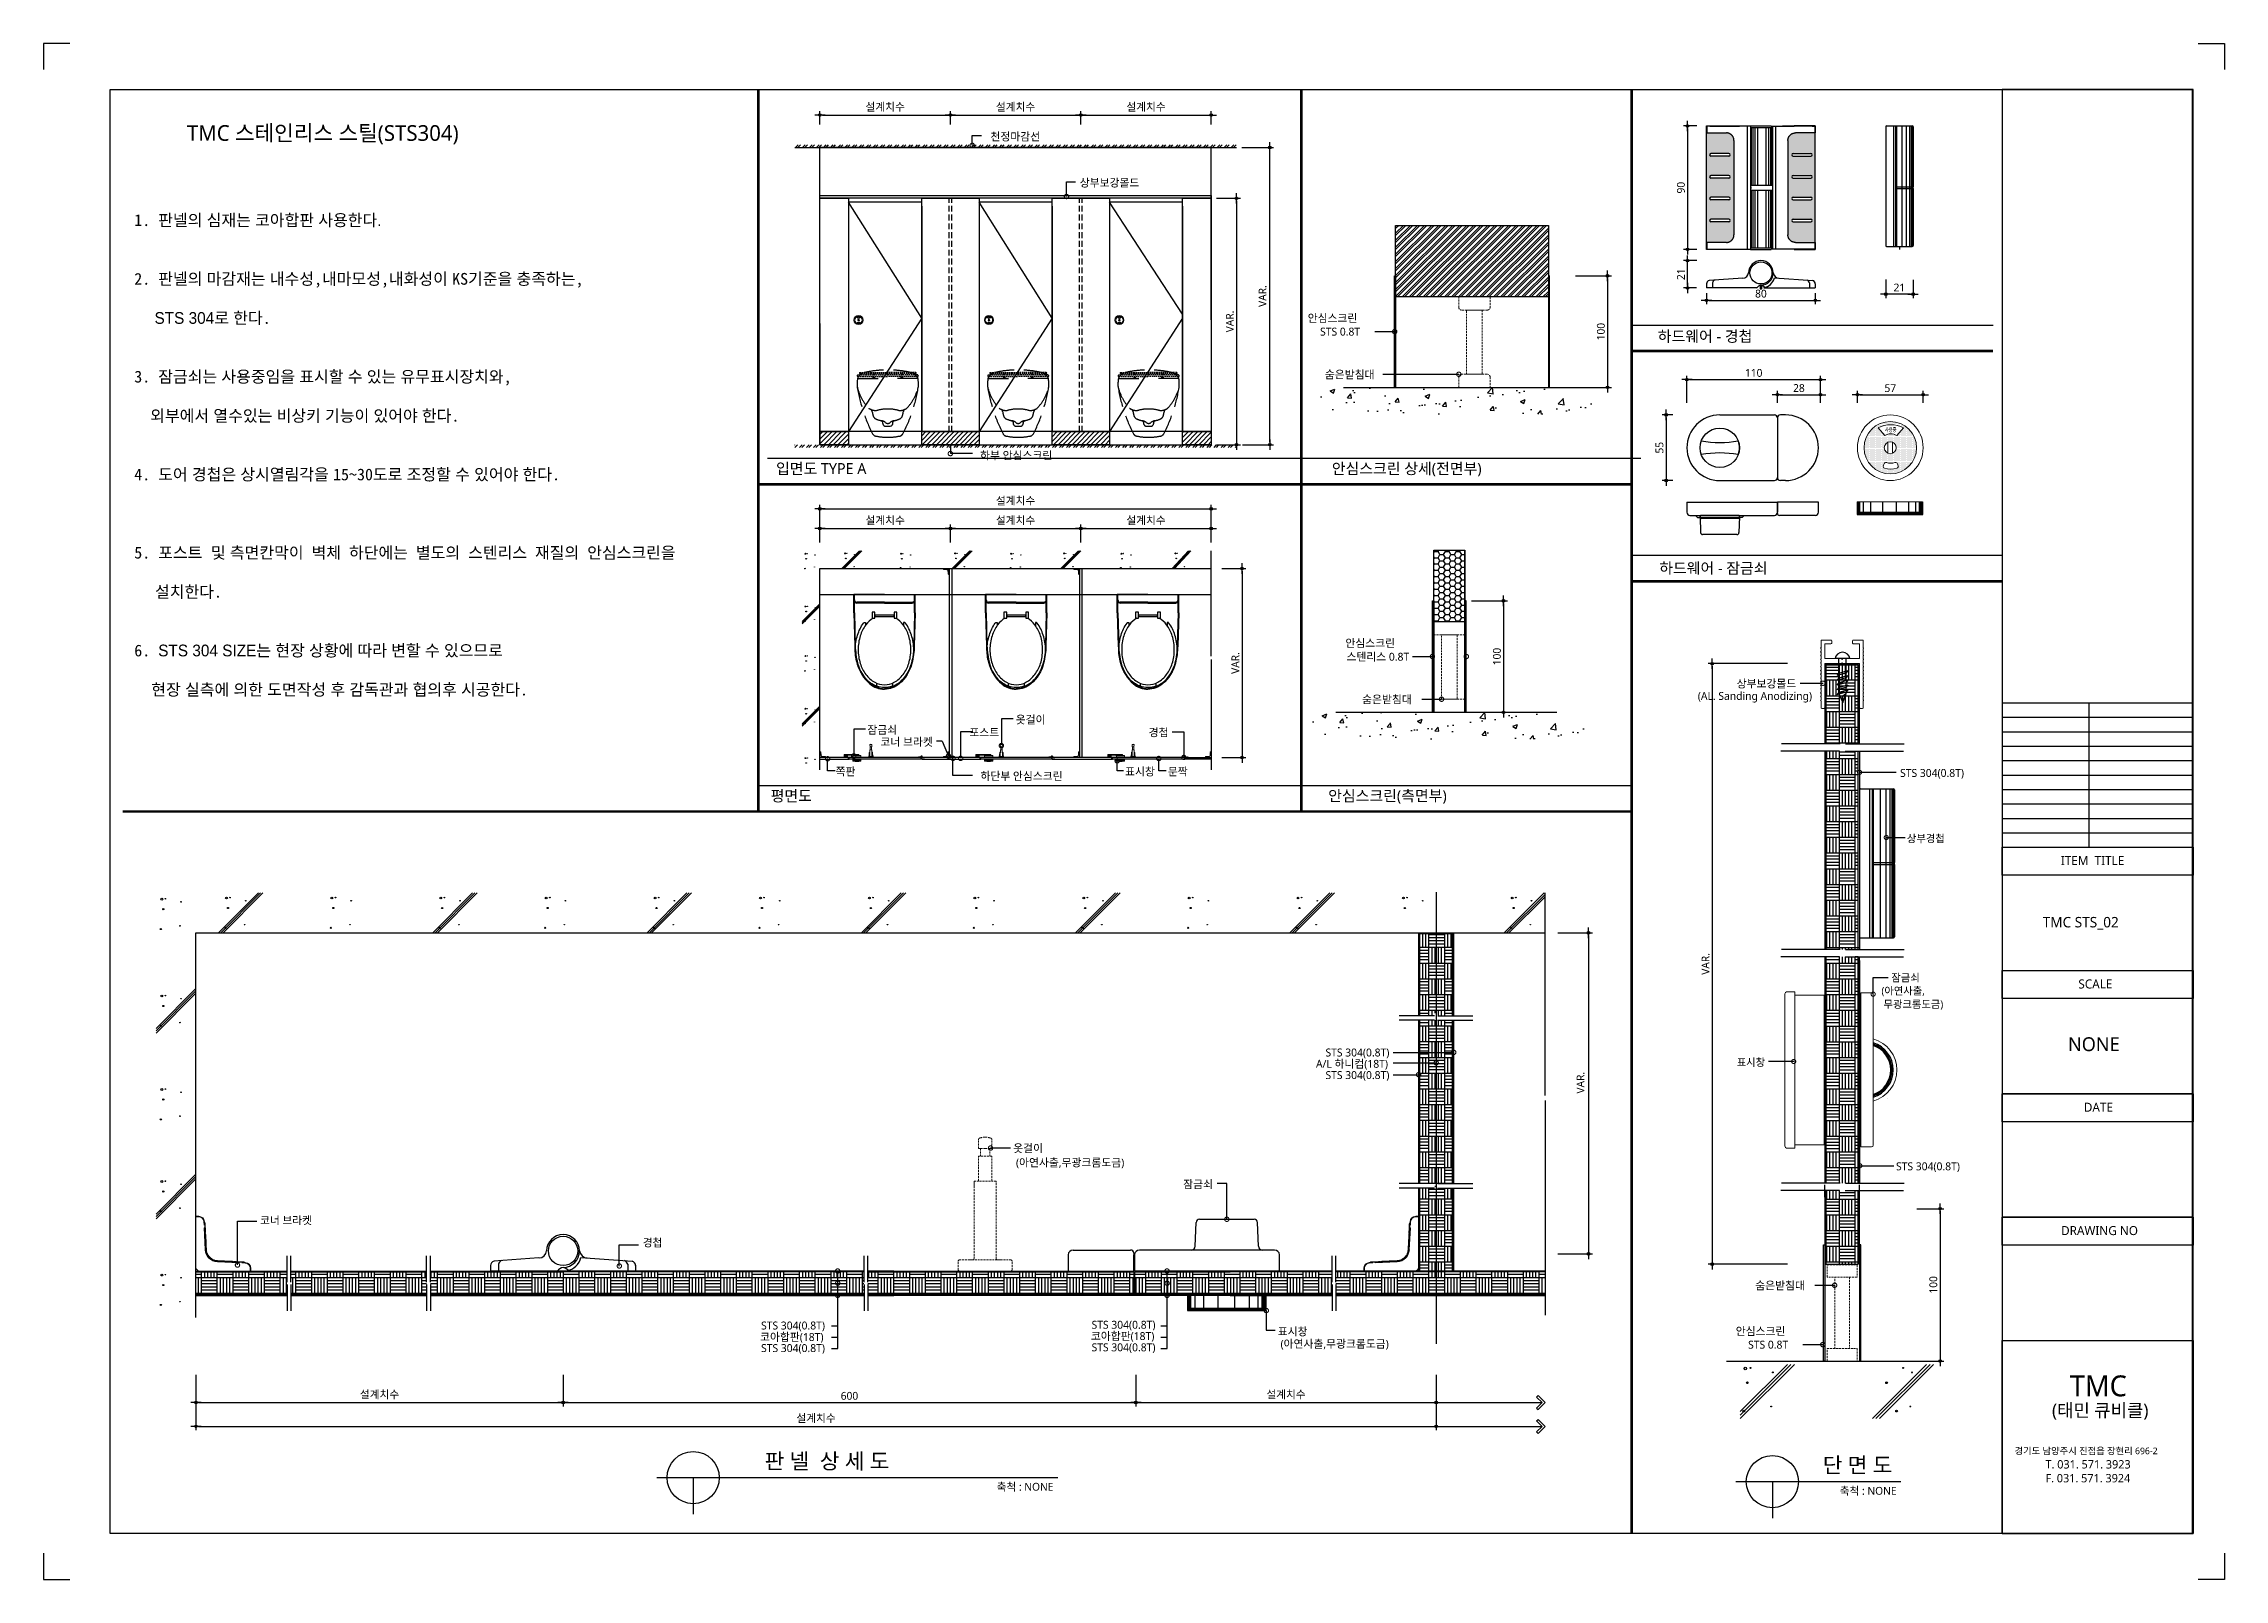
# Model space of a CAD drawing. Extents: x -256 to 8104, y -176 to 5714.
import ezdxf
from ezdxf.enums import TextEntityAlignment as Align

# ---------------------------------------------------------------- set-up
doc = ezdxf.new("R2010")
doc.units = 0
doc.header["$LTSCALE"] = 30
for name, pattern in [('CEN', [62, 60, -1, 0, -1]), ('HIDDEN', [0.375, 0.25, -0.125]), ('HIDDEN2', [4.7625, 3.175, -1.5875])]:
    doc.linetypes.add(name, pattern=pattern)
doc.layers.get('0').update_dxf_attribs({"linetype": 'CONTINUOUS'})
doc.layers.get('DEFPOINTS').update_dxf_attribs({"linetype": 'CONTINUOUS'})
for name, color, linetype in [('02---제품선', 4, 'CONTINUOUS'), ('0_toilet', 6, 'CONTINUOUS'), ('C', 2, 'CONTINUOUS'), ('curior-0Line', 252, 'CONTINUOUS'), ('DIM', 7, 'CONTINUOUS'), ('HAT', 8, 'CONTINUOUS'), ('HID', 9, 'HIDDEN'), ('jac text', 7, 'CONTINUOUS'), ('TIT', 3, 'CONTINUOUS'), ('경첩', 4, 'CONTINUOUS'), ('기타', 1, 'CONTINUOUS'), ('문자', 3, 'CONTINUOUS'), ('부자재', 4, 'CONTINUOUS'), ('상부보강몰드', 4, 'HIDDEN2'), ('옷걸이', 4, 'CONTINUOUS'), ('잠금쇠(회전형)', 4, 'CONTINUOUS'), ('중심선', 1, 'CEN'), ('치수', 1, 'CONTINUOUS'), ('판넬', 2, 'CONTINUOUS'), ('해치', 8, 'CONTINUOUS')]:
    doc.layers.add(name, color=color, linetype=linetype)
doc.styles.add('HDW', font='gulim.ttc')
doc.styles.add('돋움', font='malgun.ttf')
doc.dimstyles.new('10', dxfattribs={"dimscale": 10, "dimtxt": 3, "dimasz": 1, "dimexe": 1.5, "dimexo": 2, "dimgap": 1, "dimtad": 1, "dimdec": 0, "dimlunit": 6, "dimtxsty": '돋움', "dimblk": 'DIMDOT', "dimcen": -1, "dimdle": 1.5, "dimclrt": 3, "dimazin": 3, "dimtfac": 1, "dimtdec": 0, "dimtix": 1, "dimtmove": 2, "dimatfit": 3, "dimldrblk": 'DIMDOT', "dimarcsym": 0})
pattern_1 = [(180, (20201.24, -5461.46), (-1e-14, -120.65), [60.325, -60.325]), (180, (20201.24, -5449.39), (-1e-14, -120.65), [60.325, -60.325]), (180, (20201.24, -5437.33), (-1e-14, -120.65), [60.325, -60.325]), (180, (20201.24, -5425.26), (-1e-14, -120.65), [60.325, -60.325]), (90, (20128.85, -5473.52), (-120.65, 7e-15), [60.325, -60.325]), (90, (20116.79, -5473.52), (-120.65, 7e-15), [60.325, -60.325]), (90, (20104.72, -5473.52), (-120.65, 7e-15), [60.325, -60.325]), (90, (20092.66, -5473.52), (-120.65, 7e-15), [60.325, -60.325]), (90, (20189.18, -5413.2), (-120.65, 7e-15), [60.325, -60.325]), (90, (20177.11, -5413.2), (-120.65, 7e-15), [60.325, -60.325]), (90, (20165.05, -5413.2), (-120.65, 7e-15), [60.325, -60.325]), (90, (20152.98, -5413.2), (-120.65, 7e-15), [60.325, -60.325]), (180, (20140.92, -5364.94), (-1e-14, -120.65), [60.325, -60.325]), (180, (20140.92, -5377), (-1e-14, -120.65), [60.325, -60.325]), (180, (20140.92, -5389.07), (-1e-14, -120.65), [60.325, -60.325]), (180, (20140.92, -5401.13), (-1e-14, -120.65), [60.325, -60.325]), (180, (20201.24, -5413.2), (-1e-14, -120.65), []), (90, (20140.92, -5473.52), (-120.65, 7e-15), []), (180, (20201.24, -5473.52), (-1e-14, -120.65), []), (270, (20201.24, -5352.87), (120.65, -2e-14), [])]
pattern_2 = [(180, (20196.48, -5340.47), (-1e-14, -120.65), [60.325, -60.325]), (180, (20196.48, -5328.4), (-1e-14, -120.65), [60.325, -60.325]), (180, (20196.48, -5316.34), (-1e-14, -120.65), [60.325, -60.325]), (180, (20196.48, -5304.27), (-1e-14, -120.65), [60.325, -60.325]), (90, (20124.09, -5352.53), (-120.65, 7e-15), [60.325, -60.325]), (90, (20112.02, -5352.53), (-120.65, 7e-15), [60.325, -60.325]), (90, (20099.96, -5352.53), (-120.65, 7e-15), [60.325, -60.325]), (90, (20087.89, -5352.53), (-120.65, 7e-15), [60.325, -60.325]), (90, (20184.41, -5292.21), (-120.65, 7e-15), [60.325, -60.325]), (90, (20172.35, -5292.21), (-120.65, 7e-15), [60.325, -60.325]), (90, (20160.28, -5292.21), (-120.65, 7e-15), [60.325, -60.325]), (90, (20148.22, -5292.21), (-120.65, 7e-15), [60.325, -60.325]), (180, (20136.15, -5243.95), (-1e-14, -120.65), [60.325, -60.325]), (180, (20136.15, -5256.01), (-1e-14, -120.65), [60.325, -60.325]), (180, (20136.15, -5268.08), (-1e-14, -120.65), [60.325, -60.325]), (180, (20136.15, -5280.14), (-1e-14, -120.65), [60.325, -60.325]), (180, (20196.48, -5292.21), (-1e-14, -120.65), []), (90, (20136.15, -5352.53), (-120.65, 7e-15), []), (180, (20196.48, -5352.53), (-1e-14, -120.65), []), (270, (20196.48, -5231.88), (120.65, -2e-14), [])]
pattern_3 = [(45, (20075.826, -5352.532), (-8.980256, 8.980256), [])]

# ---------------------------------------------------------------- blocks, each defined once
blk = doc.blocks.new('DIMDOT')
at = {"linetype": 'Continuous'}
blk.add_line((-2, 0), (2, 0), dxfattribs=at)
for radius in [0.5, 0.25]:
    blk.add_circle((0, 0), radius, dxfattribs=at)
blk = doc.blocks.new('*D44')
at = {"layer": 'DEFPOINTS', "color": 0}
for p in [(31617.5, 263.4), (31117.5, 207.1), (31617.5, 207.1)]:
    blk.add_point(p, dxfattribs=at)
at = {"layer": 'DIM', "color": 0, "lineweight": -2, "ltscale": 10}
for p, q in [((31117.5, 227.1), (31117.5, 278.4)), ((31127.5, 263.4), (31607.5, 263.4)), ((31617.5, 227.1), (31617.5, 278.4))]:
    blk.add_line(p, q, dxfattribs=at)
at = {"layer": 'DIM', "color": 0, "lineweight": -2, "xscale": 10, "yscale": 10, "zscale": 10, "rotation": 180}
blk.add_blockref('DIMDOT', (31117.5, 263.4), dxfattribs=at)
at = {"layer": 'DIM', "color": 0, "lineweight": -2, "xscale": 10, "yscale": 10, "zscale": 10}
blk.add_blockref('DIMDOT', (31617.5, 263.4), dxfattribs=at)
at = {"layer": 'DIM', "color": 3, "insert": (31367.5, 293), "char_height": 30, "attachment_point": 5, "style": '돋움'}
blk.add_mtext('설계치수', dxfattribs=at)
blk = doc.blocks.new('*D45')
at = {"layer": 'DEFPOINTS', "color": 0}
for p in [(32117.5, 263.4), (31617.5, 207.1), (32117.5, 207.1)]:
    blk.add_point(p, dxfattribs=at)
at = {"layer": 'DIM', "color": 0, "lineweight": -2, "ltscale": 10}
for p, q in [((31617.5, 227.1), (31617.5, 278.4)), ((31627.5, 263.4), (32107.5, 263.4)), ((32117.5, 227.1), (32117.5, 278.4))]:
    blk.add_line(p, q, dxfattribs=at)
at = {"layer": 'DIM', "color": 0, "lineweight": -2, "xscale": 10, "yscale": 10, "zscale": 10, "rotation": 180}
blk.add_blockref('DIMDOT', (31617.5, 263.4), dxfattribs=at)
at = {"layer": 'DIM', "color": 0, "lineweight": -2, "xscale": 10, "yscale": 10, "zscale": 10}
blk.add_blockref('DIMDOT', (32117.5, 263.4), dxfattribs=at)
at = {"layer": 'DIM', "color": 3, "insert": (31867.5, 293), "char_height": 30, "attachment_point": 5, "style": '돋움'}
blk.add_mtext('설계치수', dxfattribs=at)
blk = doc.blocks.new('*D46')
at = {"layer": 'DEFPOINTS', "color": 0}
for p in [(32617.5, 263.4), (32117.5, 207.1), (32617.5, 207.1)]:
    blk.add_point(p, dxfattribs=at)
at = {"layer": 'DIM', "color": 0, "lineweight": -2, "ltscale": 10}
for p, q in [((32117.5, 227.1), (32117.5, 278.4)), ((32127.5, 263.4), (32607.5, 263.4)), ((32617.5, 227.1), (32617.5, 278.4))]:
    blk.add_line(p, q, dxfattribs=at)
at = {"layer": 'DIM', "color": 0, "lineweight": -2, "xscale": 10, "yscale": 10, "zscale": 10, "rotation": 180}
blk.add_blockref('DIMDOT', (32117.5, 263.4), dxfattribs=at)
at = {"layer": 'DIM', "color": 0, "lineweight": -2, "xscale": 10, "yscale": 10, "zscale": 10}
blk.add_blockref('DIMDOT', (32617.5, 263.4), dxfattribs=at)
at = {"layer": 'DIM', "color": 3, "insert": (32367.5, 293), "char_height": 30, "attachment_point": 5, "style": '돋움'}
blk.add_mtext('설계치수', dxfattribs=at)
blk = doc.blocks.new('*D47')
at = {"layer": 'DEFPOINTS', "color": 0}
for p in [(32617.5, -55.8), (32617.5, -1000.8), (32714.4, -1000.8)]:
    blk.add_point(p, dxfattribs=at)
at = {"layer": 'DIM', "color": 0, "lineweight": -2, "ltscale": 10}
for p, q in [((32637.5, -55.8), (32729.4, -55.8)), ((32714.4, -65.8), (32714.4, -990.8)), ((32637.5, -1000.8), (32729.4, -1000.8))]:
    blk.add_line(p, q, dxfattribs=at)
at = {"layer": 'DIM', "color": 0, "lineweight": -2, "xscale": 10, "yscale": 10, "zscale": 10}
for p, rotation in [((32714.4, -55.8), 90), ((32714.4, -1000.8), 270)]:
    blk.add_blockref('DIMDOT', p, dxfattribs=dict(at, rotation=rotation))
at = {"layer": 'DIM', "color": 3, "insert": (32689.2, -528.3), "char_height": 30, "attachment_point": 5, "rotation": 90, "style": '돋움'}
blk.add_mtext('VAR.', dxfattribs=at)
blk = doc.blocks.new('*D48')
at = {"layer": 'DEFPOINTS', "color": 0}
for p in [(32638.6, -1475.7), (32638.6, -2200.7), (32735.5, -2200.7)]:
    blk.add_point(p, dxfattribs=at)
at = {"layer": 'DIM', "color": 0, "lineweight": -2, "ltscale": 10}
for p, q in [((32658.6, -1475.7), (32750.5, -1475.7)), ((32735.5, -1485.7), (32735.5, -2190.7)), ((32658.6, -2200.7), (32750.5, -2200.7))]:
    blk.add_line(p, q, dxfattribs=at)
at = {"layer": 'DIM', "color": 0, "lineweight": -2, "xscale": 10, "yscale": 10, "zscale": 10}
for p, rotation in [((32735.5, -1475.7), 90), ((32735.5, -2200.7), 270)]:
    blk.add_blockref('DIMDOT', p, dxfattribs=dict(at, rotation=rotation))
at = {"layer": 'DIM', "color": 3, "insert": (32710.2, -1838.2), "char_height": 30, "attachment_point": 5, "rotation": 90, "style": '돋움'}
blk.add_mtext('VAR.', dxfattribs=at)
blk = doc.blocks.new('_DOTSMALL')
at = {"color": 0, "linetype": 'ByBlock', "const_width": 0.5}
blk.add_lwpolyline([(-0.0625, 0, 1), (0.0625, 0, 1)], format="xyb", close=True, dxfattribs=at)
blk = doc.blocks.new('A$C63EC304E')
at = {"layer": '치수', "color": 1, "xscale": 2.5, "yscale": 2.5, "zscale": 2.5, "rotation": 234.3098741996962}
blk.add_blockref('_DOTSMALL', (0.31, 0.31), dxfattribs=at)
blk = doc.blocks.new('A$C2BC9653E')
at = {"layer": '치수', "xscale": 0.3333333333333333, "yscale": 0.3333333333333333, "zscale": 0.3333333333333333}
blk.add_blockref('A$C63EC304E', (0, 0), dxfattribs=at)
blk = doc.blocks.new('A$C7FC71301')
at = {"layer": '치수', "rotation": 180}
blk.add_blockref('A$C2BC9653E', (0.21, 0.21), dxfattribs=at)
blk = doc.blocks.new('A$C4A20372B')
at = {"layer": '치수'}
blk.add_blockref('A$C7FC71301', (0, 0), dxfattribs=at)
blk = doc.blocks.new('A$C566469F5')
at = {"layer": '치수'}
blk.add_blockref('A$C4A20372B', (0, 0), dxfattribs=at)
blk = doc.blocks.new('A$C7E317CD4')
at = {"layer": '해치', "xscale": 2, "yscale": 2, "zscale": 2}
blk.add_blockref('A$C566469F5', (0, 0), dxfattribs=at)
blk = doc.blocks.new('A$C601D7F27')
at = {"layer": '치수'}
blk.add_blockref('A$C7E317CD4', (0, 0), dxfattribs=at)
blk = doc.blocks.new('A$C38802C08')
at = {"layer": '치수'}
blk.add_blockref('A$C601D7F27', (0, 0), dxfattribs=at)
blk = doc.blocks.new('*D49')
at = {"layer": 'DEFPOINTS', "color": 0}
for p in [(32617.5, -1322.1), (32117.5, -1395.3), (32617.5, -1395.3)]:
    blk.add_point(p, dxfattribs=at)
at = {"layer": 'DIM', "color": 0, "lineweight": -2, "ltscale": 10}
for p, q in [((32117.5, -1375.3), (32117.5, -1307.1)), ((32127.5, -1322.1), (32607.5, -1322.1)), ((32617.5, -1375.3), (32617.5, -1307.1))]:
    blk.add_line(p, q, dxfattribs=at)
at = {"layer": 'DIM', "color": 0, "lineweight": -2, "xscale": 10, "yscale": 10, "zscale": 10, "rotation": 180}
blk.add_blockref('DIMDOT', (32117.5, -1322.1), dxfattribs=at)
at = {"layer": 'DIM', "color": 0, "lineweight": -2, "xscale": 10, "yscale": 10, "zscale": 10}
blk.add_blockref('DIMDOT', (32617.5, -1322.1), dxfattribs=at)
at = {"layer": 'DIM', "color": 3, "insert": (32367.5, -1292.5), "char_height": 30, "attachment_point": 5, "style": '돋움'}
blk.add_mtext('설계치수', dxfattribs=at)
blk = doc.blocks.new('*D50')
at = {"layer": 'DEFPOINTS', "color": 0}
for p in [(32617.5, -1246.8), (31117.5, -1395.3), (32617.5, -1395.3)]:
    blk.add_point(p, dxfattribs=at)
at = {"layer": 'DIM', "color": 0, "lineweight": -2, "ltscale": 10}
for p, q in [((31117.5, -1375.3), (31117.5, -1231.8)), ((31127.5, -1246.8), (32607.5, -1246.8)), ((32617.5, -1375.3), (32617.5, -1231.8))]:
    blk.add_line(p, q, dxfattribs=at)
at = {"layer": 'DIM', "color": 0, "lineweight": -2, "xscale": 10, "yscale": 10, "zscale": 10, "rotation": 180}
blk.add_blockref('DIMDOT', (31117.5, -1246.8), dxfattribs=at)
at = {"layer": 'DIM', "color": 0, "lineweight": -2, "xscale": 10, "yscale": 10, "zscale": 10}
blk.add_blockref('DIMDOT', (32617.5, -1246.8), dxfattribs=at)
at = {"layer": 'DIM', "color": 3, "insert": (31867.5, -1217.2), "char_height": 30, "attachment_point": 5, "style": '돋움'}
blk.add_mtext('설계치수', dxfattribs=at)
blk = doc.blocks.new('*D51')
at = {"layer": 'DEFPOINTS', "color": 0}
for p in [(32117.5, -1322.1), (31617.5, -1395.3), (32117.5, -1395.3)]:
    blk.add_point(p, dxfattribs=at)
at = {"layer": 'DIM', "color": 0, "lineweight": -2, "ltscale": 10}
for p, q in [((31617.5, -1375.3), (31617.5, -1307.1)), ((31627.5, -1322.1), (32107.5, -1322.1)), ((32117.5, -1375.3), (32117.5, -1307.1))]:
    blk.add_line(p, q, dxfattribs=at)
at = {"layer": 'DIM', "color": 0, "lineweight": -2, "xscale": 10, "yscale": 10, "zscale": 10, "rotation": 180}
blk.add_blockref('DIMDOT', (31617.5, -1322.1), dxfattribs=at)
at = {"layer": 'DIM', "color": 0, "lineweight": -2, "xscale": 10, "yscale": 10, "zscale": 10}
blk.add_blockref('DIMDOT', (32117.5, -1322.1), dxfattribs=at)
at = {"layer": 'DIM', "color": 3, "insert": (31867.5, -1292.5), "char_height": 30, "attachment_point": 5, "style": '돋움'}
blk.add_mtext('설계치수', dxfattribs=at)
blk = doc.blocks.new('*D52')
at = {"layer": 'DEFPOINTS', "color": 0}
for p in [(31617.5, -1322.1), (31117.5, -1395.3), (31617.5, -1395.3)]:
    blk.add_point(p, dxfattribs=at)
at = {"layer": 'DIM', "color": 0, "lineweight": -2, "ltscale": 10}
for p, q in [((31117.5, -1375.3), (31117.5, -1307.1)), ((31127.5, -1322.1), (31607.5, -1322.1)), ((31617.5, -1375.3), (31617.5, -1307.1))]:
    blk.add_line(p, q, dxfattribs=at)
at = {"layer": 'DIM', "color": 0, "lineweight": -2, "xscale": 10, "yscale": 10, "zscale": 10, "rotation": 180}
blk.add_blockref('DIMDOT', (31117.5, -1322.1), dxfattribs=at)
at = {"layer": 'DIM', "color": 0, "lineweight": -2, "xscale": 10, "yscale": 10, "zscale": 10}
blk.add_blockref('DIMDOT', (31617.5, -1322.1), dxfattribs=at)
at = {"layer": 'DIM', "color": 3, "insert": (31367.5, -1292.5), "char_height": 30, "attachment_point": 5, "style": '돋움'}
blk.add_mtext('설계치수', dxfattribs=at)
blk = doc.blocks.new('*D53')
at = {"layer": 'DEFPOINTS', "color": 0}
for p in [(34953, -751.2), (34441, -859.9), (34953, -859.9)]:
    blk.add_point(p, dxfattribs=at)
at = {"layer": 'DIM', "color": 0, "lineweight": -2, "ltscale": 10}
for p, q in [((34441, -839.9), (34441, -736.2)), ((34451, -751.2), (34943, -751.2)), ((34953, -839.9), (34953, -736.2))]:
    blk.add_line(p, q, dxfattribs=at)
at = {"layer": 'DIM', "color": 0, "lineweight": -2, "xscale": 10, "yscale": 10, "zscale": 10, "rotation": 180}
blk.add_blockref('DIMDOT', (34441, -751.2), dxfattribs=at)
at = {"layer": 'DIM', "color": 0, "lineweight": -2, "xscale": 10, "yscale": 10, "zscale": 10}
blk.add_blockref('DIMDOT', (34953, -751.2), dxfattribs=at)
at = {"layer": 'DIM', "color": 3, "insert": (34697, -725.7), "char_height": 30, "attachment_point": 5, "style": '돋움'}
blk.add_mtext('110', dxfattribs=at)
blk = doc.blocks.new('*D54')
at = {"layer": 'DEFPOINTS', "color": 0}
for p in [(34953, -809.2), (34788, -859.9), (34953, -859.9)]:
    blk.add_point(p, dxfattribs=at)
at = {"layer": 'DIM', "color": 0, "lineweight": -2, "ltscale": 10}
for p, q in [((34788, -839.9), (34788, -794.2)), ((34798, -809.2), (34943, -809.2)), ((34953, -839.9), (34953, -794.2))]:
    blk.add_line(p, q, dxfattribs=at)
at = {"layer": 'DIM', "color": 0, "lineweight": -2, "xscale": 10, "yscale": 10, "zscale": 10, "rotation": 180}
blk.add_blockref('DIMDOT', (34788, -809.2), dxfattribs=at)
at = {"layer": 'DIM', "color": 0, "lineweight": -2, "xscale": 10, "yscale": 10, "zscale": 10}
blk.add_blockref('DIMDOT', (34953, -809.2), dxfattribs=at)
at = {"layer": 'DIM', "color": 3, "insert": (34870.5, -783.7), "char_height": 30, "attachment_point": 5, "style": '돋움'}
blk.add_mtext('28', dxfattribs=at)
blk = doc.blocks.new('*D55')
at = {"layer": 'DEFPOINTS', "color": 0}
for p in [(35346.7, -809.2), (35094.7, -859.9), (35346.7, -859.9)]:
    blk.add_point(p, dxfattribs=at)
at = {"layer": 'DIM', "color": 0, "lineweight": -2, "ltscale": 10}
for p, q in [((35094.7, -839.9), (35094.7, -794.2)), ((35104.7, -809.2), (35336.7, -809.2)), ((35346.7, -839.9), (35346.7, -794.2))]:
    blk.add_line(p, q, dxfattribs=at)
at = {"layer": 'DIM', "color": 0, "lineweight": -2, "xscale": 10, "yscale": 10, "zscale": 10, "rotation": 180}
blk.add_blockref('DIMDOT', (35094.7, -809.2), dxfattribs=at)
at = {"layer": 'DIM', "color": 0, "lineweight": -2, "xscale": 10, "yscale": 10, "zscale": 10}
blk.add_blockref('DIMDOT', (35346.7, -809.2), dxfattribs=at)
at = {"layer": 'DIM', "color": 3, "insert": (35220.7, -784), "char_height": 30, "attachment_point": 5, "style": '돋움'}
blk.add_mtext('57', dxfattribs=at)
blk = doc.blocks.new('*D56')
at = {"layer": 'DEFPOINTS', "color": 0}
for p in [(34498.7, 221.5), (34443.6, -251.6), (34498.7, -251.6)]:
    blk.add_point(p, dxfattribs=at)
at = {"layer": 'DIM', "color": 0, "lineweight": -2, "ltscale": 10}
for p, q in [((34478.7, 221.5), (34428.6, 221.5)), ((34443.6, 211.5), (34443.6, -241.6)), ((34478.7, -251.6), (34428.6, -251.6))]:
    blk.add_line(p, q, dxfattribs=at)
at = {"layer": 'DIM', "color": 0, "lineweight": -2, "xscale": 10, "yscale": 10, "zscale": 10}
for p, rotation in [((34443.6, 221.5), 90), ((34443.6, -251.6), 270)]:
    blk.add_blockref('DIMDOT', p, dxfattribs=dict(at, rotation=rotation))
at = {"layer": 'DIM', "color": 3, "insert": (34418.1, -15.1), "char_height": 30, "attachment_point": 5, "rotation": 90, "style": '돋움'}
blk.add_mtext('90', dxfattribs=at)
blk = doc.blocks.new('*D57')
at = {"layer": 'DEFPOINTS', "color": 0}
for p in [(34516.2, -399.8), (34933.3, -399.8), (34933.3, -447.2)]:
    blk.add_point(p, dxfattribs=at)
at = {"layer": 'DIM', "color": 0, "lineweight": -2, "ltscale": 10}
for p, q in [((34516.2, -419.8), (34516.2, -462.2)), ((34526.2, -447.2), (34923.3, -447.2)), ((34933.3, -419.8), (34933.3, -462.2))]:
    blk.add_line(p, q, dxfattribs=at)
at = {"layer": 'DIM', "color": 0, "lineweight": -2, "xscale": 10, "yscale": 10, "zscale": 10, "rotation": 180}
blk.add_blockref('DIMDOT', (34516.2, -447.2), dxfattribs=at)
at = {"layer": 'DIM', "color": 0, "lineweight": -2, "xscale": 10, "yscale": 10, "zscale": 10}
blk.add_blockref('DIMDOT', (34933.3, -447.2), dxfattribs=at)
at = {"layer": 'DIM', "color": 3, "insert": (34724.8, -421.7), "char_height": 30, "attachment_point": 5, "style": '돋움'}
blk.add_mtext('80', dxfattribs=at)
blk = doc.blocks.new('*D58')
at = {"layer": 'DEFPOINTS', "color": 0}
for p in [(34443.6, -294.8), (34498.7, -294.8), (34497.9, -399.8)]:
    blk.add_point(p, dxfattribs=at)
at = {"layer": 'DIM', "color": 0, "lineweight": -2, "ltscale": 10}
for p, q in [((34478.7, -294.8), (34428.6, -294.8)), ((34443.6, -389.8), (34443.6, -304.8)), ((34477.9, -399.8), (34428.6, -399.8))]:
    blk.add_line(p, q, dxfattribs=at)
at = {"layer": 'DIM', "color": 0, "lineweight": -2, "xscale": 10, "yscale": 10, "zscale": 10}
for p, rotation in [((34443.6, -294.8), 90), ((34443.6, -399.8), 270)]:
    blk.add_blockref('DIMDOT', p, dxfattribs=dict(at, rotation=rotation))
at = {"layer": 'DIM', "color": 3, "insert": (34418.3, -347.3), "char_height": 30, "attachment_point": 5, "rotation": 90, "style": '돋움'}
blk.add_mtext('21', dxfattribs=at)
blk = doc.blocks.new('*D59')
at = {"layer": 'DEFPOINTS', "color": 0}
for p in [(35203.1, -347.7), (35308.1, -348.4), (35203.1, -423.3)]:
    blk.add_point(p, dxfattribs=at)
at = {"layer": 'DIM', "color": 0, "lineweight": -2, "ltscale": 10}
for p, q in [((35203.1, -367.7), (35203.1, -438.3)), ((35308.1, -368.4), (35308.1, -438.3)), ((35298.1, -423.3), (35213.1, -423.3))]:
    blk.add_line(p, q, dxfattribs=at)
at = {"layer": 'DIM', "color": 0, "lineweight": -2, "xscale": 10, "yscale": 10, "zscale": 10, "rotation": 180}
blk.add_blockref('DIMDOT', (35203.1, -423.3), dxfattribs=at)
at = {"layer": 'DIM', "color": 0, "lineweight": -2, "xscale": 10, "yscale": 10, "zscale": 10}
blk.add_blockref('DIMDOT', (35308.1, -423.3), dxfattribs=at)
at = {"layer": 'DIM', "color": 3, "insert": (35255.6, -398), "char_height": 30, "attachment_point": 5, "style": '돋움'}
blk.add_mtext('21', dxfattribs=at)
blk = doc.blocks.new('A$C10E41893')
at = {"layer": '부자재'}
for p, q in [((6, 0), (6, 196)), ((123, 196), (6, 196)), ((123, 192), (6, 192)), ((55, 0), (55, 177)), ((61, 0), (61, 177)), ((6, 0), (6, -196)), ((55, 0), (55, -177)), ((61, 0), (61, -177)), ((123, -192), (6, -192)), ((123, -196), (6, -196))]:
    blk.add_line(p, q, dxfattribs=at)
for points in [[(123, 196, -0.012538), (123, 196), (335, 190, -0.055395), (445, 175, -0.154276), (577, 93, -0.179504), (612, 0, -0.179504)], [(123, 192, -0.012538), (123, 192), (335, 187, -0.055395), (444, 172, -0.154276), (574, 91, -0.179504), (608, 0, -0.179504)], [(157, -72, 0.089162), (200, -119, 0.085733), (270, -155, 0.075373), (359, -168, 0.075373), (447, -155, 0.085733), (517, -119, 0.106084), (567, -62, 0.126931), (583, 0, 0.126931), (567, 62, 0.106084), (517, 119, 0.085733), (447, 155, 0.075373), (359, 168, 0.075373), (270, 155, 0.085733), (200, 119, 0.089162), (157, 72)], [(572, 51), (589, 51), (589, 60, 0.021185), (583, 71, 0.106084), (528, 134, 0.085733), (453, 172, 0.075373), (359, 187, 0.075373), (265, 172, 0.085733), (189, 134, 0.007337), (184, 130), (184, 122), (205, 122)], [(123, -196, 0.012538), (123, -196), (335, -190, 0.055395), (445, -175, 0.154276), (577, -93, 0.179504), (612, 0, 0.179504)], [(123, -192, 0.012538), (123, -192), (335, -187, 0.055395), (444, -172, 0.154276), (574, -91, 0.179504), (608, 0, 0.179504)], [(589, -51, 0.090214), (598, 0, 0.090214), (589, 51, 0.106084)], [(572, -51), (589, -51), (589, -60, -0.021185), (583, -71, -0.106084), (528, -134, -0.085733), (453, -172, -0.075373), (359, -187, -0.075373), (265, -172, -0.085733), (189, -134, -0.007337), (184, -130), (184, -122), (205, -122)]]:
    blk.add_lwpolyline(points, format="xyb", dxfattribs=at)
blk.add_lwpolyline([(138, -61), (119, -61), (119, -79), (157, -79), (157, -61), (138, -61), (147, -61), (147, 61), (138, 61), (157, 61), (157, 79), (119, 79), (119, 61), (138, 61), (138, -61), (119, -61)], dxfattribs=at)
for centre, start, end in [((40, 177), 0, 90), ((46, 177), 0, 90), ((40, -177), 270, 0), ((46, -177), 270, 0)]:
    blk.add_arc(centre, 15, start, end, dxfattribs=at)
blk = doc.blocks.new('A$C460A2A32')
at = {"color": 0}
for p, q in [((3, 20), (0, 16)), ((3, 20), (9, 20)), ((4, 10), (162, 10)), ((9, 20), (162, 20)), ((13, 32), (11, 30)), ((13, 32), (162, 32)), ((13, 27), (162, 27)), ((312, 32), (162, 32)), ((312, 27), (162, 27)), ((316, 20), (162, 20)), ((321, 10), (162, 10)), ((312, 32), (313, 30)), ((322, 20), (316, 20)), ((322, 20), (324, 16))]:
    blk.add_line(p, q, dxfattribs=at)
for centre, radius, start, end in [((4, 14), 4, 150.0107, 270), ((13, 29), 2, 135, 270), ((109, 28), 26, 182.6717, 198.4118), ((109, 10), 26, 180, 202.6199), ((107, 28), 23, 183.0205, 200.9186), ((107, 10), 23, 180, 205.7715), ((69, 10), 23, 334.2285, 0), ((69, 28), 23, 339.0814, 356.9795), ((67, 10), 26, 337.3801, 0), ((67, 28), 26, 341.5882, 357.3283), ((257, 10), 26, 180, 202.6199), ((257, 28), 26, 182.6717, 198.4118), ((256, 28), 23, 183.0205, 200.9186), ((256, 10), 23, 180, 205.7715), ((217, 10), 23, 334.2285, 0), ((217, 28), 23, 339.0814, 356.9795), ((216, 28), 26, 341.5882, 357.3283), ((216, 10), 26, 337.3801, 0), ((312, 29), 2, 270, 45), ((321, 14), 4, 270, 29.9893)]:
    blk.add_arc(centre, radius, start, end, dxfattribs=at)
blk = doc.blocks.new('*D60')
at = {"layer": 'DEFPOINTS', "color": 0}
for p in [(34406.7, -886.4), (34361, -1138.4), (34406.7, -1138.4)]:
    blk.add_point(p, dxfattribs=at)
at = {"layer": 'DIM', "color": 0, "lineweight": -2, "ltscale": 10}
for p, q in [((34386.7, -886.4), (34346, -886.4)), ((34361, -896.4), (34361, -1128.4)), ((34386.7, -1138.4), (34346, -1138.4))]:
    blk.add_line(p, q, dxfattribs=at)
at = {"layer": 'DIM', "color": 0, "lineweight": -2, "xscale": 10, "yscale": 10, "zscale": 10}
for p, rotation in [((34361, -886.4), 90), ((34361, -1138.4), 270)]:
    blk.add_blockref('DIMDOT', p, dxfattribs=dict(at, rotation=rotation))
at = {"layer": 'DIM', "color": 3, "insert": (34335.8, -1012.4), "char_height": 30, "attachment_point": 5, "rotation": 90, "style": '돋움'}
blk.add_mtext('55', dxfattribs=at)
blk = doc.blocks.new('*D61')
at = {"layer": 'DEFPOINTS', "color": 0}
for p in [(34846.7, -1840.5), (34538, -4143.7), (34846.7, -4143.7)]:
    blk.add_point(p, dxfattribs=at)
at = {"layer": 'DIM', "color": 0, "lineweight": -2, "ltscale": 10}
for p, q in [((34826.7, -1840.5), (34523, -1840.5)), ((34538, -1850.5), (34538, -4133.7)), ((34826.7, -4143.7), (34523, -4143.7))]:
    blk.add_line(p, q, dxfattribs=at)
at = {"layer": 'DIM', "color": 0, "lineweight": -2, "xscale": 10, "yscale": 10, "zscale": 10}
for p, rotation in [((34538, -1840.5), 90), ((34538, -4143.7), 270)]:
    blk.add_blockref('DIMDOT', p, dxfattribs=dict(at, rotation=rotation))
at = {"layer": 'DIM', "color": 3, "insert": (34512.7, -2992.1), "char_height": 30, "attachment_point": 5, "rotation": 90, "style": '돋움'}
blk.add_mtext('VAR.', dxfattribs=at)
blk = doc.blocks.new('A$C13EB2441')
for p, q in [((0.84, 7.37), (0.84, 14.11)), ((0.84, 6.74), (0.84, 0))]:
    blk.add_line(p, q)
blk = doc.blocks.new('*D62')
at = {"layer": 'DEFPOINTS', "color": 0}
for p in [(35302.4, -3930.9), (35311.6, -4515.2), (35411.4, -4515.2)]:
    blk.add_point(p, dxfattribs=at)
at = {"layer": 'DIM', "color": 0, "lineweight": -2, "ltscale": 10}
for p, q in [((35322.4, -3930.9), (35426.4, -3930.9)), ((35411.4, -3940.9), (35411.4, -4505.2)), ((35331.6, -4515.2), (35426.4, -4515.2))]:
    blk.add_line(p, q, dxfattribs=at)
at = {"layer": 'DIM', "color": 0, "lineweight": -2, "xscale": 10, "yscale": 10, "zscale": 10}
for p, rotation in [((35411.4, -3930.9), 90), ((35411.4, -4515.2), 270)]:
    blk.add_blockref('DIMDOT', p, dxfattribs=dict(at, rotation=rotation))
at = {"layer": 'DIM', "color": 3, "insert": (35385.8, -4223), "char_height": 30, "attachment_point": 5, "rotation": 90, "style": '돋움'}
blk.add_mtext('100', dxfattribs=at)
blk = doc.blocks.new('*D63')
at = {"layer": 'DEFPOINTS', "color": 0}
for p in [(32714.4, 139), (32841.8, 139), (32716.9, -1000.8)]:
    blk.add_point(p, dxfattribs=at)
at = {"layer": 'DIM', "color": 0, "lineweight": -2, "ltscale": 10}
for p, q in [((32734.4, 139), (32856.8, 139)), ((32841.8, -990.8), (32841.8, 129)), ((32736.9, -1000.8), (32856.8, -1000.8))]:
    blk.add_line(p, q, dxfattribs=at)
at = {"layer": 'DIM', "color": 0, "lineweight": -2, "xscale": 10, "yscale": 10, "zscale": 10}
for p, rotation in [((32841.8, 139), 90), ((32841.8, -1000.8), 270)]:
    blk.add_blockref('DIMDOT', p, dxfattribs=dict(at, rotation=rotation))
at = {"layer": 'DIM', "color": 3, "insert": (32814.5, -430.9), "char_height": 30, "attachment_point": 5, "rotation": 90, "style": '돋움'}
blk.add_mtext('VAR.', dxfattribs=at)
blk = doc.blocks.new('*D64')
at = {"layer": 'DEFPOINTS', "color": 0}
for p in [(28725.6, -4548.6), (30132.7, -4548.6), (30132.7, -4674.3)]:
    blk.add_point(p, dxfattribs=at)
at = {"layer": 'DIM', "color": 0, "lineweight": -2, "ltscale": 10}
for p, q in [((28725.6, -4568.6), (28725.6, -4689.3)), ((30132.7, -4568.6), (30132.7, -4689.3)), ((28735.6, -4674.3), (30122.7, -4674.3))]:
    blk.add_line(p, q, dxfattribs=at)
at = {"layer": 'DIM', "color": 0, "lineweight": -2, "xscale": 10, "yscale": 10, "zscale": 10, "rotation": 180}
blk.add_blockref('DIMDOT', (28725.6, -4674.3), dxfattribs=at)
at = {"layer": 'DIM', "color": 0, "lineweight": -2, "xscale": 10, "yscale": 10, "zscale": 10}
blk.add_blockref('DIMDOT', (30132.7, -4674.3), dxfattribs=at)
at = {"layer": 'DIM', "color": 3, "insert": (29429.2, -4644.7), "char_height": 30, "attachment_point": 5, "style": '돋움'}
blk.add_mtext('설계치수', dxfattribs=at)
blk = doc.blocks.new('*D65')
at = {"layer": 'DEFPOINTS', "color": 0}
for p in [(28725.6, -4548.6), (33479.5, -4548.6), (33479.5, -4765.8)]:
    blk.add_point(p, dxfattribs=at)
at = {"layer": 'DIM', "color": 0, "lineweight": -2, "ltscale": 10}
for p, q in [((28725.6, -4568.6), (28725.6, -4780.8)), ((33479.5, -4568.6), (33479.5, -4780.8)), ((28735.6, -4765.8), (33469.5, -4765.8))]:
    blk.add_line(p, q, dxfattribs=at)
at = {"layer": 'DIM', "color": 0, "lineweight": -2, "xscale": 10, "yscale": 10, "zscale": 10, "rotation": 180}
blk.add_blockref('DIMDOT', (28725.6, -4765.8), dxfattribs=at)
at = {"layer": 'DIM', "color": 0, "lineweight": -2, "xscale": 10, "yscale": 10, "zscale": 10}
blk.add_blockref('DIMDOT', (33479.5, -4765.8), dxfattribs=at)
at = {"layer": 'DIM', "color": 3, "insert": (31102.6, -4736.1), "char_height": 30, "attachment_point": 5, "style": '돋움'}
blk.add_mtext('설계치수', dxfattribs=at)
blk = doc.blocks.new('*D66')
at = {"layer": 'DEFPOINTS', "color": 0}
for p in [(32328.7, -4548.6), (33479.5, -4548.6), (33479.5, -4674.3)]:
    blk.add_point(p, dxfattribs=at)
at = {"layer": 'DIM', "color": 0, "lineweight": -2, "ltscale": 10}
for p, q in [((32328.7, -4568.6), (32328.7, -4689.3)), ((33479.5, -4568.6), (33479.5, -4689.3)), ((32338.7, -4674.3), (33469.5, -4674.3))]:
    blk.add_line(p, q, dxfattribs=at)
at = {"layer": 'DIM', "color": 0, "lineweight": -2, "xscale": 10, "yscale": 10, "zscale": 10, "rotation": 180}
blk.add_blockref('DIMDOT', (32328.7, -4674.3), dxfattribs=at)
at = {"layer": 'DIM', "color": 0, "lineweight": -2, "xscale": 10, "yscale": 10, "zscale": 10}
blk.add_blockref('DIMDOT', (33479.5, -4674.3), dxfattribs=at)
at = {"layer": 'DIM', "color": 3, "insert": (32904.1, -4644.7), "char_height": 30, "attachment_point": 5, "style": '돋움'}
blk.add_mtext('설계치수', dxfattribs=at)
blk = doc.blocks.new('*D67')
at = {"layer": 'DEFPOINTS', "color": 0}
for p in [(30132.7, -4548.6), (32328.7, -4548.6), (32328.7, -4674.3)]:
    blk.add_point(p, dxfattribs=at)
at = {"layer": 'DIM', "color": 0, "lineweight": -2, "ltscale": 10}
for p, q in [((30132.7, -4568.6), (30132.7, -4689.3)), ((32328.7, -4568.6), (32328.7, -4689.3)), ((30142.7, -4674.3), (32318.7, -4674.3))]:
    blk.add_line(p, q, dxfattribs=at)
at = {"layer": 'DIM', "color": 0, "lineweight": -2, "xscale": 10, "yscale": 10, "zscale": 10, "rotation": 180}
blk.add_blockref('DIMDOT', (30132.7, -4674.3), dxfattribs=at)
at = {"layer": 'DIM', "color": 0, "lineweight": -2, "xscale": 10, "yscale": 10, "zscale": 10}
blk.add_blockref('DIMDOT', (32328.7, -4674.3), dxfattribs=at)
at = {"layer": 'DIM', "color": 3, "insert": (31230.7, -4648.8), "char_height": 30, "attachment_point": 5, "style": '돋움'}
blk.add_mtext('600', dxfattribs=at)
blk = doc.blocks.new('A$C06B31977')
for p, q in [((1.26, 11.06), (1.26, 21.17)), ((1.26, 10.11), (1.26, 0))]:
    blk.add_line(p, q)
blk = doc.blocks.new('*D68')
at = {"layer": 'DEFPOINTS', "color": 0}
for p in [(33926.4, -2872.9), (33926.4, -4104.3), (34064.2, -4104.3)]:
    blk.add_point(p, dxfattribs=at)
at = {"layer": 'DIM', "color": 0, "lineweight": -2, "ltscale": 10}
for p, q in [((33946.4, -2872.9), (34079.2, -2872.9)), ((34064.2, -2882.9), (34064.2, -4094.3)), ((33946.4, -4104.3), (34079.2, -4104.3))]:
    blk.add_line(p, q, dxfattribs=at)
at = {"layer": 'DIM', "color": 0, "lineweight": -2, "xscale": 10, "yscale": 10, "zscale": 10}
for p, rotation in [((34064.2, -2872.9), 90), ((34064.2, -4104.3), 270)]:
    blk.add_blockref('DIMDOT', p, dxfattribs=dict(at, rotation=rotation))
at = {"layer": 'DIM', "color": 3, "insert": (34033.4, -3447.7), "char_height": 30, "attachment_point": 5, "rotation": 90, "style": '돋움'}
blk.add_mtext('VAR.', dxfattribs=at)
blk = doc.blocks.new('*D69')
at = {"layer": 'DEFPOINTS', "color": 0}
for p in [(33595.3, -1599.5), (33595.3, -2027), (33738.2, -2027)]:
    blk.add_point(p, dxfattribs=at)
at = {"layer": 'DIM', "color": 0, "lineweight": -2, "ltscale": 10}
for p, q in [((33615.3, -1599.5), (33753.2, -1599.5)), ((33738.2, -1609.5), (33738.2, -2017)), ((33615.3, -2027), (33753.2, -2027))]:
    blk.add_line(p, q, dxfattribs=at)
at = {"layer": 'DIM', "color": 0, "lineweight": -2, "xscale": 10, "yscale": 10, "zscale": 10}
for p, rotation in [((33738.2, -1599.5), 90), ((33738.2, -2027), 270)]:
    blk.add_blockref('DIMDOT', p, dxfattribs=dict(at, rotation=rotation))
at = {"layer": 'DIM', "color": 3, "insert": (33712.7, -1813.3), "char_height": 30, "attachment_point": 5, "rotation": 90, "style": '돋움'}
blk.add_mtext('100', dxfattribs=at)
blk = doc.blocks.new('*D70')
at = {"layer": 'DEFPOINTS', "color": 0}
for p in [(33994, -353.4), (33994, -780.9), (34136.9, -780.9)]:
    blk.add_point(p, dxfattribs=at)
at = {"layer": 'DIM', "color": 0, "lineweight": -2, "ltscale": 10}
for p, q in [((34014, -353.4), (34151.9, -353.4)), ((34136.9, -363.4), (34136.9, -770.9)), ((34014, -780.9), (34151.9, -780.9))]:
    blk.add_line(p, q, dxfattribs=at)
at = {"layer": 'DIM', "color": 0, "lineweight": -2, "xscale": 10, "yscale": 10, "zscale": 10}
for p, rotation in [((34136.9, -353.4), 90), ((34136.9, -780.9), 270)]:
    blk.add_blockref('DIMDOT', p, dxfattribs=dict(at, rotation=rotation))
at = {"layer": 'DIM', "color": 3, "insert": (34111.3, -567.2), "char_height": 30, "attachment_point": 5, "rotation": 90, "style": '돋움'}
blk.add_mtext('100', dxfattribs=at)
blk = doc.blocks.new('STS_02', base_point=(28397.3, -5176.8))
h = blk.add_hatch()
h.set_pattern_fill('ANSI31', color=2, style=0)
h.set_pattern_definition([(45, (31575.855, -3563.7387), (-2.245064, 2.245064), [])])
h.paths.add_polyline_path([(33470.3, -1599.5), (33465.3, -1599.5), (33465.3, -1811.2, -1), (33465.3, -1815.3), (33465.3, -2027), (33470.3, -2027)])
h.paths.add_polyline_path([(33595.3, -1815.3, -1), (33595.3, -1811.2), (33595.3, -1599.5), (33590.3, -1599.5), (33590.3, -2027), (33595.3, -2027)])
at = {"layer": 'HAT'}
h = blk.add_hatch(dxfattribs=at)
h.set_pattern_fill('ANSI32', color=256, scale=2, style=0)
h.set_pattern_definition([(45, (19781.457, -5494.008), (-13.470384, 13.470384), []), (45, (19790.437, -5494.008), (-13.470384, 13.470384), [])])
h.paths.add_polyline_path([(31020.8, 149), (32714.4, 149), (32714.4, 139), (31020.8, 139)])
h = blk.add_hatch(dxfattribs=at)
h.set_pattern_fill('ANSI32', color=256, scale=2, style=0)
h.set_pattern_definition([(45, (20067.593, -5412.562), (-13.470384, 13.470384), []), (45, (20076.573, -5412.562), (-13.470384, 13.470384), [])])
h.paths.add_polyline_path([(33324.5, -159.6), (33909.9, -159.6), (33909.9, -434.3), (33324.5, -434.3)])
h = blk.add_hatch(dxfattribs=at)
h.set_pattern_fill('ANSI32', color=256, scale=2, style=0)
h.set_pattern_definition([(45, (19781.457, -5312.028), (-13.470384, 13.470384), []), (45, (19790.437, -5312.028), (-13.470384, 13.470384), [])])
h.paths.add_polyline_path([(31020.8, -1011.3), (32714.4, -1011.3), (32714.4, -1001.3), (31020.8, -1001.3)])
at = {"layer": '해치'}
h = blk.add_hatch(dxfattribs=at)
h.set_pattern_fill('DOTS', color=256, scale=2.628474)
h.set_pattern_definition([(0, (31554.5, 556.5093), (2.086351, 4.172702), [0, -4.172702])])
edge = h.paths.add_edge_path()
edge.add_line((34516.7, -225.1), (34516.8, -225.1))
edge.add_spline(control_points=[(34516.8, -225.1), (34517, -225.1), (34528.6, -225.1)], knot_values=[-0.724312, -0.724312, -0.724312, 0.724312, 0.724312, 0.724312], weights=[1, 0.748956, 1], degree=2, periodic=0)
edge.add_line((34528.6, -225.1), (34592.5, -225.1))
edge.add_spline(control_points=[(34592.5, -225.1), (34621.4, -225.1), (34621.4, -196.2)], knot_values=[-1.570796, -1.570796, -1.570796, 0, 0, 0], weights=[1, 0.707107, 1], degree=2, periodic=0)
edge.add_line((34621.4, -196.2), (34621.4, 166))
edge.add_spline(control_points=[(34621.4, 166), (34621.4, 194.9), (34592.5, 194.9)], knot_values=[0, 0, 0, 1.570796, 1.570796, 1.570796], weights=[1, 0.707107, 1], degree=2, periodic=0)
edge.add_line((34592.5, 194.9), (34528.6, 194.9))
edge.add_spline(control_points=[(34528.6, 194.9), (34517, 194.9), (34516.8, 194.9)], knot_values=[-0.724312, -0.724312, -0.724312, 0.724312, 0.724312, 0.724312], weights=[1, 0.748956, 1], degree=2, periodic=0)
edge.add_line((34516.7, 194.9), (34516.7, -225.1))
h.paths.add_polyline_path([(34601.6, 116.2, -0.414214), (34606.9, 110.9, -0.414214), (34601.6, 105.7), (34533.3, 105.7, -0.414214), (34528, 110.9, -0.414214), (34533.3, 116.2)], flags=16)
h.paths.add_polyline_path([(34601.6, 32.2, -0.414214), (34606.9, 26.9, -0.414214), (34601.6, 21.7), (34533.3, 21.7, -0.414214), (34528, 26.9, -0.414214), (34533.3, 32.2)], flags=16)
h.paths.add_polyline_path([(34601.6, -51.8, -0.414214), (34606.9, -57.1, -0.414214), (34601.6, -62.3), (34533.3, -62.3, -0.414214), (34528, -57.1, -0.414214), (34533.3, -51.8)], flags=16)
h.paths.add_polyline_path([(34601.6, -135.8, -0.414214), (34606.9, -141.1, -0.414214), (34601.6, -146.3), (34533.3, -146.3, -0.414214), (34528, -141.1, -0.414214), (34533.3, -135.8)], flags=16)
h = blk.add_hatch(dxfattribs=at)
h.set_pattern_fill('DOTS', color=256, scale=2.628474)
h.set_pattern_definition([(0, (31079.8828, 556.5093), (2.086351, 4.1727023), [0, -4.1727023])])
edge = h.paths.add_edge_path()
edge.add_spline(control_points=[(34828.2, 166), (34828.2, 194.9), (34857.1, 194.9)], knot_values=[0, 0, 0, 1.570796, 1.570796, 1.570796], weights=[1, 0.707107, 1], degree=2, periodic=0)
edge.add_line((34857.1, 194.9), (34921, 194.9))
edge.add_spline(control_points=[(34921, 194.9), (34932.5, 194.9), (34932.7, 194.9)], knot_values=[-0.724312, -0.724312, -0.724312, 0.724312, 0.724312, 0.724312], weights=[1, 0.748956, 1], degree=2, periodic=0)
edge.add_line((34932.8, 194.9), (34932.8, -225.1))
edge.add_line((34932.8, -225.1), (34932.7, -225.1))
edge.add_spline(control_points=[(34932.7, -225.1), (34932.5, -225.1), (34921, -225.1)], knot_values=[-0.724312, -0.724312, -0.724312, 0.724312, 0.724312, 0.724312], weights=[1, 0.748956, 1], degree=2, periodic=0)
edge.add_line((34921, -225.1), (34857.1, -225.1))
edge.add_spline(control_points=[(34857.1, -225.1), (34828.2, -225.1), (34828.2, -196.2)], knot_values=[-1.570796, -1.570796, -1.570796, 0, 0, 0], weights=[1, 0.707107, 1], degree=2, periodic=0)
edge.add_line((34828.2, -196.2), (34828.2, 166))
h.paths.add_polyline_path([(34847.9, 116.2, 0.414214), (34842.7, 110.9, 0.414214), (34847.9, 105.7), (34916.3, 105.7, 0.414214), (34921.5, 110.9, 0.414214), (34916.3, 116.2)], flags=16)
h.paths.add_polyline_path([(34847.9, 32.2, 0.414214), (34842.7, 26.9, 0.414214), (34847.9, 21.7), (34916.3, 21.7, 0.414214), (34921.5, 26.9, 0.414214), (34916.3, 32.2)], flags=16)
h.paths.add_polyline_path([(34847.9, -51.8, 0.414214), (34842.7, -57.1, 0.414214), (34847.9, -62.3), (34916.3, -62.3, 0.414214), (34921.5, -57.1, 0.414214), (34916.3, -51.8)], flags=16)
h.paths.add_polyline_path([(34847.9, -135.8, 0.414214), (34842.7, -141.1, 0.414214), (34847.9, -146.3), (34916.3, -146.3, 0.414214), (34921.5, -141.1, 0.414214), (34916.3, -135.8)], flags=16)
h = blk.add_hatch(dxfattribs=at)
h.set_pattern_fill('AR-CONC', color=256, style=0)
h.set_pattern_definition([(50, (31605.76, -2317.66), (182.185, -15.939), [19.05, -209.55]), (355, (31605.76, -2317.66), (-35.243, 191.057), [15.24, -167.64]), (100.451, (31620.94, -2318.98), (146.943, 175.117), [16.19, -178.09]), (46.184, (31605.76, -2266.86), (271.079, -42.042), [28.575, -314.325]), (96.636, (31628.35, -2270.36), (237.404, 247.426), [24.285, -267.135]), (351.184, (31605.76, -2266.86), (237.405, 247.425), [22.86, -251.46]), (21, (31631.16, -2279.56), (151.615, -102.2655), [19.05, -209.55]), (326, (31631.16, -2279.56), (61.802, 184.188), [15.24, -167.64]), (71.4514, (31643.8, -2288.08), (213.416, 81.923), [16.19, -178.09]), (37.5, (31605.76, -2317.655), (3.0886, 84.555), [0, -165.608, 0, -170.18, 0, -168.275]), (7.5, (31605.76, -2317.655), (66.8197, 100.1806), [0, -97.028, 0, -161.798, 0, -64.135]), (327.5, (31549.12, -2317.655), (135.5906, -5.7287), [0, -63.5, 0, -198.12, 0, -262.89]), (317.5, (31523.72, -2317.66), (148.129, 25.4265), [0, -82.55, 0, -131.572, 0, -186.69])])
h.paths.add_polyline_path([(34085.3, -883.9), (34085.3, -780.9), (33035.2, -780.9), (33035.2, -883.9)])
h = blk.add_hatch(dxfattribs=at)
h.set_pattern_fill('DOTS', color=256, scale=2.628474)
h.set_pattern_definition([(0, (29526.6946, -4469.768), (2.086351, 4.1727023), [0, -4.1727023])])
h.paths.add_polyline_path([(35321.4, -1012.4, 1), (35120.1, -1012.4, 1)])
h.paths.add_polyline_path([(35197.8, -1012.4, -1), (35243.7, -1012.4, -1)], flags=16)
h.paths.add_polyline_path([(35245.5, -965.1, 0.250537), (35199.6, -965.1), (35173.7, -936.7, -0.258173), (35271.3, -936.7)], flags=16)
h.paths.add_polyline_path([(35248.1, -1073.9), (35251, -1082, -0.437988), (35246.1, -1091.1, -0.127495), (35198.9, -1091.1, -0.437988), (35194, -1082), (35196.9, -1073.9, -0.407197), (35205.6, -1069.5, 0.156299), (35239.4, -1069.5, -0.407197)], flags=16)
h.paths.add_polyline_path([(35195.5, -957.3), (35248.9, -957.3), (35248.9, -929.8), (35195.5, -929.8)], flags=8)
at = {"layer": '해치', "transparency": 33554687}
h = blk.add_hatch(dxfattribs=at)
h.set_pattern_fill('ANSI31', color=256, scale=4)
h.set_pattern_definition(pattern_3)
h.paths.add_polyline_path([(31117.5, -950.8), (31227.5, -950.8), (31227.5, -1000.8), (31117.5, -1000.8)])
h = blk.add_hatch(dxfattribs=at)
h.set_pattern_fill('ANSI31', color=256, scale=4)
h.set_pattern_definition(pattern_3)
h.paths.add_polyline_path([(31507.5, -950.8), (31727.5, -950.8), (31727.5, -1000.8), (31507.5, -1000.8)])
h.paths.add_polyline_path([(32007.5, -950.8), (32227.5, -950.8), (32227.5, -1000.8), (32007.5, -1000.8)])
h.paths.add_polyline_path([(32507.5, -950.8), (32617.5, -950.8), (32617.5, -1000.8), (32507.5, -1000.8)])
at = {"layer": '해치'}
h = blk.add_hatch(dxfattribs=at)
h.set_pattern_fill('HONEY', color=256, scale=4)
h.set_pattern_definition([(0, (20037.689, -5403.728), (20.955, 12.098375), [13.97, -27.94]), (120, (20037.689, -5403.728), (-20.955, 12.098375), [13.97, -27.94]), (60, (20037.689, -5403.728), (9e-15, 24.19675), [-27.94, 13.97])])
h.paths.add_polyline_path([(33590.3, -1405.7), (33470.3, -1405.7), (33470.3, -1680.4), (33590.3, -1680.4), (33590.3, -1599.5)])
at = {"layer": '해치', "transparency": 33554687}
h = blk.add_hatch(dxfattribs=at)
h.set_pattern_fill('WDFLR08', color=256, scale=0.5)
h.set_pattern_definition(pattern_1)
h.paths.add_polyline_path([(35028, -2148.2), (35049.2, -2148.2), (35098.1, -2148.2), (35098.1, -1845.2), (34974.2, -1845.2), (34974.2, -2148.2)])
at = {"layer": '해치'}
h = blk.add_hatch(dxfattribs=at)
h.set_pattern_fill('AR-CONC', color=256, style=0)
h.set_pattern_definition([(50, (31575.85, -3563.74), (182.185, -15.939), [19.05, -209.55]), (355, (31575.85, -3563.74), (-35.243, 191.057), [15.24, -167.64]), (100.451, (31591.04, -3565.07), (146.943, 175.117), [16.19, -178.09]), (46.184, (31575.85, -3512.94), (271.079, -42.042), [28.575, -314.325]), (96.636, (31598.44, -3516.44), (237.404, 247.426), [24.285, -267.135]), (351.184, (31575.85, -3512.94), (237.405, 247.425), [22.86, -251.46]), (21, (31601.25, -3525.64), (151.615, -102.2655), [19.05, -209.55]), (326, (31601.25, -3525.64), (61.802, 184.188), [15.24, -167.64]), (71.4514, (31613.89, -3534.16), (213.416, 81.923), [16.19, -178.09]), (37.5, (31575.855, -3563.74), (3.0886, 84.555), [0, -165.608, 0, -170.18, 0, -168.275]), (7.5, (31575.855, -3563.74), (66.8197, 100.1806), [0, -97.028, 0, -161.798, 0, -64.135]), (327.5, (31519.21, -3563.74), (135.5906, -5.7287), [0, -63.5, 0, -198.12, 0, -262.89]), (317.5, (31493.81, -3563.74), (148.129, 25.4265), [0, -82.55, 0, -131.572, 0, -186.69])])
h.paths.add_polyline_path([(34055.4, -2130), (34055.4, -2027), (33005.2, -2027), (33005.2, -2130)])
at = {"layer": '해치', "transparency": 33554687}
h = blk.add_hatch(dxfattribs=at)
h.set_pattern_fill('WDFLR08', color=256, scale=0.5)
h.set_pattern_definition(pattern_1)
edge = h.paths.add_edge_path()
edge.add_line((35098.1, -2222.3), (35041.5, -2222.3))
edge.add_arc((35039.5, -2222.3), 1.99, -54.30987, 0, ccw=False)
edge.add_arc((35039.5, -2222.3), 1.99, 125.69013, 305.69013, ccw=False)
edge.add_arc((35039.5, -2222.3), 1.99, 0, 125.69013, ccw=False)
edge.add_line((35041.5, -2222.3), (35098.1, -2222.3))
edge.add_line((35098.1, -2222.3), (35098.1, -2175.8))
edge.add_line((35098.1, -2175.8), (35088.3, -2175.8))
edge.add_spline(control_points=[(35085.6, -2183.3), (35086.5, -2180.8), (35087.4, -2178.3), (35088.3, -2175.8)], knot_values=[0, 0, 0, 0, 0.152076, 0.152076, 0.152076, 0.152076], degree=3, periodic=0)
edge.add_line((35088.3, -2175.8), (35036.2, -2175.8))
edge.add_line((35036.2, -2175.8), (35036.2, -2936.7))
edge.add_line((35036.2, -2936.7), (35090.2, -2936.7))
edge.add_spline(control_points=[(35090.2, -2936.7), (35093.2, -2928.3), (35096.1, -2920.9), (35098.1, -2917.3)], knot_values=[0.152076, 0.152076, 0.152076, 0.152076, 0.673721, 0.673721, 0.673721, 0.673721], degree=3, periodic=0)
edge.add_spline(control_points=[(35100.4, -2936.7), (35100.9, -2927.1), (35101.9, -2912.5), (35099.1, -2915.4), (35098.1, -2917.3)], knot_values=[0.673721, 0.673721, 0.673721, 0.673721, 1.332503, 1.60798, 1.60798, 1.60798, 1.60798], degree=3, periodic=0)
edge.add_line((35098.1, -2917.3), (35098.1, -2222.3))
h.paths.add_polyline_path([(35036.2, -2175.8), (34974.2, -2175.8), (34974.2, -2936.7), (35036.2, -2936.7)])
h = blk.add_hatch(dxfattribs=at)
h.set_pattern_fill('WDFLR08', color=256, scale=0.5)
h.set_pattern_definition(pattern_2)
edge = h.paths.add_edge_path()
edge.add_line((33479.5, -2876.3), (33417.1, -2876.3))
edge.add_line((33417.1, -2876.3), (33416.2, -2877.2))
edge.add_line((33416.2, -2877.2), (33416.2, -2977.6))
edge.add_line((33416.2, -2977.6), (33459.1, -2977.6))
edge.add_line((33459.1, -2977.6), (33459.1, -3019.1))
edge.add_line((33459.1, -3019.1), (33416.2, -3019.1))
edge.add_line((33416.2, -3019.1), (33416.2, -3190.8))
edge.add_line((33416.2, -3190.8), (33472.8, -3190.8))
edge.add_spline(control_points=[(33472.8, -3190.8), (33475.6, -3183.2), (33481.6, -3167.8), (33477.7, -3198.7), (33479.3, -3201.2), (33479.5, -3201.3)], knot_values=[0.456227, 0.456227, 0.456227, 0.456227, 2.847595, 6.178025, 6.737145, 6.737145, 6.737145, 6.737145], degree=3, periodic=0)
edge.add_spline(control_points=[(33479.2, -3201.1), (33479.4, -3198), (33479.3, -3195.3), (33478.8, -3194.9), (33478.7, -3194.9)], knot_values=[0.891967, 0.891967, 0.891967, 0.891967, 1.280656, 1.337888, 1.337888, 1.337888, 1.337888], degree=3, periodic=0)
edge.add_line((33479.5, -3201.3), (33479.5, -2876.3))
edge = h.paths.add_edge_path()
edge.add_line((33542.9, -2876.3), (33479.5, -2876.3))
edge.add_line((33479.5, -2876.3), (33479.5, -3201.3))
edge.add_spline(control_points=[(33479.5, -3201.3), (33480.7, -3201.5), (33482.9, -3197.1), (33485.6, -3190.8)], knot_values=[6.737145, 6.737145, 6.737145, 6.737145, 8.913909, 8.913909, 8.913909, 8.913909], degree=3, periodic=0)
edge.add_spline(control_points=[(33485.6, -3190.8), (33487.6, -3186), (33490, -3180), (33492.3, -3174.1)], knot_values=[8.913909, 8.913909, 8.913909, 8.913909, 10.573873, 10.573873, 10.573873, 10.573873], degree=3, periodic=0)
edge.add_line((33485.6, -3190.8), (33542.9, -3190.8))
edge.add_line((33542.9, -3190.8), (33542.9, -3019.1))
edge.add_line((33542.9, -3019.1), (33500, -3019.1))
edge.add_line((33500, -3019.1), (33500, -2977.6))
edge.add_line((33500, -2977.6), (33542.9, -2977.6))
edge.add_line((33542.9, -2977.6), (33542.9, -2876.3))
h.paths.add_polyline_path([(33542.9, -2977.6), (33500, -2977.6), (33500, -3019.1), (33542.9, -3019.1)], flags=16)
h.paths.add_polyline_path([(33459.1, -2977.6), (33416.2, -2977.6), (33416.2, -3019.1), (33459.1, -3019.1)], flags=16)
h = blk.add_hatch(dxfattribs=at)
h.set_pattern_fill('WDFLR08', color=256, scale=0.5)
h.set_pattern_definition(pattern_1)
h.paths.add_polyline_path([(35036.2, -3399.3), (34974.2, -3399.3), (34974.2, -3833.3), (35036.2, -3833.3), (35036.2, -3729, -0.567825), (35036.2, -3725.6)])
h.paths.add_polyline_path([(35098.1, -3399.3), (35036.2, -3399.3), (35036.2, -3725.6, -0.582142), (35039.2, -3727.3), (35098.1, -3727.3)])
edge = h.paths.add_edge_path()
edge.add_line((35098.1, -3727.3), (35039.2, -3727.3))
edge.add_arc((35037.2, -3727.3), 1.99, -54.30987, 0, ccw=False)
edge.add_arc((35037.2, -3727.3), 1.99, 239.17799, 305.69013, ccw=False)
edge.add_line((35036.2, -3729), (35036.2, -3833.3))
edge.add_line((35036.2, -3833.3), (35090.2, -3833.3))
edge.add_spline(control_points=[(35090.2, -3833.3), (35093.2, -3825), (35096.1, -3817.5), (35098.1, -3813.9)], knot_values=[0.152076, 0.152076, 0.152076, 0.152076, 0.673721, 0.673721, 0.673721, 0.673721], degree=3, periodic=0)
edge.add_line((35098.1, -3813.9), (35098.1, -3727.3))
h.paths.add_polyline_path([(35036.2, -2964.3), (34974.2, -2964.3), (34974.2, -3399.3), (35036.2, -3399.3)])
edge = h.paths.add_edge_path()
edge.add_line((35098.1, -2964.3), (35088.3, -2964.3))
edge.add_spline(control_points=[(35085.6, -2971.8), (35086.5, -2969.3), (35087.4, -2966.7), (35088.3, -2964.3)], knot_values=[0, 0, 0, 0, 0.152076, 0.152076, 0.152076, 0.152076], degree=3, periodic=0)
edge.add_line((35088.3, -2964.3), (35036.2, -2964.3))
edge.add_line((35036.2, -2964.3), (35036.2, -3399.3))
edge.add_line((35036.2, -3399.3), (35098.1, -3399.3))
edge.add_line((35098.1, -3399.3), (35098.1, -2964.3))
h = blk.add_hatch(dxfattribs=at)
h.set_pattern_fill('WDFLR08', color=256, scale=0.5)
h.set_pattern_definition(pattern_2)
h.paths.add_polyline_path([(33542.9, -3207.9), (33416.2, -3207.9), (33416.2, -3834.6), (33542.9, -3834.6)])
h = blk.add_hatch(dxfattribs=at)
h.set_pattern_fill('WDFLR08', color=256, scale=0.5)
h.set_pattern_definition(pattern_2)
edge = h.paths.add_edge_path()
edge.add_spline(control_points=[(33479.5, -3862.2), (33479.3, -3862.1), (33478.2, -3860.4), (33479, -3850.5), (33479.2, -3844.9)], knot_values=[1.337888, 1.337888, 1.337888, 1.337888, 1.524261, 2.245715, 2.245715, 2.245715, 2.245715], degree=3, periodic=0)
edge.add_spline(control_points=[(33479.5, -3845.1), (33479.3, -3845), (33477.7, -3842.5), (33481.6, -3811.6), (33475.6, -3827), (33472.8, -3834.6)], knot_values=[0.152076, 0.152076, 0.152076, 0.152076, 0.338449, 1.448592, 2.245715, 2.245715, 2.245715, 2.245715], degree=3, periodic=0)
edge.add_spline(control_points=[(33479.2, -3844.9), (33479.4, -3841.8), (33479.3, -3839.1), (33478.8, -3838.7), (33478.7, -3838.7)], knot_values=[0.891967, 0.891967, 0.891967, 0.891967, 1.280656, 1.337888, 1.337888, 1.337888, 1.337888], degree=3, periodic=0)
edge.add_spline(control_points=[(33478.7, -3838.7), (33477.7, -3838.6), (33475.4, -3844.7), (33472.8, -3851.7)], knot_values=[0.152076, 0.152076, 0.152076, 0.152076, 0.891967, 0.891967, 0.891967, 0.891967], degree=3, periodic=0)
edge.add_spline(control_points=[(33471.2, -3856.2), (33471.7, -3854.7), (33472.2, -3853.2), (33472.8, -3851.7)], knot_values=[0, 0, 0, 0, 0.152076, 0.152076, 0.152076, 0.152076], degree=3, periodic=0)
edge.add_line((33472.8, -3851.7), (33416.2, -3851.7))
edge.add_line((33416.2, -3851.7), (33416.2, -4024.2))
edge.add_line((33416.2, -4024.2), (33460.9, -4024.2))
edge.add_line((33460.9, -4024.2), (33460.9, -4065.7))
edge.add_line((33460.9, -4065.7), (33416.2, -4065.7))
edge.add_line((33416.2, -4065.7), (33416.2, -4170))
edge.add_line((33416.2, -4170), (33479.5, -4170))
edge.add_line((33479.5, -4170), (33479.5, -3862.2))
h.paths.add_polyline_path([(33542.9, -4024.2), (33498.1, -4024.2), (33498.1, -4065.7), (33542.9, -4065.7)])
h.paths.add_polyline_path([(33460.9, -4024.2), (33416.2, -4024.2), (33416.2, -4065.7), (33460.9, -4065.7)], flags=16)
h = blk.add_hatch(dxfattribs=at)
h.set_pattern_fill('WDFLR08', color=256, scale=0.5)
h.set_pattern_definition(pattern_2)
h.paths.add_polyline_path([(33542.9, -3912.7), (33479.5, -3912.7), (33479.5, -4170), (33542.9, -4170), (33542.9, -4065.7), (33498.1, -4065.7), (33498.1, -4024.2), (33542.9, -4024.2)])
edge = h.paths.add_edge_path()
edge.add_line((33542.9, -3851.7), (33485.6, -3851.7))
edge.add_spline(control_points=[(33485.6, -3851.7), (33482.9, -3858.1), (33480.7, -3862.4), (33479.5, -3862.2)], knot_values=[2.245715, 2.245715, 2.245715, 2.245715, 2.971303, 2.971303, 2.971303, 2.971303], degree=3, periodic=0)
edge.add_line((33479.5, -3862.2), (33479.5, -3912.7))
edge.add_line((33479.5, -3912.7), (33542.9, -3912.7))
edge.add_line((33542.9, -3912.7), (33542.9, -3851.7))
h = blk.add_hatch(dxfattribs=at)
h.set_pattern_fill('WDFLR08', color=256, scale=0.5)
h.set_pattern_definition(pattern_1)
h.paths.add_polyline_path([(35026.1, -3861), (34974.2, -3861), (34974.2, -4143.7), (35036.2, -4143.7), (35036.2, -3861)])
h.paths.add_polyline_path([(35098.1, -3861), (35047.3, -3861), (35036.2, -3861), (35036.2, -4143.7), (35098.1, -4143.7)])
h = blk.add_hatch(dxfattribs=at)
h.set_pattern_fill('WDFLR08', color=256, scale=0.5)
h.set_pattern_definition(pattern_2)
h.paths.add_polyline_path([(29074.7, -4221.6), (29074.7, -4212.1), (29074.7, -4173.3), (28725.6, -4173.3), (28725.6, -4260), (29074.7, -4260)])
h.paths.add_polyline_path([(29089.3, -4221.6), (29089.3, -4212.1), (29089.3, -4173.3), (29609.7, -4173.3), (29609.7, -4221.6), (29609.7, -4260), (29089.3, -4260)])
h = blk.add_hatch(dxfattribs=at)
h.set_pattern_fill('WDFLR08', color=256, scale=0.5)
h.set_pattern_definition(pattern_2)
h.paths.add_polyline_path([(30132.7, -4260), (30132.7, -4173.3), (29624.4, -4173.3), (29624.4, -4260)])
h = blk.add_hatch(dxfattribs=at)
h.set_pattern_fill('WDFLR08', color=256, scale=0.5)
h.set_pattern_definition(pattern_2)
h.paths.add_polyline_path([(30132.7, -4173.3), (30132.7, -4260), (31185.7, -4260), (31185.7, -4218.7, -0.610943), (31184, -4215.4, -0.241509), (31185.7, -4214.6), (31185.7, -4173.3)])
h = blk.add_hatch(dxfattribs=at)
h.set_pattern_fill('WDFLR08', color=256, scale=0.5)
h.set_pattern_definition(pattern_2)
h.paths.add_polyline_path([(31286.4, -4173.3), (31185.7, -4173.3), (31185.7, -4214.6, -0.610943), (31187.4, -4217.9, -0.241509), (31185.7, -4218.7), (31185.7, -4260), (31286.4, -4260)])
h = blk.add_hatch(dxfattribs=at)
h.set_pattern_fill('WDFLR08', color=256, scale=0.5)
h.set_pattern_definition(pattern_2)
h.paths.add_polyline_path([(32320.7, -4260), (32320.7, -4173.3), (31400.6, -4173.3), (31301, -4173.3), (31301, -4212.1), (31301, -4221.6), (31301, -4260), (31400.6, -4260)])
h = blk.add_hatch(dxfattribs=at)
h.set_pattern_fill('WDFLR08', color=256, scale=0.5)
h.set_pattern_definition(pattern_2)
h.paths.add_polyline_path([(33095.6, -4221.6), (33095.6, -4212.1), (33095.6, -4173.3), (33479.5, -4173.3), (33479.5, -4260), (33095.6, -4260)])
edge = h.paths.add_edge_path()
edge.add_line((33081, -4221.6), (33081, -4212.1))
edge.add_line((33081, -4212.1), (33081, -4173.3))
edge.add_line((33081, -4173.3), (32448.5, -4173.3))
edge.add_line((32448.5, -4173.3), (32448.5, -4214.6))
edge.add_arc((32448.5, -4216.6), 2.08, -35.69013, 90, ccw=False)
edge.add_arc((32448.5, -4216.6), 2.08, 270, 324.30987, ccw=False)
edge.add_line((32448.5, -4218.7), (32448.5, -4260))
edge.add_line((32448.5, -4260), (33081, -4260))
edge.add_line((33081, -4260), (33081, -4221.6))
h.paths.add_polyline_path([(32323.7, -4173.3), (32323.7, -4260), (32448.5, -4260), (32448.5, -4218.7, -0.610943), (32446.9, -4215.4, -0.241509), (32448.5, -4214.6), (32448.5, -4173.3)])
h.paths.add_polyline_path([(33897.3, -4173.3), (33479.5, -4173.3), (33479.5, -4260), (33897.3, -4260)])
at = {"color": 2}
for p, q in [((28141.5, 537.5), (28141.5, 437.5)), ((28141.5, 537.5), (28141.5, 437.5)), ((28141.5, 537.5), (28141.5, 437.5)), ((28241.5, 537.5), (28141.5, 537.5)), ((28141.5, 537.5), (28141.5, 437.5)), ((36401.5, 537.5), (36501.5, 537.5)), ((36401.5, 537.5), (36501.5, 537.5)), ((36401.5, 537.5), (36501.5, 537.5)), ((36501.5, 537.5), (36501.5, 437.5)), ((36501.5, 537.5), (36501.5, 437.5)), ((36501.5, 537.5), (36501.5, 437.5)), ((31020.8, 139), (32714.4, 139)), ((35255.6, -240.1), (35255.6, -251.6)), ((33124.5, -780.9), (34014, -780.9)), ((33094.6, -2027), (33942.3, -2027)), ((30132.7, -4170), (30132.7, -4263.3)), ((32320.7, -4173.3), (32320.7, -4260)), ((32323.7, -4173.3), (32323.7, -4260)), ((28141.5, -5252.5), (28141.5, -5352.5)), ((28141.5, -5252.5), (28141.5, -5352.5)), ((28141.5, -5252.5), (28141.5, -5352.5)), ((28141.5, -5252.5), (28141.5, -5352.5)), ((36501.5, -5252.5), (36501.5, -5352.5)), ((36501.5, -5252.5), (36501.5, -5352.5)), ((36501.5, -5252.5), (36501.5, -5352.5)), ((28141.5, -5352.5), (28241.5, -5352.5)), ((36501.5, -5352.5), (36401.5, -5352.5)), ((36501.5, -5352.5), (36401.5, -5352.5)), ((36501.5, -5352.5), (36401.5, -5352.5))]:
    blk.add_line(p, q, dxfattribs=at)
for p, q in [((31117.5, -522.1), (31117.5, 139)), ((32617.5, -522.1), (32617.5, 139)), ((31117.5, -535.9), (31117.5, -1000.8)), ((32617.5, -535.9), (32617.5, -1000.8)), ((31117.5, -1000.8), (32617.5, -1000.8)), ((32617.5, -1811.6), (32617.5, -1408)), ((31117.5, -2247.4), (31117.5, -1475.7)), ((31117.5, -1475.7), (32617.5, -1475.7)), ((31117.5, -1575.7), (32617.5, -1575.7)), ((32617.5, -1824.9), (32617.5, -2247.4)), ((33897.3, -3496.6), (33897.3, -2719.8)), ((28725.6, -2872.9), (33897.3, -2872.9)), ((28725.6, -4348), (28725.6, -2872.9)), ((33472.9, -3190.8), (33338.1, -3190.8)), ((33485.6, -3190.8), (33620.4, -3190.8)), ((33897.3, -3515.6), (33897.3, -4338.9)), ((33472.9, -3834.6), (33338.1, -3834.6)), ((33485.6, -3834.6), (33620.4, -3834.6)), ((34593.2, -4515.2), (35426.2, -4515.2))]:
    blk.add_line(p, q)
at = {"color": 8}
for p, q in [((34229.3, -542), (35614.5, -542)), ((30916.1, -1052.6), (34263.9, -1052.6)), ((34229.3, -1424.8), (35649, -1424.8)), ((30881.5, -2307.5), (32844.1, -2307.5)), ((32844.1, -2307.5), (34229.3, -2307.5))]:
    blk.add_line(p, q, dxfattribs=at)
at = {"color": 4}
for p, q in [((31606.3, -1477.8), (31596.6, -1477.2)), ((31606.3, -1477.8), (31606.9, -1477.8)), ((31610.4, -1481.7), (31610.9, -1491.7)), ((32106.2, -1477.8), (32096.5, -1477.2)), ((32106.2, -1477.8), (32106.9, -1477.8)), ((32110.3, -1481.7), (32110.8, -1491.7))]:
    blk.add_line(p, q, dxfattribs=at)
at = {"color": 2}
for points in [[(28396.6, 361.6), (35649, 361.6), (35649, -5176.7), (28396.6, -5176.7)], [(28396.6, 361.6), (35649, 361.6), (35649, -5176.7), (28396.6, -5176.7)], [(28396.6, 361.6), (36378.5, 361.6), (36378.5, -5176.7), (28396.6, -5176.7)], [(31117.5, -44.8), (32617.5, -44.8), (32617.5, -55.8), (31117.5, -55.8)], [(33319.5, -353.4), (33324.5, -353.4), (33324.5, -780.9), (33319.5, -780.9)], [(33914.9, -353.4), (33909.9, -353.4), (33909.9, -780.9), (33914.9, -780.9)], [(33465.3, -1599.5), (33470.3, -1599.5), (33470.3, -2027), (33465.3, -2027)], [(33595.3, -1599.5), (33590.3, -1599.5), (33590.3, -2027), (33595.3, -2027)], [(34964.7, -4069), (34969.5, -4069), (34969.5, -4515.2), (34964.7, -4515.2)], [(35107.6, -4069), (35102.9, -4069), (35102.9, -4515.2), (35107.6, -4515.2)]]:
    blk.add_lwpolyline(points, close=True, dxfattribs=at)
at = {"color": 8, "const_width": 10}
for points in [[(30881.5, -2407.5), (30881.5, 361.6)], [(32962.5, -2407.5), (32962.5, 361.6)], [(34229.3, -5176.7), (34229.3, 361.6)], [(34229.3, -642), (35614.5, -642)], [(30881.5, -1152.6), (34229.3, -1152.6)], [(34229.3, -1524.8), (35649, -1524.8)], [(28444.7, -2407.5), (34229.3, -2407.5)]]:
    blk.add_lwpolyline(points, dxfattribs=at)
at = {"color": 4}
for centre, radius, start, end in [((31596.6, -1475.6), 1.61, 184.02269, 266.84997), ((31606.7, -1481.4), 3.66, 356.64811, 86.2207), ((31612.5, -1491.5), 1.65, 186.1664, 269.59836), ((32096.6, -1475.6), 1.61, 184.02269, 266.84997), ((32106.7, -1481.4), 3.66, 356.64811, 86.2207), ((32112.5, -1491.5), 1.65, 186.1664, 269.59836)]:
    blk.add_arc(centre, radius, start, end, dxfattribs=at)
at = {"layer": '02---제품선'}
for p, q in [((34567, -886.4), (34776.3, -886.4)), ((34788, -898.1), (34788, -1126.8)), ((34788, -898.1), (34788, -1126.8)), ((34819, -886.4), (34799.6, -886.4)), ((34567, -1138.4), (34776.3, -1138.4)), ((34819, -1138.4), (34799.6, -1138.4)), ((34441, -1221.4), (34788, -1221.4)), ((34441, -1221.4), (34441, -1260.2)), ((34788, -1221.4), (34788, -1260.2)), ((34945, -1221.4), (34788, -1221.4)), ((34788, -1264.1), (34788, -1221.4)), ((34945, -1260.2), (34945, -1221.4)), ((34452.6, -1271.8), (34473.9, -1271.8)), ((34473.9, -1271.8), (34660, -1271.8)), ((34481.7, -1279.6), (34473.9, -1271.8)), ((34481.7, -1279.6), (34489.5, -1279.6)), ((34489.5, -1279.6), (34644.5, -1279.6)), ((34491.3, -1277.6), (34493.4, -1338)), ((34491.4, -1279.6), (34491.4, -1275.7)), ((34638.7, -1271.8), (34495.3, -1271.8)), ((34638.7, -1283.4), (34495.3, -1283.4)), ((34642.7, -1277.6), (34640.6, -1338)), ((34642.6, -1279.6), (34642.6, -1275.7)), ((34652.3, -1279.6), (34644.5, -1279.6)), ((34652.3, -1279.6), (34660, -1271.8)), ((34660, -1271.8), (34776.3, -1271.8)), ((34933.4, -1271.8), (34795.7, -1271.8)), ((34632.8, -1345.5), (34501.2, -1345.5)), ((32556.4, -4074.9), (32559.6, -3983.5)), ((32572, -3971.5), (32782.5, -3971.5)), ((32798.1, -4074.9), (32794.9, -3983.5)), ((32088.1, -4089.3), (32308.3, -4089.3)), ((32528.4, -4089.3), (32342.3, -4089.3)), ((32541.4, -4089.3), (32528.4, -4089.3)), ((32813.1, -4089.3), (32541.4, -4089.3)), ((32860.2, -4089.3), (32813.1, -4089.3)), ((32069.5, -4107.9), (32069.5, -4170)), ((32069.5, -4170), (32320.7, -4170)), ((32320.7, -4101.7), (32320.7, -4170)), ((32320.7, -4170), (32320.7, -4107.9)), ((32323.7, -4107.9), (32323.7, -4170)), ((32878.9, -4170), (32323.7, -4170)), ((32878.9, -4170), (32878.9, -4107.9))]:
    blk.add_line(p, q, dxfattribs=at)
blk.add_circle((34567, -1012.4), 75.6, dxfattribs=at)
blk.add_circle((34567, -1012.4), 75.6, dxfattribs=at)
for centre, radius, start, end in [((34567, -1012.4), 126, 90, 180), ((34776.3, -898.1), 11.6, 0, 90), ((34799.6, -898.1), 11.6, 90, 180), ((34819, -1012.4), 126, 0, 90), ((34567, -575.6), 416.6, 260.2031, 279.7969), ((34567, -1012.4), 75.6, 340.75123, 19.24877), ((34567, -1012.4), 126, 180, 270), ((34567, -1449.2), 416.6, 80.2031, 99.7969), ((34819, -1012.4), 126, 270, 0), ((34776.3, -1126.8), 11.6, 270, 0), ((34799.6, -1126.8), 11.6, 180, 270), ((34452.6, -1260.2), 11.6, 180, 270), ((34495.3, -1275.7), 3.88, 90, 180), ((34495.3, -1279.6), 3.88, 180, 270), ((34638.7, -1275.7), 3.88, 0, 90), ((34638.7, -1279.6), 3.88, 270, 0), ((34776.3, -1260.2), 11.6, 270, 0), ((34795.7, -1264.1), 7.75, 180, 270), ((34933.4, -1260.2), 11.6, 270, 0), ((34501.2, -1337.7), 7.75, 182, 270), ((34632.8, -1337.7), 7.75, 270, 358), ((32572, -3983.9), 12.4, 90, 178), ((32782.5, -3983.9), 12.4, 2, 90), ((32088.1, -4107.9), 18.6, 90, 180), ((32308.3, -4101.7), 12.4, 0, 90), ((32342.3, -4107.9), 18.6, 90, 180), ((32541.4, -4074.3), 15, 270, 358), ((32813.1, -4074.3), 15, 182, 270), ((32860.2, -4107.9), 18.6, 0, 90)]:
    blk.add_arc(centre, radius, start, end, dxfattribs=at)
at = {"layer": '0_toilet'}
for p, q in [((31612.5, -1475.7), (31612.5, -2200.7)), ((31622.5, -1475.7), (31622.5, -2200.7)), ((32112.5, -1475.7), (32112.5, -2200.7)), ((32122.6, -2200.7), (32122.6, -1475.7)), ((31226.4, -2200.7), (31117.5, -2200.7)), ((31117.5, -2206.7), (31229.4, -2206.7)), ((31226.4, -2203.7), (31226.4, -2200.7)), ((31226.4, -2203.7), (31230.2, -2203.7)), ((31506, -2200.7), (31227.2, -2200.7)), ((31227.2, -2203.7), (31227.2, -2200.7)), ((31229.4, -2206.7), (31229.4, -2203.7)), ((31230.2, -2206.7), (31230.2, -2203.7)), ((31506, -2206.7), (31230.2, -2206.7)), ((31506, -2206.7), (31506, -2200.7)), ((31731.5, -2200.7), (31507.5, -2200.7)), ((31507.5, -2206.7), (31507.5, -2200.7)), ((31507.5, -2206.7), (31734.5, -2206.7)), ((31731.5, -2203.7), (31731.5, -2200.7)), ((31731.5, -2203.7), (31735.2, -2203.7)), ((32006, -2200.7), (31732.2, -2200.7)), ((31732.2, -2203.7), (31732.2, -2200.7)), ((31734.5, -2206.7), (31734.5, -2203.7)), ((31735.2, -2206.7), (31735.2, -2203.7)), ((32006, -2206.7), (31735.2, -2206.7)), ((32006, -2206.7), (32006, -2200.7)), ((32236.5, -2200.7), (32007.5, -2200.7)), ((32007.5, -2206.7), (32007.5, -2200.7)), ((32007.5, -2206.7), (32239.5, -2206.7)), ((32236.5, -2203.7), (32236.5, -2200.7)), ((32236.5, -2203.7), (32240.3, -2203.7)), ((32516.1, -2200.7), (32237.3, -2200.7)), ((32237.3, -2203.7), (32237.3, -2200.7)), ((32239.5, -2206.7), (32239.5, -2203.7)), ((32240.3, -2206.7), (32240.3, -2203.7)), ((32516.1, -2206.7), (32240.3, -2206.7)), ((32516.1, -2206.7), (32516.1, -2200.7)), ((32517.6, -2200.7), (32617.5, -2200.7)), ((32517.6, -2206.7), (32517.6, -2200.7)), ((32617.5, -2206.7), (32517.6, -2206.7))]:
    blk.add_line(p, q, dxfattribs=at)
at = {"layer": 'C'}
for p, q in [((34974.2, -1845.2), (34974.2, -2148.2)), ((34974.2, -1845.2), (35098.1, -1845.2)), ((34974.2, -1845.2), (35098.1, -1845.2)), ((34974.2, -1845.2), (35098.1, -1845.2)), ((35098.1, -2148.2), (35098.1, -1845.2)), ((34974.2, -2175.8), (34974.2, -2936.7)), ((35098.1, -2936.7), (35098.1, -2175.8)), ((34974.2, -2964.3), (34974.2, -3833.3)), ((35098.1, -3833.3), (35098.1, -2964.3)), ((34974.2, -3861), (34974.2, -4143.7)), ((35098.1, -4143.7), (35098.1, -3861)), ((28725.6, -4173.3), (29074.7, -4173.3)), ((29089.3, -4173.3), (29609.7, -4173.3)), ((29624.4, -4173.3), (30132.7, -4173.3)), ((31286.4, -4173.3), (30132.7, -4173.3)), ((31301, -4173.3), (32320.7, -4173.3)), ((31400.6, -4173.3), (31301, -4173.3)), ((32323.7, -4173.3), (32690.7, -4173.3)), ((33081, -4173.3), (32690.7, -4173.3)), ((33897.3, -4173.3), (33095.6, -4173.3)), ((34974.2, -4143.7), (35098.1, -4143.7)), ((28725.6, -4260), (29074.7, -4260)), ((29089.3, -4260), (29609.7, -4260)), ((29624.4, -4260), (30149, -4260)), ((30132.7, -4260), (31286.4, -4260)), ((32320.7, -4260), (31301, -4260)), ((31301, -4260), (31400.6, -4260)), ((32690.7, -4260), (32323.7, -4260)), ((32690.7, -4260), (33081, -4260)), ((33095.6, -4260), (33897.3, -4260))]:
    blk.add_line(p, q, dxfattribs=at)
at = {"layer": 'curior-0Line'}
for p, q in [((35649, 361.6), (35649, -5175.9)), ((35649.3, -1990.8), (36381.4, -1990.8)), ((35981.6, -1990.8), (35981.6, -2544.6)), ((35649.3, -2046.2), (36381.4, -2046.2)), ((35649.3, -2101.6), (36381.4, -2101.6)), ((35649.3, -2157), (36381.4, -2157)), ((35649.3, -2212.3), (36381.4, -2212.3)), ((35649.3, -2267.7), (36381.4, -2267.7)), ((35649.3, -2323.1), (36381.4, -2323.1)), ((35649.3, -2378.5), (36381.4, -2378.5)), ((35649.3, -2433.8), (36381.4, -2433.8)), ((35649.3, -2489.2), (36381.4, -2489.2)), ((35649.3, -2544.6), (36381.4, -2544.6))]:
    blk.add_line(p, q, dxfattribs=at)
for points in [[(36381.4, 361.6), (35649, 361.6), (35649, -5176.7), (36381.4, -5176.7)], [(35649.3, -2544.6), (36381.4, -2544.6), (36381.4, -2652.3), (35649.3, -2652.3)], [(35649.3, -3017.5), (36381.4, -3017.5), (36381.4, -3125.2), (35649.3, -3125.2)], [(35649.3, -3963.3), (36381.4, -3963.3), (36381.4, -3490.4), (35649.3, -3490.4)], [(35649.3, -3490.4), (36381.4, -3490.4), (36381.4, -3598.1), (35649.3, -3598.1)], [(35649.3, -4436.2), (36381.4, -4436.2), (36381.4, -3963.3), (35649.3, -3963.3)], [(35649.3, -3963.3), (36381.4, -3963.3), (36381.4, -4071), (35649.3, -4071)], [(36381.4, -5175.9), (35649.6, -5175.9), (35649.6, -4436.2), (36381.4, -4436.2)]]:
    blk.add_lwpolyline(points, close=True, dxfattribs=at)
at = {"layer": 'DIM', "ltscale": 10}
for p, q in [((33479.5, -4674.3), (33885.8, -4674.3)), ((33864.8, -4653.3), (33870.5, -4647.5)), ((33885.8, -4674.3), (33864.8, -4653.3)), ((33885.8, -4674.3), (33864.8, -4695.4)), ((33897.3, -4674.3), (33870.5, -4647.5)), ((33897.3, -4674.3), (33870.5, -4701.1)), ((33864.8, -4695.4), (33870.5, -4701.1)), ((33864.8, -4744.7), (33870.5, -4739)), ((33885.8, -4765.8), (33864.8, -4744.7)), ((33897.3, -4765.8), (33870.5, -4739)), ((33479.5, -4765.8), (33885.8, -4765.8)), ((33885.8, -4765.8), (33864.8, -4786.8)), ((33864.8, -4786.8), (33870.5, -4792.5)), ((33897.3, -4765.8), (33870.5, -4792.5))]:
    blk.add_line(p, q, dxfattribs=at)
at = {"layer": 'HAT'}
for radius, start, end in [(109.2, 287.40403, 72.59597), (104.4, 288.22512, 71.77488), (101.6, 288.75679, 71.24321), (99.7, 289.12917, 70.87083)]:
    blk.add_arc((35122.6, -3398.8), radius, start, end, dxfattribs=at)
at = {"layer": 'HID', "ltscale": 3}
for p, q in [((31612.5, -950.8), (31612.5, -55.8)), ((31622.5, -950.8), (31622.5, -55.8)), ((32112.5, -950.8), (32112.5, -55.8)), ((32122.5, -950.8), (32122.5, -55.8))]:
    blk.add_line(p, q, dxfattribs=at)
at = {"layer": 'HID', "ltscale": 10}
for p, q in [((31265.3, -746.8), (31377.5, -746.8)), ((31489.8, -746.8), (31377.5, -746.8)), ((31765.3, -746.8), (31877.5, -746.8)), ((31989.8, -746.8), (31877.5, -746.8)), ((32265.3, -746.8), (32377.5, -746.8)), ((32489.8, -746.8), (32377.5, -746.8))]:
    blk.add_line(p, q, dxfattribs=at)
at = {"layer": 'HID', "lineweight": 15}
for p, q in [((31724.8, -3699.9), (31724.8, -3664.3)), ((31776.7, -3699.9), (31776.7, -3664.3)), ((31724.8, -3699.9), (31732.7, -3699.9)), ((31724.8, -3824.7), (31724.8, -3729.6)), ((31776.7, -3729.6), (31724.8, -3729.6)), ((31732.7, -3699.9), (31750.8, -3699.9)), ((31732.7, -3699.9), (31732.7, -3729.6)), ((31768.8, -3699.9), (31750.8, -3699.9)), ((31776.7, -3699.9), (31768.8, -3699.9)), ((31768.8, -3699.9), (31768.8, -3729.6)), ((31776.7, -3824.7), (31776.7, -3729.6)), ((31793.4, -3824.7), (31708.1, -3824.7)), ((31708.1, -3848.4), (31708.1, -3824.7)), ((31708.1, -4122.3), (31708.1, -3824.7)), ((31793.4, -4122.3), (31793.4, -3824.7)), ((31647.5, -4165), (31647.5, -4132.3)), ((31703.1, -4127.3), (31652.5, -4127.3)), ((31849, -4170), (31652.5, -4170)), ((31808.4, -4127.3), (31693.1, -4127.3)), ((31798.4, -4127.3), (31849, -4127.3)), ((31854, -4165), (31854, -4132.3)), ((32402.3, -4170), (32434, -4170)), ((32434, -4170), (32624, -4170))]:
    blk.add_line(p, q, dxfattribs=at)
for points in [[(33566.4, -434.3), (33686.4, -434.3), (33686.4, -474.3, -0.414214), (33676.4, -484.3), (33576.4, -484.3, -0.414214), (33566.4, -474.3)], [(33576.4, -730.9), (33676.4, -730.9, -0.414214), (33686.4, -740.9), (33686.4, -780.9), (33566.4, -780.9), (33566.4, -740.9, -0.414214)]]:
    blk.add_lwpolyline(points, format="xyb", close=True, dxfattribs=at)
for points in [[(33596.4, -484.3), (33656.4, -484.3), (33656.4, -730.9), (33596.4, -730.9)], [(33470.3, -1680.4), (33590.3, -1680.4), (33590.3, -1730.4), (33470.3, -1730.4)], [(33500.3, -1730.4), (33560.3, -1730.4), (33560.3, -1977), (33500.3, -1977)], [(33470.3, -1977), (33590.3, -1977), (33590.3, -2027), (33470.3, -2027)], [(34979, -4146.1), (35093.3, -4146.1), (35093.3, -4193.7), (34979, -4193.7)], [(35007.6, -4193.7), (35064.7, -4193.7), (35064.7, -4467.5), (35007.6, -4467.5)], [(34979, -4467.5), (35093.3, -4467.5), (35093.3, -4515.2), (34979, -4515.2)]]:
    blk.add_lwpolyline(points, close=True, dxfattribs=at)
at = {"layer": 'HID', "ltscale": 10}
for centre, radius, start, end in [((31439.9, -771.2), 180, 172.49177, 181.055), ((31265.3, -751), 4.2, 90, 173.38256), ((31270.4, -748.9), 9, 143.10126, 172.49177), ((31335.2, -797.5), 90, 128.00648, 143.10126), ((31283.5, -731.3), 6, 103.95785, 128.00648), ((31377.5, -1117.2), 403.1, 76.29228, 103.70772), ((31471.6, -731.3), 6, 51.99352, 76.04215), ((31419.9, -797.5), 90, 36.89874, 51.99352), ((31489.8, -751), 4.2, 6.61744, 90), ((31484.7, -748.9), 9, 7.50823, 36.89874), ((31315.1, -771.2), 180, 358.945, 7.50823), ((31939.9, -771.2), 180, 172.49177, 181.055), ((31765.3, -751), 4.2, 90, 173.38256), ((31770.4, -748.9), 9, 143.10126, 172.49177), ((31835.2, -797.5), 90, 128.00648, 143.10126), ((31783.5, -731.3), 6, 103.95785, 128.00648), ((31877.5, -1117.2), 403.1, 76.29228, 103.70772), ((31971.6, -731.3), 6, 51.99352, 76.04215), ((31919.9, -797.5), 90, 36.89874, 51.99352), ((31989.8, -751), 4.2, 6.61744, 90), ((31984.7, -748.9), 9, 7.50823, 36.89874), ((31815.1, -771.2), 180, 358.945, 7.50823), ((32439.9, -771.2), 180, 172.49177, 181.055), ((32265.3, -751), 4.2, 90, 173.38256), ((32270.4, -748.9), 9, 143.10126, 172.49177), ((32335.2, -797.5), 90, 128.00648, 143.10126), ((32283.5, -731.3), 6, 103.95785, 128.00648), ((32377.5, -1117.2), 403.1, 76.29228, 103.70772), ((32471.6, -731.3), 6, 51.99352, 76.04215), ((32419.9, -797.5), 90, 36.89874, 51.99352), ((32489.8, -751), 4.2, 6.61744, 90), ((32484.7, -748.9), 9, 7.50823, 36.89874), ((32315.1, -771.2), 180, 358.945, 7.50823), ((31302, -773.8), 42, 181.055, 190.5892), ((31432.8, -738.8), 177, 192.809, 223.54193), ((31855, -683.6), 602.3, 189.35681, 207.23829), ((30900.1, -683.6), 602.3, 332.76171, 350.64319), ((31322.3, -738.8), 177, 316.45807, 347.191), ((31453.1, -773.8), 42, 349.4108, 358.945), ((31802, -773.8), 42, 181.055, 190.5892), ((31932.8, -738.8), 177, 192.809, 223.54193), ((32355, -683.6), 602.3, 189.35681, 207.23829), ((31400.1, -683.6), 602.3, 332.76171, 350.64319), ((31822.3, -738.8), 177, 316.45807, 347.191), ((31953.1, -773.8), 42, 349.4108, 358.945), ((32302, -773.8), 42, 181.055, 190.5892), ((32432.8, -738.8), 177, 192.809, 223.54193), ((32855, -683.6), 602.3, 189.35681, 207.23829), ((31900.1, -683.6), 602.3, 332.76171, 350.64319), ((32322.3, -738.8), 177, 316.45807, 347.191), ((32453.1, -773.8), 42, 349.4108, 358.945), ((31330.1, -827.5), 42, 232.35984, 243.56894), ((31306.1, -875.8), 12, 6.96095, 63.56894), ((31330.1, -827.5), 42, 248.0565, 282.86094), ((31408.4, -863.3), 91.1, 186.96095, 196.58362), ((31341.2, -883.3), 21, 196.58362, 247.62011), ((31377.5, -795.2), 116.3, 247.62011, 258.92276), ((31377.5, -1035.1), 171, 90, 102.86094), ((31352, -914.8), 6, 0, 77.96728), ((31349.4, -938.8), 30, 49.46208, 78.92276), ((31371.4, -917.2), 13.6, 169.84464, 248.58214), ((31377.5, -905.9), 13.3, 229.46208, 270), ((31377.5, -1035.1), 171, 77.13906, 90), ((31377.5, -905.9), 13.3, 270, 310.53792), ((31405.7, -938.8), 30, 101.07724, 130.53792), ((31383.7, -917.2), 13.6, 291.41786, 10.15536), ((31403, -914.8), 6, 102.03272, 180), ((31377.5, -795.2), 116.3, 281.07724, 292.37989), ((31425, -827.5), 42, 257.13906, 291.9435), ((31413.8, -883.3), 21, 292.37989, 343.41638), ((31346.7, -863.3), 91.1, 343.41638, 353.03905), ((31449, -875.8), 12, 116.43106, 173.03905), ((31425, -827.5), 42, 296.43106, 307.64016), ((31830.1, -827.5), 42, 232.35984, 243.56894), ((31806.1, -875.8), 12, 6.96095, 63.56894), ((31830.1, -827.5), 42, 248.0565, 282.86094), ((31908.4, -863.3), 91.1, 186.96095, 196.58362), ((31841.2, -883.3), 21, 196.58362, 247.62011), ((31877.5, -795.2), 116.3, 247.62011, 258.92276), ((31877.5, -1035.1), 171, 90, 102.86094), ((31852, -914.8), 6, 0, 77.96728), ((31849.4, -938.8), 30, 49.46208, 78.92276), ((31871.4, -917.2), 13.6, 169.84464, 248.58214), ((31877.5, -905.9), 13.3, 229.46208, 270), ((31877.5, -1035.1), 171, 77.13906, 90), ((31877.5, -905.9), 13.3, 270, 310.53792), ((31905.7, -938.8), 30, 101.07724, 130.53792), ((31883.7, -917.2), 13.6, 291.41786, 10.15536), ((31903, -914.8), 6, 102.03272, 180), ((31877.5, -795.2), 116.3, 281.07724, 292.37989), ((31925, -827.5), 42, 257.13906, 291.9435), ((31913.8, -883.3), 21, 292.37989, 343.41638), ((31846.7, -863.3), 91.1, 343.41638, 353.03905), ((31949, -875.8), 12, 116.43106, 173.03905), ((31925, -827.5), 42, 296.43106, 307.64016), ((32330.1, -827.5), 42, 232.35984, 243.56894), ((32306.1, -875.8), 12, 6.96095, 63.56894), ((32330.1, -827.5), 42, 248.0565, 282.86094), ((32408.4, -863.3), 91.1, 186.96095, 196.58362), ((32341.2, -883.3), 21, 196.58362, 247.62011), ((32377.5, -795.2), 116.3, 247.62011, 258.92276), ((32377.5, -1035.1), 171, 90, 102.86094), ((32352, -914.8), 6, 0, 77.96728), ((32349.4, -938.8), 30, 49.46208, 78.92276), ((32371.4, -917.2), 13.6, 169.84464, 248.58214), ((32377.5, -905.9), 13.3, 229.46208, 270), ((32377.5, -1035.1), 171, 77.13906, 90), ((32377.5, -905.9), 13.3, 270, 310.53792), ((32405.7, -938.8), 30, 101.07724, 130.53792), ((32383.7, -917.2), 13.6, 291.41786, 10.15536), ((32403, -914.8), 6, 102.03272, 180), ((32377.5, -795.2), 116.3, 281.07724, 292.37989), ((32425, -827.5), 42, 257.13906, 291.9435), ((32413.8, -883.3), 21, 292.37989, 343.41638), ((32346.7, -863.3), 91.1, 343.41638, 353.03905), ((32449, -875.8), 12, 116.43106, 173.03905), ((32425, -827.5), 42, 296.43106, 307.64016), ((31334.9, -950.1), 18, 210.62485, 258.78325), ((31377.5, -735.2), 237, 258.78325, 270), ((31377.5, -759.2), 171, 266.28378, 270), ((31377.5, -759.2), 171, 270, 273.71622), ((31377.5, -735.2), 237, 270, 281.21675), ((31420.1, -950.1), 18, 281.21675, 329.37515), ((31834.9, -950.1), 18, 210.62485, 258.78325), ((31877.5, -735.2), 237, 258.78325, 270), ((31877.5, -759.2), 171, 266.28378, 270), ((31877.5, -759.2), 171, 270, 273.71622), ((31877.5, -735.2), 237, 270, 281.21675), ((31920.1, -950.1), 18, 281.21675, 329.37515), ((32334.9, -950.1), 18, 210.62485, 258.78325), ((32377.5, -735.2), 237, 258.78325, 270), ((32377.5, -759.2), 171, 266.28378, 270), ((32377.5, -759.2), 171, 270, 273.71622), ((32377.5, -735.2), 237, 270, 281.21675), ((32420.1, -950.1), 18, 281.21675, 329.37515)]:
    blk.add_arc(centre, radius, start, end, dxfattribs=at)
at = {"layer": 'HID', "lineweight": 15}
for centre, radius, start, end in [((31733.5, -3669.5), 10.2, 101.30209, 148.96549), ((31755.8, -3741.7), 85.6, 93.34554, 106.4545), ((31745.8, -3741.7), 85.6, 73.5455, 86.65446), ((31768, -3669.5), 10.2, 31.03451, 78.69791), ((31652.5, -4132.3), 5, 90, 180), ((31652.5, -4165), 5, 180, 270), ((31703.1, -4122.3), 5, 270, 0), ((31798.4, -4122.3), 5, 180, 270), ((31849, -4132.3), 5, 0, 90), ((31849, -4165), 5, 270, 0)]:
    blk.add_arc(centre, radius, start, end, dxfattribs=at)
at = {"layer": 'TIT', "color": 7}
for p, q in [((30491.7, -4962.2), (32029.5, -4962.2)), ((30631.7, -4962.2), (30631.7, -5102.2)), ((34628.8, -4977.6), (35261.5, -4977.6)), ((34769.1, -4977.6), (34769.1, -5117.6))]:
    blk.add_line(p, q, dxfattribs=at)
for centre in [(30631.7, -4962.2), (34768.8, -4977.6)]:
    blk.add_circle(centre, 100, dxfattribs=at)
at = {"layer": '경첩', "color": 4, "linetype": 'Continuous', "lineweight": 15}
for p, q in [((31590, -1476.9), (31590, -1475.7)), ((31590, -1475.7), (31590.3, -1475.7)), ((31590.3, -1476.9), (31590, -1476.9)), ((31590.3, -1475.7), (31590.3, -1476.9)), ((31590.3, -1475.7), (31592.4, -1475.7)), ((31592.3, -1479), (31593.7, -1479)), ((31594.8, -1479.3), (31592.3, -1479.2)), ((31592.4, -1475.7), (31592.4, -1477)), ((31592.4, -1477), (31592.5, -1477)), ((31592.5, -1477), (31592.5, -1475.7)), ((31592.5, -1475.7), (31592.8, -1475.7)), ((31592.5, -1477), (31592.8, -1477)), ((31592.8, -1475.7), (31592.8, -1477)), ((31611, -1475.7), (31592.8, -1475.7)), ((31592.8, -1479.4), (31592.9, -1479.2)), ((31592.8, -1479.4), (31592.9, -1479.5)), ((31596.1, -1479.6), (31592.9, -1479.5)), ((31594.8, -1479.1), (31603.8, -1479.5)), ((31603.8, -1479.7), (31594.8, -1479.3)), ((31596.1, -1479.6), (31596.3, -1479.4)), ((31596.7, -1479.7), (31597, -1479.4)), ((31597.1, -1479.7), (31597.3, -1479.4)), ((31597.8, -1479.7), (31598, -1479.5)), ((31600.5, -1479.8), (31597.8, -1479.7)), ((31600.5, -1479.8), (31600.7, -1479.6)), ((31601.1, -1479.9), (31601.4, -1479.6)), ((31601.5, -1479.9), (31601.7, -1479.6)), ((31602.1, -1479.9), (31602.4, -1479.7)), ((31603.5, -1480), (31602.1, -1479.9)), ((31603.5, -1480), (31603.7, -1479.7)), ((31603.7, -1480), (31603.5, -1480)), ((31604.7, -1480.1), (31604.9, -1479.9)), ((31605.3, -1480.3), (31605.5, -1480.1)), ((31605.5, -1480.4), (31605.7, -1480.2)), ((31606, -1480.7), (31606.2, -1480.5)), ((31606.2, -1480.8), (31606.4, -1480.6)), ((31607.3, -1481.8), (31607.5, -1481.7)), ((31607.4, -1482.1), (31607.6, -1481.9)), ((31607.7, -1482.5), (31607.9, -1482.3)), ((31607.8, -1482.7), (31608, -1482.5)), ((31608, -1483.1), (31608.2, -1482.9)), ((31608.3, -1483.4), (31608.1, -1483.7)), ((31608.1, -1483.7), (31608.3, -1483.4)), ((31608.2, -1484), (31608.4, -1483.8)), ((31608.2, -1484.2), (31608.5, -1484)), ((31608.3, -1485.2), (31608.3, -1484.5)), ((31608.3, -1485.2), (31608.5, -1484.9)), ((31608.3, -1485.3), (31608.5, -1485)), ((31608.3, -1485.3), (31608.3, -1485.2)), ((31608.3, -1485.6), (31608.3, -1485.3)), ((31608.3, -1485.6), (31608.6, -1485.4)), ((31608.3, -1485.7), (31608.6, -1485.5)), ((31608.3, -1485.7), (31608.3, -1485.6)), ((31608.4, -1486.6), (31608.3, -1485.7)), ((31608.4, -1486.6), (31608.6, -1486.4)), ((31608.4, -1486.9), (31608.6, -1486.6)), ((31608.4, -1487.3), (31608.4, -1486.9)), ((31608.4, -1487.3), (31608.6, -1487)), ((31608.4, -1487.3), (31608.6, -1487)), ((31608.5, -1490.2), (31608.4, -1487.3)), ((31608.9, -1493.5), (31608.5, -1484.5)), ((31608.5, -1490.2), (31608.8, -1489.9)), ((31608.5, -1490.5), (31608.8, -1490.3)), ((31608.6, -1491.2), (31608.5, -1490.5)), ((31608.6, -1491.2), (31608.8, -1490.9)), ((31608.6, -1491.5), (31608.8, -1491.3)), ((31608.6, -1492.2), (31608.9, -1491.9)), ((31608.8, -1494.9), (31608.6, -1492.2)), ((31608.8, -1484.5), (31609.2, -1493.5)), ((31608.8, -1494.9), (31609, -1494.6)), ((31609.1, -1496), (31608.9, -1493.5)), ((31608.9, -1495.5), (31609, -1495.3)), ((31609.2, -1494.5), (31609.3, -1496)), ((31611.3, -1495.5), (31612.5, -1495.5)), ((31611.3, -1495.7), (31611.3, -1495.5)), ((31611.3, -1495.7), (31611.3, -1495.8)), ((31612.5, -1495.7), (31611.3, -1495.7)), ((31611.3, -1495.8), (31612.5, -1495.8)), ((31611.4, -1498), (31612.5, -1498)), ((31611.4, -1498), (31611.4, -1498.2)), ((31612.5, -1498.2), (31611.4, -1498.2)), ((31612.5, -1495.5), (31612.5, -1477.2)), ((31612.5, -1495.5), (31612.5, -1495.7)), ((31612.5, -1495.8), (31612.5, -1498)), ((31612.5, -1498), (31612.5, -1498.2)), ((32090, -1476.9), (32090, -1475.7)), ((32090, -1475.7), (32090.2, -1475.7)), ((32090.2, -1476.9), (32090, -1476.9)), ((32090.2, -1475.7), (32090.2, -1476.9)), ((32090.2, -1475.7), (32092.4, -1475.7)), ((32092.2, -1479), (32093.7, -1479)), ((32094.7, -1479.3), (32092.2, -1479.2)), ((32092.4, -1475.7), (32092.4, -1477)), ((32092.4, -1477), (32092.5, -1477)), ((32092.5, -1477), (32092.5, -1475.7)), ((32092.5, -1475.7), (32092.7, -1475.7)), ((32092.5, -1477), (32092.7, -1477)), ((32092.7, -1475.7), (32092.7, -1477)), ((32111, -1475.7), (32092.7, -1475.7)), ((32092.7, -1479.4), (32092.9, -1479.2)), ((32092.7, -1479.4), (32092.8, -1479.5)), ((32096, -1479.6), (32092.8, -1479.5)), ((32094.7, -1479.1), (32103.7, -1479.5)), ((32103.7, -1479.7), (32094.7, -1479.3)), ((32096, -1479.6), (32096.3, -1479.4)), ((32096.7, -1479.7), (32096.9, -1479.4)), ((32097, -1479.7), (32097.3, -1479.4)), ((32097.7, -1479.7), (32097.9, -1479.5)), ((32100.4, -1479.8), (32097.7, -1479.7)), ((32100.4, -1479.8), (32100.7, -1479.6)), ((32101.1, -1479.9), (32101.3, -1479.6)), ((32101.4, -1479.9), (32101.7, -1479.6)), ((32102.1, -1479.9), (32102.3, -1479.7)), ((32103.5, -1480), (32102.1, -1479.9)), ((32103.5, -1480), (32103.7, -1479.7)), ((32103.7, -1480), (32103.5, -1480)), ((32104.7, -1480.1), (32104.9, -1479.9)), ((32105.2, -1480.3), (32105.4, -1480.1)), ((32105.5, -1480.4), (32105.7, -1480.2)), ((32105.9, -1480.7), (32106.1, -1480.5)), ((32106.2, -1480.8), (32106.3, -1480.6)), ((32107.2, -1481.8), (32107.4, -1481.7)), ((32107.4, -1482.1), (32107.6, -1481.9)), ((32107.7, -1482.5), (32107.8, -1482.3)), ((32107.8, -1482.7), (32108, -1482.5)), ((32107.9, -1483.1), (32108.1, -1482.9)), ((32108.3, -1483.4), (32108.1, -1483.7)), ((32108.1, -1483.7), (32108.3, -1483.4)), ((32108.2, -1484), (32108.4, -1483.8)), ((32108.2, -1484.2), (32108.4, -1484)), ((32108.2, -1485.2), (32108.2, -1484.5)), ((32108.2, -1485.2), (32108.5, -1484.9)), ((32108.2, -1485.3), (32108.5, -1485)), ((32108.2, -1485.3), (32108.2, -1485.2)), ((32108.3, -1485.6), (32108.2, -1485.3)), ((32108.3, -1485.6), (32108.5, -1485.4)), ((32108.3, -1485.7), (32108.5, -1485.5)), ((32108.3, -1485.7), (32108.3, -1485.6)), ((32108.3, -1486.6), (32108.3, -1485.7)), ((32108.3, -1486.6), (32108.6, -1486.4)), ((32108.3, -1486.9), (32108.6, -1486.6)), ((32108.3, -1487.3), (32108.3, -1486.9)), ((32108.3, -1487.3), (32108.6, -1487)), ((32108.3, -1487.3), (32108.6, -1487)), ((32108.5, -1490.2), (32108.3, -1487.3)), ((32108.9, -1493.5), (32108.5, -1484.5)), ((32108.5, -1490.2), (32108.7, -1489.9)), ((32108.5, -1490.5), (32108.7, -1490.3)), ((32108.5, -1491.2), (32108.5, -1490.5)), ((32108.5, -1491.2), (32108.8, -1490.9)), ((32108.5, -1491.5), (32108.8, -1491.3)), ((32108.6, -1492.2), (32108.8, -1491.9)), ((32108.7, -1494.9), (32108.6, -1492.2)), ((32108.7, -1484.5), (32109.1, -1493.5)), ((32108.7, -1494.9), (32108.9, -1494.6)), ((32108.8, -1495.5), (32109, -1495.3)), ((32109, -1496), (32108.9, -1493.5)), ((32109.2, -1494.5), (32109.3, -1496)), ((32111.2, -1495.5), (32112.5, -1495.5)), ((32111.2, -1495.7), (32111.2, -1495.5)), ((32111.2, -1495.7), (32111.2, -1495.8)), ((32112.5, -1495.7), (32111.2, -1495.7)), ((32111.2, -1495.8), (32112.5, -1495.8)), ((32111.4, -1498), (32112.5, -1498)), ((32111.4, -1498), (32111.4, -1498.2)), ((32112.5, -1498.2), (32111.4, -1498.2)), ((32112.5, -1495.5), (32112.5, -1477.2)), ((32112.5, -1495.5), (32112.5, -1495.7)), ((32112.5, -1495.8), (32112.5, -1498)), ((32112.5, -1498), (32112.5, -1498.2)), ((31117.5, -2178.2), (31118.7, -2178.2)), ((31117.5, -2178.5), (31117.5, -2178.2)), ((31117.5, -2180.6), (31117.5, -2178.5)), ((31118.7, -2178.5), (31117.5, -2178.5)), ((31118.8, -2180.6), (31117.5, -2180.6)), ((31117.5, -2180.7), (31118.8, -2180.7)), ((31117.5, -2181), (31117.5, -2180.7)), ((31118.8, -2181), (31117.5, -2181)), ((31117.5, -2181), (31117.5, -2199.2)), ((31118.7, -2178.5), (31118.7, -2178.2)), ((31118.8, -2180.7), (31118.8, -2180.6)), ((31118.8, -2180.7), (31118.8, -2181)), ((31119, -2200.7), (31137.3, -2200.7)), ((31120.8, -2181.9), (31120.8, -2180.5)), ((31121.3, -2191.9), (31120.9, -2183)), ((31121, -2180.5), (31121.1, -2183)), ((31121.2, -2180.9), (31121.1, -2181.1)), ((31121.3, -2181.5), (31121.1, -2181.8)), ((31121.1, -2183), (31121.6, -2191.9)), ((31121.5, -2184.2), (31121.2, -2184.5)), ((31121.5, -2184.9), (31121.2, -2185.2)), ((31121.3, -2181.5), (31121.5, -2184.2)), ((31121.5, -2185.3), (31121.3, -2185.5)), ((31121.5, -2185.9), (31121.3, -2186.2)), ((31121.6, -2186.3), (31121.3, -2186.5)), ((31121.7, -2189.1), (31121.4, -2189.4)), ((31121.7, -2189.1), (31121.4, -2189.4)), ((31121.5, -2185.3), (31121.5, -2185.9)), ((31121.7, -2189.6), (31121.5, -2189.8)), ((31121.7, -2189.8), (31121.5, -2190)), ((31121.8, -2190.7), (31121.5, -2191)), ((31121.8, -2190.8), (31121.5, -2191.1)), ((31121.8, -2191.2), (31121.5, -2191.4)), ((31121.8, -2191.3), (31121.5, -2191.5)), ((31121.6, -2186.3), (31121.7, -2189.1)), ((31121.8, -2192.2), (31121.6, -2192.4)), ((31121.7, -2189.1), (31121.7, -2189.6)), ((31121.7, -2189.8), (31121.8, -2190.7)), ((31121.9, -2192.4), (31121.7, -2192.6)), ((31121.7, -2193), (31121.9, -2192.8)), ((31121.9, -2192.8), (31121.7, -2193)), ((31121.8, -2190.7), (31121.8, -2190.8)), ((31121.8, -2190.8), (31121.8, -2191.2)), ((31121.8, -2191.2), (31121.8, -2191.3)), ((31121.8, -2191.3), (31121.8, -2191.9)), ((31122.1, -2193.3), (31121.9, -2193.5)), ((31122.3, -2193.7), (31122.1, -2193.9)), ((31122.4, -2193.9), (31122.2, -2194.1)), ((31122.6, -2194.4), (31122.5, -2194.6)), ((31122.8, -2194.6), (31122.6, -2194.8)), ((31123.9, -2195.6), (31123.7, -2195.8)), ((31124.1, -2195.7), (31123.9, -2195.9)), ((31124.6, -2196), (31124.4, -2196.2)), ((31124.8, -2196.1), (31124.6, -2196.3)), ((31125.3, -2196.3), (31125.1, -2196.5)), ((31126.6, -2196.4), (31126.3, -2196.7)), ((31126.3, -2196.4), (31126.6, -2196.4)), ((31126.3, -2196.7), (31135.3, -2197.1)), ((31135.3, -2197.4), (31126.3, -2196.9)), ((31126.6, -2196.4), (31127.9, -2196.5)), ((31127.9, -2196.5), (31127.7, -2196.7)), ((31128.6, -2196.5), (31128.4, -2196.8)), ((31128.9, -2196.6), (31128.7, -2196.8)), ((31129.6, -2196.6), (31129.4, -2196.8)), ((31129.6, -2196.6), (31132.3, -2196.7)), ((31132.3, -2196.7), (31132.1, -2197)), ((31133, -2196.7), (31132.8, -2197)), ((31133.3, -2196.8), (31133.1, -2197)), ((31134, -2196.8), (31133.8, -2197)), ((31134, -2196.8), (31137.2, -2196.9)), ((31135.3, -2197.1), (31137.8, -2197.2)), ((31137.8, -2197.5), (31136.3, -2197.4)), ((31137.3, -2197), (31137.1, -2197.2)), ((31137.3, -2197), (31137.2, -2196.9)), ((31137.3, -2200.7), (31137.3, -2199.5)), ((31137.5, -2199.5), (31137.3, -2199.5)), ((31137.5, -2200.7), (31137.3, -2200.7)), ((31137.6, -2199.5), (31137.5, -2199.5)), ((31137.5, -2199.5), (31137.5, -2200.7)), ((31137.6, -2200.7), (31137.6, -2199.5)), ((31139.8, -2200.7), (31137.6, -2200.7)), ((31139.8, -2200.7), (31139.8, -2199.6)), ((31139.8, -2199.6), (31140, -2199.6)), ((31140, -2200.7), (31139.8, -2200.7)), ((31140, -2199.6), (31140, -2200.7)), ((31590.3, -2199.6), (31590, -2199.6)), ((31590, -2199.6), (31590, -2200.7)), ((31590, -2200.7), (31590.3, -2200.7)), ((31590.3, -2200.7), (31590.3, -2199.6)), ((31590.3, -2200.7), (31592.4, -2200.7)), ((31594.8, -2197.1), (31592.3, -2197.2)), ((31592.3, -2197.5), (31593.7, -2197.4)), ((31592.4, -2200.7), (31592.4, -2199.5)), ((31592.4, -2199.5), (31592.5, -2199.5)), ((31592.5, -2199.5), (31592.8, -2199.5)), ((31592.5, -2199.5), (31592.5, -2200.7)), ((31592.5, -2200.7), (31592.8, -2200.7)), ((31592.8, -2197), (31592.9, -2196.9)), ((31592.8, -2197), (31592.9, -2197.2)), ((31592.8, -2200.7), (31592.8, -2199.5)), ((31611, -2200.7), (31592.8, -2200.7)), ((31596.1, -2196.8), (31592.9, -2196.9)), ((31603.8, -2196.7), (31594.8, -2197.1)), ((31594.8, -2197.4), (31603.8, -2196.9)), ((31596.1, -2196.8), (31596.3, -2197)), ((31596.7, -2196.8), (31597, -2197)), ((31597.1, -2196.7), (31597.3, -2197)), ((31600.5, -2196.6), (31597.8, -2196.7)), ((31597.8, -2196.7), (31598, -2197)), ((31600.5, -2196.6), (31600.7, -2196.8)), ((31601.1, -2196.6), (31601.4, -2196.8)), ((31601.5, -2196.5), (31601.7, -2196.8)), ((31603.5, -2196.4), (31602.1, -2196.5)), ((31602.1, -2196.5), (31602.4, -2196.7)), ((31603.5, -2196.4), (31603.7, -2196.7)), ((31603.7, -2196.4), (31603.5, -2196.4)), ((31604.7, -2196.3), (31604.9, -2196.5)), ((31605.3, -2196.1), (31605.5, -2196.3)), ((31605.5, -2196), (31605.7, -2196.2)), ((31606, -2195.7), (31606.2, -2195.9)), ((31606.2, -2195.6), (31606.4, -2195.8)), ((31607.3, -2194.6), (31607.5, -2194.8)), ((31607.4, -2194.4), (31607.6, -2194.6)), ((31607.7, -2193.9), (31607.9, -2194.1)), ((31607.8, -2193.7), (31608, -2193.9)), ((31608, -2193.3), (31608.2, -2193.5)), ((31608.3, -2193), (31608.1, -2192.8)), ((31608.1, -2192.8), (31608.3, -2193)), ((31608.2, -2192.2), (31608.5, -2192.4)), ((31608.2, -2192.4), (31608.4, -2192.6)), ((31608.4, -2189.8), (31608.3, -2190.7)), ((31608.3, -2190.7), (31608.6, -2191)), ((31608.3, -2190.7), (31608.3, -2190.8)), ((31608.3, -2190.8), (31608.6, -2191.1)), ((31608.3, -2190.8), (31608.3, -2191.2)), ((31608.3, -2191.2), (31608.5, -2191.4)), ((31608.3, -2191.2), (31608.3, -2191.3)), ((31608.3, -2191.3), (31608.5, -2191.5)), ((31608.3, -2191.3), (31608.3, -2191.9)), ((31608.5, -2186.3), (31608.4, -2189.1)), ((31608.4, -2189.1), (31608.6, -2189.4)), ((31608.4, -2189.1), (31608.6, -2189.4)), ((31608.4, -2189.1), (31608.4, -2189.6)), ((31608.4, -2189.6), (31608.6, -2189.8)), ((31608.4, -2189.8), (31608.6, -2190)), ((31608.9, -2183), (31608.5, -2191.9)), ((31608.6, -2185.3), (31608.5, -2185.9)), ((31608.5, -2185.9), (31608.8, -2186.2)), ((31608.5, -2186.3), (31608.8, -2186.5)), ((31608.8, -2181.5), (31608.6, -2184.2)), ((31608.6, -2184.2), (31608.9, -2184.5)), ((31608.6, -2184.9), (31608.8, -2185.2)), ((31608.6, -2185.3), (31608.8, -2185.5)), ((31608.8, -2181.5), (31609, -2181.8)), ((31608.8, -2191.9), (31609.2, -2183)), ((31609.1, -2180.5), (31608.9, -2183)), ((31608.9, -2180.9), (31609, -2181.1)), ((31609.2, -2181.9), (31609.3, -2180.5)), ((31611.3, -2180.7), (31611.3, -2180.6)), ((31611.3, -2180.6), (31612.5, -2180.6)), ((31611.3, -2180.7), (31611.3, -2181)), ((31612.5, -2180.7), (31611.3, -2180.7)), ((31611.3, -2181), (31612.5, -2181)), ((31611.4, -2178.5), (31611.4, -2178.2)), ((31612.5, -2178.2), (31611.4, -2178.2)), ((31611.4, -2178.5), (31612.5, -2178.5)), ((31612.5, -2178.5), (31612.5, -2178.2)), ((31612.5, -2180.6), (31612.5, -2178.5)), ((31612.5, -2181), (31612.5, -2180.7)), ((31612.5, -2181), (31612.5, -2199.2)), ((32090.2, -2199.6), (32090, -2199.6)), ((32090, -2199.6), (32090, -2200.7)), ((32090, -2200.7), (32090.2, -2200.7)), ((32090.2, -2200.7), (32090.2, -2199.6)), ((32090.2, -2200.7), (32092.4, -2200.7)), ((32094.7, -2197.1), (32092.2, -2197.2)), ((32092.2, -2197.5), (32093.7, -2197.4)), ((32092.4, -2200.7), (32092.4, -2199.5)), ((32092.4, -2199.5), (32092.5, -2199.5)), ((32092.5, -2199.5), (32092.7, -2199.5)), ((32092.5, -2199.5), (32092.5, -2200.7)), ((32092.5, -2200.7), (32092.7, -2200.7)), ((32092.7, -2197), (32092.8, -2196.9)), ((32092.7, -2197), (32092.9, -2197.2)), ((32092.7, -2200.7), (32092.7, -2199.5)), ((32111, -2200.7), (32092.7, -2200.7)), ((32096, -2196.8), (32092.8, -2196.9)), ((32103.7, -2196.7), (32094.7, -2197.1)), ((32094.7, -2197.4), (32103.7, -2196.9)), ((32096, -2196.8), (32096.3, -2197)), ((32096.7, -2196.8), (32096.9, -2197)), ((32097, -2196.7), (32097.3, -2197)), ((32100.4, -2196.6), (32097.7, -2196.7)), ((32097.7, -2196.7), (32097.9, -2197)), ((32100.4, -2196.6), (32100.7, -2196.8)), ((32101.1, -2196.6), (32101.3, -2196.8)), ((32101.4, -2196.5), (32101.7, -2196.8)), ((32103.5, -2196.4), (32102.1, -2196.5)), ((32102.1, -2196.5), (32102.3, -2196.7)), ((32103.5, -2196.4), (32103.7, -2196.7)), ((32103.7, -2196.4), (32103.5, -2196.4)), ((32104.7, -2196.3), (32104.9, -2196.5)), ((32105.2, -2196.1), (32105.4, -2196.3)), ((32105.5, -2196), (32105.7, -2196.2)), ((32105.9, -2195.7), (32106.1, -2195.9)), ((32106.2, -2195.6), (32106.3, -2195.8)), ((32107.2, -2194.6), (32107.4, -2194.8)), ((32107.4, -2194.4), (32107.6, -2194.6)), ((32107.7, -2193.9), (32107.8, -2194.1)), ((32107.8, -2193.7), (32108, -2193.9)), ((32107.9, -2193.3), (32108.1, -2193.5)), ((32108.3, -2193), (32108.1, -2192.8)), ((32108.1, -2192.8), (32108.3, -2193)), ((32108.3, -2190.8), (32108.2, -2191.2)), ((32108.2, -2191.2), (32108.5, -2191.4)), ((32108.2, -2191.2), (32108.2, -2191.3)), ((32108.2, -2191.3), (32108.5, -2191.5)), ((32108.2, -2191.3), (32108.2, -2191.9)), ((32108.2, -2192.2), (32108.4, -2192.4)), ((32108.2, -2192.4), (32108.4, -2192.6)), ((32108.5, -2186.3), (32108.3, -2189.1)), ((32108.3, -2189.1), (32108.6, -2189.4)), ((32108.3, -2189.1), (32108.6, -2189.4)), ((32108.3, -2189.1), (32108.3, -2189.6)), ((32108.3, -2189.6), (32108.6, -2189.8)), ((32108.3, -2189.8), (32108.6, -2190)), ((32108.3, -2189.8), (32108.3, -2190.7)), ((32108.3, -2190.7), (32108.5, -2191)), ((32108.3, -2190.7), (32108.3, -2190.8)), ((32108.3, -2190.8), (32108.5, -2191.1)), ((32108.9, -2183), (32108.5, -2191.9)), ((32108.5, -2184.9), (32108.8, -2185.2)), ((32108.5, -2185.3), (32108.8, -2185.5)), ((32108.5, -2185.3), (32108.5, -2185.9)), ((32108.5, -2185.9), (32108.7, -2186.2)), ((32108.5, -2186.3), (32108.7, -2186.5)), ((32108.7, -2181.5), (32108.6, -2184.2)), ((32108.6, -2184.2), (32108.8, -2184.5)), ((32108.7, -2181.5), (32108.9, -2181.8)), ((32108.7, -2191.9), (32109.1, -2183)), ((32108.8, -2180.9), (32109, -2181.1)), ((32109, -2180.5), (32108.9, -2183)), ((32109.2, -2181.9), (32109.3, -2180.5)), ((32111.2, -2180.7), (32111.2, -2180.6)), ((32111.2, -2180.6), (32112.5, -2180.6)), ((32111.2, -2180.7), (32111.2, -2181)), ((32112.5, -2180.7), (32111.2, -2180.7)), ((32111.2, -2181), (32112.5, -2181)), ((32111.4, -2178.5), (32111.4, -2178.2)), ((32112.5, -2178.2), (32111.4, -2178.2)), ((32111.4, -2178.5), (32112.5, -2178.5)), ((32112.5, -2178.5), (32112.5, -2178.2)), ((32112.5, -2180.6), (32112.5, -2178.5)), ((32112.5, -2181), (32112.5, -2180.7)), ((32112.5, -2181), (32112.5, -2199.2)), ((32595.3, -2199.6), (32595, -2199.6)), ((32595, -2199.6), (32595, -2200.7)), ((32595, -2200.7), (32595.3, -2200.7)), ((32595.3, -2200.7), (32595.3, -2199.6)), ((32595.3, -2200.7), (32597.4, -2200.7)), ((32599.8, -2197.1), (32597.3, -2197.2)), ((32597.3, -2197.5), (32598.7, -2197.4)), ((32597.4, -2200.7), (32597.4, -2199.5)), ((32597.4, -2199.5), (32597.5, -2199.5)), ((32597.5, -2199.5), (32597.8, -2199.5)), ((32597.5, -2199.5), (32597.5, -2200.7)), ((32597.5, -2200.7), (32597.8, -2200.7)), ((32597.8, -2197), (32597.9, -2196.9)), ((32597.8, -2197), (32597.9, -2197.2)), ((32597.8, -2200.7), (32597.8, -2199.5)), ((32616, -2200.7), (32597.8, -2200.7)), ((32601.1, -2196.8), (32597.9, -2196.9)), ((32608.8, -2196.7), (32599.8, -2197.1)), ((32599.8, -2197.4), (32608.8, -2196.9)), ((32601.1, -2196.8), (32601.3, -2197)), ((32601.7, -2196.8), (32602, -2197)), ((32602.1, -2196.7), (32602.3, -2197)), ((32605.5, -2196.6), (32602.8, -2196.7)), ((32602.8, -2196.7), (32603, -2197)), ((32605.5, -2196.6), (32605.7, -2196.8)), ((32606.1, -2196.6), (32606.4, -2196.8)), ((32606.5, -2196.5), (32606.7, -2196.8)), ((32608.5, -2196.4), (32607.1, -2196.5)), ((32607.1, -2196.5), (32607.4, -2196.7)), ((32608.5, -2196.4), (32608.7, -2196.7)), ((32608.7, -2196.4), (32608.5, -2196.4)), ((32609.7, -2196.3), (32609.9, -2196.5)), ((32610.3, -2196.1), (32610.5, -2196.3)), ((32610.5, -2196), (32610.7, -2196.2)), ((32611, -2195.7), (32611.2, -2195.9)), ((32611.2, -2195.6), (32611.4, -2195.8)), ((32612.3, -2194.6), (32612.5, -2194.8)), ((32612.4, -2194.4), (32612.6, -2194.6)), ((32612.7, -2193.9), (32612.9, -2194.1)), ((32612.8, -2193.7), (32613, -2193.9)), ((32613, -2193.3), (32613.2, -2193.5)), ((32613.3, -2193), (32613.1, -2192.8)), ((32613.1, -2192.8), (32613.3, -2193)), ((32613.2, -2192.2), (32613.5, -2192.4)), ((32613.2, -2192.4), (32613.4, -2192.6)), ((32613.4, -2189.8), (32613.3, -2190.7)), ((32613.3, -2190.7), (32613.6, -2191)), ((32613.3, -2190.7), (32613.3, -2190.8)), ((32613.3, -2190.8), (32613.6, -2191.1)), ((32613.3, -2190.8), (32613.3, -2191.2)), ((32613.3, -2191.2), (32613.5, -2191.4)), ((32613.3, -2191.2), (32613.3, -2191.3)), ((32613.3, -2191.3), (32613.5, -2191.5)), ((32613.3, -2191.3), (32613.3, -2191.9)), ((32613.5, -2186.3), (32613.4, -2189.1)), ((32613.4, -2189.1), (32613.6, -2189.4)), ((32613.4, -2189.1), (32613.6, -2189.4)), ((32613.4, -2189.1), (32613.4, -2189.6)), ((32613.4, -2189.6), (32613.6, -2189.8)), ((32613.4, -2189.8), (32613.6, -2190)), ((32613.9, -2183), (32613.5, -2191.9)), ((32613.6, -2185.3), (32613.5, -2185.9)), ((32613.5, -2185.9), (32613.8, -2186.2)), ((32613.5, -2186.3), (32613.8, -2186.5)), ((32613.8, -2181.5), (32613.6, -2184.2)), ((32613.6, -2184.2), (32613.9, -2184.5)), ((32613.6, -2184.9), (32613.8, -2185.2)), ((32613.6, -2185.3), (32613.8, -2185.5)), ((32613.8, -2181.5), (32614, -2181.8)), ((32613.8, -2191.9), (32614.2, -2183)), ((32614.1, -2180.5), (32613.9, -2183)), ((32613.9, -2180.9), (32614, -2181.1)), ((32614.2, -2181.9), (32614.3, -2180.5)), ((32616.3, -2180.7), (32616.3, -2180.6)), ((32616.3, -2180.6), (32617.5, -2180.6)), ((32616.3, -2180.7), (32616.3, -2181)), ((32617.5, -2180.7), (32616.3, -2180.7)), ((32616.3, -2181), (32617.5, -2181)), ((32616.4, -2178.5), (32616.4, -2178.2)), ((32617.5, -2178.2), (32616.4, -2178.2)), ((32616.4, -2178.5), (32617.5, -2178.5)), ((32617.5, -2178.5), (32617.5, -2178.2)), ((32617.5, -2180.6), (32617.5, -2178.5)), ((32617.5, -2181), (32617.5, -2180.7)), ((32617.5, -2181), (32617.5, -2199.2)), ((28725.6, -3960), (28736.3, -3960)), ((28725.6, -3962.3), (28725.6, -3960)), ((28725.6, -3982.4), (28725.6, -3962.3)), ((28736.3, -3962.3), (28725.6, -3962.3)), ((28725.6, -3985.6), (28725.6, -3983.3)), ((28725.6, -3985.6), (28725.6, -4156)), ((28736.3, -3962.3), (28736.3, -3960)), ((28756.5, -3994.5), (28755.8, -3981)), ((28760.9, -4088.1), (28756.9, -4004.3)), ((28758.2, -3980.9), (28759.3, -4004.2)), ((28760, -3985.5), (28758.5, -3987)), ((28761, -3991.1), (28758.8, -3993.3)), ((28759.3, -4004.2), (28763.2, -4088)), ((28761, -3991.1), (28762.2, -4016.3)), ((33378.6, -4004.2), (33374.6, -4088)), ((33376.8, -3991.1), (33375.7, -4016.3)), ((33376.8, -3991.1), (33379.1, -3993.3)), ((33376.9, -4088.1), (33380.9, -4004.3)), ((33377.9, -3985.5), (33379.4, -3987)), ((33379.7, -3980.9), (33378.6, -4004.2)), ((33381.4, -3994.5), (33382, -3981)), ((33401.6, -3962.3), (33401.6, -3960)), ((33412.2, -3960), (33401.6, -3960)), ((33401.6, -3962.3), (33412.2, -3962.3)), ((33412.2, -3962.3), (33412.2, -3960)), ((33412.2, -3982.4), (33412.2, -3962.3)), ((33412.2, -3985.6), (33412.2, -3983.3)), ((33412.2, -3985.6), (33412.2, -4156)), ((28762.2, -4016.3), (28759.9, -4018.5)), ((28762.5, -4022.6), (28760.2, -4024.8)), ((28762.6, -4025.7), (28760.4, -4028)), ((28762.9, -4032), (28760.7, -4034.3)), ((28763.1, -4035.2), (28760.8, -4037.4)), ((28764.3, -4062), (28762.1, -4064.2)), ((28764.3, -4062), (28762.1, -4064.3)), ((28764.5, -4066), (28762.3, -4068.2)), ((28764.6, -4068.2), (28762.4, -4070.4)), ((28762.6, -4025.7), (28762.9, -4032)), ((28765, -4076.8), (28762.8, -4079)), ((28765.1, -4077.7), (28762.8, -4080)), ((28765.2, -4080.9), (28763, -4083.1)), ((28765.3, -4081.8), (28763, -4084)), ((28763.1, -4035.2), (28764.3, -4062)), ((28765.7, -4090.3), (28763.6, -4092.4)), ((28766, -4092.4), (28764, -4094.4)), ((28764.3, -4062), (28764.5, -4066)), ((28764.6, -4068.2), (28765, -4076.8)), ((28766.7, -4095.9), (28764.7, -4097.8)), ((28764.8, -4097.8), (28766.7, -4095.9)), ((28765, -4076.8), (28765.1, -4077.7)), ((28765.1, -4077.7), (28765.2, -4080.9)), ((28765.2, -4080.9), (28765.3, -4081.8)), ((28765.3, -4081.8), (28765.5, -4087.8)), ((33373.1, -4097.8), (33371.1, -4095.9)), ((33371.2, -4095.9), (33373.1, -4097.8)), ((33371.8, -4092.4), (33373.9, -4094.4)), ((33372.1, -4090.3), (33374.2, -4092.4)), ((33372.6, -4081.8), (33372.3, -4087.8)), ((33372.8, -4077.7), (33372.6, -4080.9)), ((33372.6, -4080.9), (33374.8, -4083.1)), ((33372.6, -4080.9), (33372.6, -4081.8)), ((33372.6, -4081.8), (33374.8, -4084)), ((33373.2, -4068.2), (33372.8, -4076.8)), ((33372.8, -4076.8), (33375, -4079)), ((33372.8, -4076.8), (33372.8, -4077.7)), ((33372.8, -4077.7), (33375, -4080)), ((33373.2, -4068.2), (33375.4, -4070.4)), ((33373.5, -4062), (33373.3, -4066)), ((33373.3, -4066), (33375.5, -4068.2)), ((33374.8, -4035.2), (33373.5, -4062)), ((33373.5, -4062), (33375.7, -4064.2)), ((33373.5, -4062), (33375.7, -4064.3)), ((33374.8, -4035.2), (33377, -4037.4)), ((33375.2, -4025.7), (33374.9, -4032)), ((33374.9, -4032), (33377.1, -4034.3)), ((33375.2, -4025.7), (33377.4, -4028)), ((33375.4, -4022.6), (33377.6, -4024.8)), ((33375.7, -4016.3), (33377.9, -4018.5)), ((28739.6, -4170), (28910, -4170)), ((28768.1, -4100.8), (28766.3, -4102.6)), ((28769.7, -4104.5), (28767.9, -4106.2)), ((28770.8, -4106.7), (28769, -4108.4)), ((28773.2, -4110.8), (28771.6, -4112.5)), ((28774.6, -4112.7), (28773, -4114.4)), ((28784.8, -4122.3), (28783.1, -4124)), ((28786.8, -4123.6), (28785.1, -4125.3)), ((28791.1, -4125.9), (28789.3, -4127.7)), ((28793.4, -4126.9), (28791.6, -4128.7)), ((28798.4, -4128.6), (28796.5, -4130.5)), ((28891.3, -4138.7), (28807.5, -4134.7)), ((28807.6, -4132.4), (28891.4, -4136.3)), ((28807.7, -4130), (28810, -4130.2)), ((28807.8, -4130), (28863.6, -4132.7)), ((28810, -4130.2), (28807.8, -4132.4)), ((28863.6, -4132.7), (28861.3, -4134.9)), ((28869.9, -4133), (28867.6, -4135.2)), ((28873, -4133.1), (28870.8, -4135.4)), ((28879.3, -4133.4), (28877.1, -4135.7)), ((28879.3, -4133.4), (28909.3, -4134.8)), ((28891.4, -4136.3), (28914.7, -4137.4)), ((28914.6, -4139.8), (28901.1, -4139.1)), ((28910.1, -4135.6), (28908.6, -4137.1)), ((28910.1, -4135.6), (28909.3, -4134.8)), ((28912.3, -4170), (28910, -4170)), ((28933.3, -4170), (28913.2, -4170)), ((28933.3, -4170), (28933.3, -4159.3)), ((28933.3, -4159.3), (28935.6, -4159.3)), ((28935.6, -4170), (28933.3, -4170)), ((28935.6, -4159.3), (28935.6, -4170)), ((33204.5, -4159.3), (33202.2, -4159.3)), ((33202.2, -4159.3), (33202.2, -4170)), ((33202.2, -4170), (33204.5, -4170)), ((33204.5, -4170), (33204.5, -4159.3)), ((33204.5, -4170), (33224.6, -4170)), ((33246.4, -4136.3), (33223.1, -4137.4)), ((33223.2, -4139.8), (33236.7, -4139.1)), ((33225.5, -4170), (33227.9, -4170)), ((33227.7, -4135.6), (33228.5, -4134.8)), ((33227.7, -4135.6), (33229.2, -4137.1)), ((33398.2, -4170), (33227.9, -4170)), ((33258.5, -4133.4), (33228.5, -4134.8)), ((33330.2, -4132.4), (33246.4, -4136.3)), ((33246.6, -4138.7), (33330.3, -4134.7)), ((33258.5, -4133.4), (33260.7, -4135.7)), ((33264.8, -4133.1), (33267, -4135.4)), ((33268, -4133), (33270.2, -4135.2)), ((33299.5, -4131.5), (33274.3, -4132.7)), ((33274.3, -4132.7), (33276.5, -4134.9)), ((33299.5, -4131.5), (33301.7, -4133.7)), ((33305.8, -4131.2), (33308, -4133.4)), ((33308.9, -4131), (33311.2, -4133.3)), ((33327.8, -4130.2), (33315.2, -4130.7)), ((33315.2, -4130.7), (33317.5, -4133)), ((33330.1, -4130), (33327.8, -4130.2)), ((33327.8, -4130.2), (33330.1, -4132.4)), ((33339.5, -4128.6), (33341.4, -4130.5)), ((33344.4, -4126.9), (33346.2, -4128.7)), ((33346.7, -4125.9), (33348.5, -4127.7)), ((33351, -4123.6), (33352.7, -4125.3)), ((33353, -4122.3), (33354.7, -4124)), ((33363.2, -4112.7), (33364.9, -4114.4)), ((33364.6, -4110.8), (33366.3, -4112.5)), ((33367.1, -4106.7), (33368.8, -4108.4)), ((33368.2, -4104.5), (33369.9, -4106.2)), ((33369.7, -4100.8), (33371.5, -4102.6))]:
    blk.add_line(p, q, dxfattribs=at)
at = {"layer": '경첩', "color": 4, "linetype": 'Continuous', "lineweight": 15, "flags": 128}
for points in [[(31592.3, -1479), (31592.3, -1479), (31592.3, -1479), (31592.3, -1479.1), (31592.3, -1479.1), (31592.3, -1479.2), (31592.3, -1479.2), (31592.3, -1479.2), (31592.3, -1479.2)], [(31594.8, -1479.3), (31594.8, -1479.3), (31594.8, -1479.3), (31594.8, -1479.3), (31594.8, -1479.2), (31594.8, -1479.2), (31594.8, -1479.2), (31594.8, -1479.1), (31594.8, -1479.1)], [(31596.7, -1479.7), (31596.7, -1479.7), (31596.7, -1479.7), (31596.6, -1479.7), (31596.5, -1479.7), (31596.4, -1479.6), (31596.3, -1479.6), (31596.2, -1479.6), (31596.1, -1479.6)], [(31597.8, -1479.7), (31597.6, -1479.7), (31597.5, -1479.7), (31597.4, -1479.7), (31597.3, -1479.7), (31597.2, -1479.7), (31597.2, -1479.7), (31597.1, -1479.7), (31597.1, -1479.7), (31597.1, -1479.7)], [(31601.1, -1479.9), (31601.1, -1479.9), (31601.1, -1479.9), (31601, -1479.9), (31600.9, -1479.9), (31600.8, -1479.9), (31600.7, -1479.8), (31600.6, -1479.8), (31600.5, -1479.8)], [(31602.1, -1479.9), (31602, -1479.9), (31601.9, -1479.9), (31601.8, -1479.9), (31601.7, -1479.9), (31601.6, -1479.9), (31601.5, -1479.9), (31601.5, -1479.9), (31601.5, -1479.9)], [(31603.8, -1479.7), (31603.8, -1479.7), (31603.8, -1479.7), (31603.8, -1479.7), (31603.8, -1479.7), (31603.8, -1479.6), (31603.8, -1479.6), (31603.8, -1479.5), (31603.8, -1479.5)], [(31608.1, -1483.7), (31608.1, -1483.7), (31608.1, -1483.7)], [(31608.2, -1484.2), (31608.2, -1484.1), (31608.2, -1484)], [(31608.4, -1486.9), (31608.4, -1486.8), (31608.4, -1486.7), (31608.4, -1486.6)], [(31608.4, -1487.3), (31608.4, -1487.3), (31608.4, -1487.3)], [(31608.5, -1484.5), (31608.5, -1484.5), (31608.5, -1484.5), (31608.6, -1484.5), (31608.6, -1484.5), (31608.6, -1484.5), (31608.7, -1484.5), (31608.7, -1484.5), (31608.8, -1484.5)], [(31608.6, -1492.2), (31608.6, -1492.1), (31608.6, -1491.9), (31608.6, -1491.8), (31608.6, -1491.7), (31608.6, -1491.6), (31608.6, -1491.6), (31608.6, -1491.5), (31608.6, -1491.5)], [(31608.8, -1495.4), (31608.8, -1495.3), (31608.8, -1495.2), (31608.8, -1495), (31608.8, -1494.9)], [(31608.8, -1495.4), (31608.8, -1495.4), (31608.8, -1495.4), (31608.8, -1495.4), (31608.8, -1495.5), (31608.8, -1495.5), (31608.9, -1495.5), (31608.9, -1495.5), (31608.9, -1495.5)], [(31608.9, -1493.5), (31608.9, -1493.5), (31609, -1493.5), (31609, -1493.5), (31609, -1493.5), (31609, -1493.5), (31609.1, -1493.5), (31609.1, -1493.5), (31609.2, -1493.5)], [(31609.3, -1496), (31609.3, -1496), (31609.2, -1496), (31609.2, -1496), (31609.1, -1496), (31609.1, -1496), (31609.1, -1496), (31609.1, -1496), (31609.1, -1496)], [(32092.2, -1479), (32092.2, -1479), (32092.2, -1479), (32092.2, -1479.1), (32092.2, -1479.1), (32092.2, -1479.2), (32092.2, -1479.2), (32092.2, -1479.2), (32092.2, -1479.2)], [(32094.7, -1479.3), (32094.7, -1479.3), (32094.7, -1479.3), (32094.7, -1479.3), (32094.7, -1479.2), (32094.7, -1479.2), (32094.7, -1479.2), (32094.7, -1479.1), (32094.7, -1479.1)], [(32096.7, -1479.7), (32096.7, -1479.7), (32096.6, -1479.7), (32096.6, -1479.7), (32096.5, -1479.7), (32096.4, -1479.6), (32096.3, -1479.6), (32096.2, -1479.6), (32096, -1479.6)], [(32097.7, -1479.7), (32097.6, -1479.7), (32097.5, -1479.7), (32097.4, -1479.7), (32097.3, -1479.7), (32097.2, -1479.7), (32097.1, -1479.7), (32097.1, -1479.7), (32097, -1479.7), (32097, -1479.7)], [(32101.1, -1479.9), (32101.1, -1479.9), (32101, -1479.9), (32101, -1479.9), (32100.9, -1479.9), (32100.8, -1479.9), (32100.7, -1479.8), (32100.5, -1479.8), (32100.4, -1479.8)], [(32102.1, -1479.9), (32102, -1479.9), (32101.8, -1479.9), (32101.7, -1479.9), (32101.6, -1479.9), (32101.5, -1479.9), (32101.5, -1479.9), (32101.4, -1479.9), (32101.4, -1479.9)], [(32103.7, -1479.7), (32103.7, -1479.7), (32103.7, -1479.7), (32103.7, -1479.7), (32103.7, -1479.7), (32103.7, -1479.6), (32103.7, -1479.6), (32103.7, -1479.5), (32103.7, -1479.5)], [(32108.1, -1483.7), (32108.1, -1483.7), (32108.1, -1483.7)], [(32108.2, -1484.2), (32108.2, -1484.1), (32108.2, -1484)], [(32108.3, -1486.9), (32108.3, -1486.8), (32108.3, -1486.7), (32108.3, -1486.6)], [(32108.3, -1487.3), (32108.3, -1487.3), (32108.3, -1487.3)], [(32108.5, -1484.5), (32108.5, -1484.5), (32108.5, -1484.5), (32108.5, -1484.5), (32108.5, -1484.5), (32108.6, -1484.5), (32108.6, -1484.5), (32108.7, -1484.5), (32108.7, -1484.5)], [(32108.6, -1492.2), (32108.6, -1492.1), (32108.6, -1491.9), (32108.6, -1491.8), (32108.6, -1491.7), (32108.5, -1491.6), (32108.5, -1491.6), (32108.5, -1491.5), (32108.5, -1491.5)], [(32108.7, -1495.4), (32108.7, -1495.3), (32108.7, -1495.2), (32108.7, -1495), (32108.7, -1494.9)], [(32108.7, -1495.4), (32108.7, -1495.4), (32108.8, -1495.4), (32108.8, -1495.4), (32108.8, -1495.5), (32108.8, -1495.5), (32108.8, -1495.5), (32108.8, -1495.5), (32108.8, -1495.5)], [(32108.9, -1493.5), (32108.9, -1493.5), (32108.9, -1493.5), (32108.9, -1493.5), (32109, -1493.5), (32109, -1493.5), (32109, -1493.5), (32109.1, -1493.5), (32109.1, -1493.5)], [(32109.3, -1496), (32109.2, -1496), (32109.2, -1496), (32109.1, -1496), (32109.1, -1496), (32109, -1496), (32109, -1496), (32109, -1496), (32109, -1496)], [(31120.8, -2180.5), (31120.8, -2180.5), (31120.9, -2180.5), (31120.9, -2180.5), (31121, -2180.5), (31121, -2180.5), (31121, -2180.5), (31121, -2180.5), (31121, -2180.5)], [(31121.1, -2183), (31121.1, -2183), (31121.1, -2183), (31121.1, -2183), (31121.1, -2183), (31121, -2183), (31121, -2183), (31120.9, -2183), (31120.9, -2183)], [(31121.3, -2181), (31121.3, -2181), (31121.3, -2181), (31121.3, -2181), (31121.2, -2181), (31121.2, -2181), (31121.2, -2181), (31121.2, -2180.9), (31121.2, -2180.9)], [(31121.3, -2181), (31121.3, -2181.1), (31121.3, -2181.3), (31121.3, -2181.4), (31121.3, -2181.5)], [(31121.6, -2191.9), (31121.6, -2191.9), (31121.5, -2191.9), (31121.5, -2191.9), (31121.5, -2191.9), (31121.5, -2191.9), (31121.4, -2191.9), (31121.4, -2191.9), (31121.3, -2191.9)], [(31121.5, -2184.2), (31121.5, -2184.4), (31121.5, -2184.5), (31121.5, -2184.6), (31121.5, -2184.7), (31121.5, -2184.8), (31121.5, -2184.9), (31121.5, -2184.9), (31121.5, -2184.9)], [(31121.7, -2189.1), (31121.7, -2189.1), (31121.7, -2189.1)], [(31121.7, -2189.6), (31121.7, -2189.6), (31121.7, -2189.7), (31121.7, -2189.8)], [(31121.8, -2192.2), (31121.9, -2192.3), (31121.9, -2192.4)], [(31121.9, -2192.8), (31121.9, -2192.8), (31121.9, -2192.8)], [(31126.3, -2196.7), (31126.3, -2196.7), (31126.3, -2196.7), (31126.3, -2196.7), (31126.3, -2196.8), (31126.3, -2196.8), (31126.3, -2196.8), (31126.3, -2196.9), (31126.3, -2196.9)], [(31127.9, -2196.5), (31128.1, -2196.5), (31128.2, -2196.5), (31128.3, -2196.5), (31128.4, -2196.5), (31128.5, -2196.5), (31128.6, -2196.5), (31128.6, -2196.5), (31128.6, -2196.5)], [(31128.9, -2196.6), (31129, -2196.6), (31129, -2196.6), (31129.1, -2196.6), (31129.1, -2196.6), (31129.2, -2196.6), (31129.4, -2196.6), (31129.5, -2196.6), (31129.6, -2196.6)], [(31132.3, -2196.7), (31132.4, -2196.7), (31132.6, -2196.7), (31132.7, -2196.7), (31132.8, -2196.7), (31132.8, -2196.7), (31132.9, -2196.7), (31133, -2196.7), (31133, -2196.7), (31133, -2196.7)], [(31133.3, -2196.8), (31133.3, -2196.8), (31133.4, -2196.8), (31133.4, -2196.8), (31133.5, -2196.8), (31133.6, -2196.8), (31133.7, -2196.8), (31133.9, -2196.8), (31134, -2196.8)], [(31135.3, -2197.1), (31135.3, -2197.1), (31135.3, -2197.1), (31135.3, -2197.2), (31135.3, -2197.2), (31135.3, -2197.2), (31135.3, -2197.3), (31135.3, -2197.3), (31135.3, -2197.4)], [(31137.8, -2197.5), (31137.8, -2197.4), (31137.8, -2197.4), (31137.8, -2197.3), (31137.8, -2197.3), (31137.8, -2197.3), (31137.8, -2197.2), (31137.8, -2197.2), (31137.8, -2197.2)], [(31592.3, -2197.5), (31592.3, -2197.4), (31592.3, -2197.4), (31592.3, -2197.3), (31592.3, -2197.3), (31592.3, -2197.3), (31592.3, -2197.2), (31592.3, -2197.2), (31592.3, -2197.2)], [(31594.8, -2197.1), (31594.8, -2197.1), (31594.8, -2197.1), (31594.8, -2197.2), (31594.8, -2197.2), (31594.8, -2197.2), (31594.8, -2197.3), (31594.8, -2197.3), (31594.8, -2197.4)], [(31596.7, -2196.8), (31596.7, -2196.8), (31596.7, -2196.8), (31596.6, -2196.8), (31596.5, -2196.8), (31596.4, -2196.8), (31596.3, -2196.8), (31596.2, -2196.8), (31596.1, -2196.8)], [(31597.8, -2196.7), (31597.6, -2196.7), (31597.5, -2196.7), (31597.4, -2196.7), (31597.3, -2196.7), (31597.2, -2196.7), (31597.2, -2196.7), (31597.1, -2196.7), (31597.1, -2196.7), (31597.1, -2196.7)], [(31601.1, -2196.6), (31601.1, -2196.6), (31601.1, -2196.6), (31601, -2196.6), (31600.9, -2196.6), (31600.8, -2196.6), (31600.7, -2196.6), (31600.6, -2196.6), (31600.5, -2196.6)], [(31602.1, -2196.5), (31602, -2196.5), (31601.9, -2196.5), (31601.8, -2196.5), (31601.7, -2196.5), (31601.6, -2196.5), (31601.5, -2196.5), (31601.5, -2196.5), (31601.5, -2196.5)], [(31603.8, -2196.7), (31603.8, -2196.7), (31603.8, -2196.7), (31603.8, -2196.7), (31603.8, -2196.8), (31603.8, -2196.8), (31603.8, -2196.8), (31603.8, -2196.9), (31603.8, -2196.9)], [(31608.1, -2192.8), (31608.1, -2192.8), (31608.1, -2192.8)], [(31608.2, -2192.2), (31608.2, -2192.3), (31608.2, -2192.4)], [(31608.4, -2189.1), (31608.4, -2189.1), (31608.4, -2189.1)], [(31608.4, -2189.6), (31608.4, -2189.6), (31608.4, -2189.7), (31608.4, -2189.8)], [(31608.5, -2191.9), (31608.5, -2191.9), (31608.5, -2191.9), (31608.6, -2191.9), (31608.6, -2191.9), (31608.6, -2191.9), (31608.7, -2191.9), (31608.7, -2191.9), (31608.8, -2191.9)], [(31608.6, -2184.2), (31608.6, -2184.4), (31608.6, -2184.5), (31608.6, -2184.6), (31608.6, -2184.7), (31608.6, -2184.8), (31608.6, -2184.9), (31608.6, -2184.9), (31608.6, -2184.9)], [(31608.8, -2181), (31608.8, -2181), (31608.8, -2181), (31608.8, -2181), (31608.8, -2181), (31608.8, -2181), (31608.9, -2181), (31608.9, -2180.9), (31608.9, -2180.9)], [(31608.8, -2181), (31608.8, -2181.1), (31608.8, -2181.3), (31608.8, -2181.4), (31608.8, -2181.5)], [(31608.9, -2183), (31608.9, -2183), (31609, -2183), (31609, -2183), (31609, -2183), (31609, -2183), (31609.1, -2183), (31609.1, -2183), (31609.2, -2183)], [(31609.3, -2180.5), (31609.3, -2180.5), (31609.2, -2180.5), (31609.2, -2180.5), (31609.1, -2180.5), (31609.1, -2180.5), (31609.1, -2180.5), (31609.1, -2180.5), (31609.1, -2180.5)], [(32092.2, -2197.5), (32092.2, -2197.4), (32092.2, -2197.4), (32092.2, -2197.3), (32092.2, -2197.3), (32092.2, -2197.3), (32092.2, -2197.2), (32092.2, -2197.2), (32092.2, -2197.2)], [(32094.7, -2197.1), (32094.7, -2197.1), (32094.7, -2197.1), (32094.7, -2197.2), (32094.7, -2197.2), (32094.7, -2197.2), (32094.7, -2197.3), (32094.7, -2197.3), (32094.7, -2197.4)], [(32096.7, -2196.8), (32096.7, -2196.8), (32096.6, -2196.8), (32096.6, -2196.8), (32096.5, -2196.8), (32096.4, -2196.8), (32096.3, -2196.8), (32096.2, -2196.8), (32096, -2196.8)], [(32097.7, -2196.7), (32097.6, -2196.7), (32097.5, -2196.7), (32097.4, -2196.7), (32097.3, -2196.7), (32097.2, -2196.7), (32097.1, -2196.7), (32097.1, -2196.7), (32097, -2196.7), (32097, -2196.7)], [(32101.1, -2196.6), (32101.1, -2196.6), (32101, -2196.6), (32101, -2196.6), (32100.9, -2196.6), (32100.8, -2196.6), (32100.7, -2196.6), (32100.5, -2196.6), (32100.4, -2196.6)], [(32102.1, -2196.5), (32102, -2196.5), (32101.8, -2196.5), (32101.7, -2196.5), (32101.6, -2196.5), (32101.5, -2196.5), (32101.5, -2196.5), (32101.4, -2196.5), (32101.4, -2196.5)], [(32103.7, -2196.7), (32103.7, -2196.7), (32103.7, -2196.7), (32103.7, -2196.7), (32103.7, -2196.8), (32103.7, -2196.8), (32103.7, -2196.8), (32103.7, -2196.9), (32103.7, -2196.9)], [(32108.1, -2192.8), (32108.1, -2192.8), (32108.1, -2192.8)], [(32108.2, -2192.2), (32108.2, -2192.3), (32108.2, -2192.4)], [(32108.3, -2189.1), (32108.3, -2189.1), (32108.3, -2189.1)], [(32108.3, -2189.6), (32108.3, -2189.6), (32108.3, -2189.7), (32108.3, -2189.8)], [(32108.6, -2184.2), (32108.6, -2184.4), (32108.6, -2184.5), (32108.6, -2184.6), (32108.6, -2184.7), (32108.5, -2184.8), (32108.5, -2184.9), (32108.5, -2184.9), (32108.5, -2184.9)], [(32108.5, -2191.9), (32108.5, -2191.9), (32108.5, -2191.9), (32108.5, -2191.9), (32108.5, -2191.9), (32108.6, -2191.9), (32108.6, -2191.9), (32108.7, -2191.9), (32108.7, -2191.9)], [(32108.7, -2181), (32108.7, -2181), (32108.8, -2181), (32108.8, -2181), (32108.8, -2181), (32108.8, -2181), (32108.8, -2181), (32108.8, -2180.9), (32108.8, -2180.9)], [(32108.7, -2181), (32108.7, -2181.1), (32108.7, -2181.3), (32108.7, -2181.4), (32108.7, -2181.5)], [(32108.9, -2183), (32108.9, -2183), (32108.9, -2183), (32108.9, -2183), (32109, -2183), (32109, -2183), (32109, -2183), (32109.1, -2183), (32109.1, -2183)], [(32109.3, -2180.5), (32109.2, -2180.5), (32109.2, -2180.5), (32109.1, -2180.5), (32109.1, -2180.5), (32109, -2180.5), (32109, -2180.5), (32109, -2180.5), (32109, -2180.5)], [(32597.3, -2197.5), (32597.3, -2197.4), (32597.3, -2197.4), (32597.3, -2197.3), (32597.3, -2197.3), (32597.3, -2197.3), (32597.3, -2197.2), (32597.3, -2197.2), (32597.3, -2197.2)], [(32599.8, -2197.1), (32599.8, -2197.1), (32599.8, -2197.1), (32599.8, -2197.2), (32599.8, -2197.2), (32599.8, -2197.2), (32599.8, -2197.3), (32599.8, -2197.3), (32599.8, -2197.4)], [(32601.7, -2196.8), (32601.7, -2196.8), (32601.7, -2196.8), (32601.6, -2196.8), (32601.5, -2196.8), (32601.4, -2196.8), (32601.3, -2196.8), (32601.2, -2196.8), (32601.1, -2196.8)], [(32602.8, -2196.7), (32602.6, -2196.7), (32602.5, -2196.7), (32602.4, -2196.7), (32602.3, -2196.7), (32602.2, -2196.7), (32602.2, -2196.7), (32602.1, -2196.7), (32602.1, -2196.7), (32602.1, -2196.7)], [(32606.1, -2196.6), (32606.1, -2196.6), (32606.1, -2196.6), (32606, -2196.6), (32605.9, -2196.6), (32605.8, -2196.6), (32605.7, -2196.6), (32605.6, -2196.6), (32605.5, -2196.6)], [(32607.1, -2196.5), (32607, -2196.5), (32606.9, -2196.5), (32606.8, -2196.5), (32606.7, -2196.5), (32606.6, -2196.5), (32606.5, -2196.5), (32606.5, -2196.5), (32606.5, -2196.5)], [(32608.8, -2196.7), (32608.8, -2196.7), (32608.8, -2196.7), (32608.8, -2196.7), (32608.8, -2196.8), (32608.8, -2196.8), (32608.8, -2196.8), (32608.8, -2196.9), (32608.8, -2196.9)], [(32613.1, -2192.8), (32613.1, -2192.8), (32613.1, -2192.8)], [(32613.2, -2192.2), (32613.2, -2192.3), (32613.2, -2192.4)], [(32613.4, -2189.1), (32613.4, -2189.1), (32613.4, -2189.1)], [(32613.4, -2189.6), (32613.4, -2189.6), (32613.4, -2189.7), (32613.4, -2189.8)], [(32613.5, -2191.9), (32613.5, -2191.9), (32613.5, -2191.9), (32613.6, -2191.9), (32613.6, -2191.9), (32613.6, -2191.9), (32613.7, -2191.9), (32613.7, -2191.9), (32613.8, -2191.9)], [(32613.6, -2184.2), (32613.6, -2184.4), (32613.6, -2184.5), (32613.6, -2184.6), (32613.6, -2184.7), (32613.6, -2184.8), (32613.6, -2184.9), (32613.6, -2184.9), (32613.6, -2184.9)], [(32613.8, -2181), (32613.8, -2181), (32613.8, -2181), (32613.8, -2181), (32613.8, -2181), (32613.8, -2181), (32613.9, -2181), (32613.9, -2180.9), (32613.9, -2180.9)], [(32613.8, -2181), (32613.8, -2181.1), (32613.8, -2181.3), (32613.8, -2181.4), (32613.8, -2181.5)], [(32613.9, -2183), (32613.9, -2183), (32614, -2183), (32614, -2183), (32614, -2183), (32614, -2183), (32614.1, -2183), (32614.1, -2183), (32614.2, -2183)], [(32614.3, -2180.5), (32614.3, -2180.5), (32614.2, -2180.5), (32614.2, -2180.5), (32614.1, -2180.5), (32614.1, -2180.5), (32614.1, -2180.5), (32614.1, -2180.5), (32614.1, -2180.5)], [(28755.8, -3981), (28756.3, -3981), (28756.7, -3980.9), (28757.1, -3980.9), (28757.5, -3980.9), (28757.8, -3980.9), (28758, -3980.9), (28758.1, -3980.9), (28758.2, -3980.9)], [(28759.3, -4004.2), (28759.2, -4004.2), (28759.1, -4004.2), (28758.9, -4004.2), (28758.6, -4004.2), (28758.2, -4004.3), (28757.8, -4004.3), (28757.4, -4004.3), (28756.9, -4004.3)], [(28760.8, -3986.3), (28760.6, -3986.1), (28760.4, -3986), (28760.3, -3985.8), (28760.2, -3985.7), (28760.1, -3985.6), (28760, -3985.5), (28760, -3985.5), (28760, -3985.5)], [(28760.8, -3986.3), (28760.8, -3987.3), (28760.9, -3988.4), (28760.9, -3989.7), (28761, -3991.1)], [(33377.1, -3986.3), (33377, -3987.3), (33377, -3988.4), (33376.9, -3989.7), (33376.8, -3991.1)], [(33377.1, -3986.3), (33377.3, -3986.1), (33377.4, -3986), (33377.5, -3985.8), (33377.7, -3985.7), (33377.8, -3985.6), (33377.8, -3985.5), (33377.9, -3985.5), (33377.9, -3985.5)], [(33378.6, -4004.2), (33378.6, -4004.2), (33378.7, -4004.2), (33379, -4004.2), (33379.2, -4004.2), (33379.6, -4004.3), (33380, -4004.3), (33380.4, -4004.3), (33380.9, -4004.3)], [(33382, -3981), (33381.5, -3981), (33381.1, -3980.9), (33380.7, -3980.9), (33380.3, -3980.9), (33380.1, -3980.9), (33379.8, -3980.9), (33379.7, -3980.9), (33379.7, -3980.9)], [(28763.2, -4088), (28763.2, -4088), (28763, -4088), (28762.8, -4088), (28762.5, -4088), (28762.2, -4088), (28761.8, -4088), (28761.3, -4088), (28760.9, -4088.1)], [(28762.2, -4016.3), (28762.2, -4017.5), (28762.3, -4018.7), (28762.3, -4019.8), (28762.4, -4020.7), (28762.4, -4021.5), (28762.4, -4022.1), (28762.5, -4022.5), (28762.5, -4022.6)], [(28764.3, -4062), (28764.3, -4062), (28764.3, -4062)], [(28764.5, -4066), (28764.6, -4066.7), (28764.6, -4067.4), (28764.6, -4068.2)], [(28765.7, -4090.3), (28765.9, -4091.8), (28766, -4092.4)], [(28766.7, -4095.9), (28766.7, -4095.9), (28766.7, -4095.9)], [(33371.2, -4095.9), (33371.2, -4095.9), (33371.2, -4095.9)], [(33372.1, -4090.3), (33371.9, -4091.8), (33371.8, -4092.4)], [(33373.3, -4066), (33373.3, -4066.7), (33373.2, -4067.4), (33373.2, -4068.2)], [(33373.5, -4062), (33373.5, -4062), (33373.5, -4062)], [(33374.6, -4088), (33374.7, -4088), (33374.8, -4088), (33375, -4088), (33375.3, -4088), (33375.6, -4088), (33376.1, -4088), (33376.5, -4088), (33376.9, -4088.1)], [(33375.7, -4016.3), (33375.6, -4017.5), (33375.5, -4018.7), (33375.5, -4019.8), (33375.4, -4020.7), (33375.4, -4021.5), (33375.4, -4022.1), (33375.4, -4022.5), (33375.4, -4022.6)], [(28807.6, -4132.4), (28807.6, -4132.4), (28807.6, -4132.6), (28807.6, -4132.8), (28807.6, -4133.1), (28807.6, -4133.4), (28807.6, -4133.8), (28807.5, -4134.3), (28807.5, -4134.7)], [(28863.6, -4132.7), (28864.7, -4132.7), (28865.7, -4132.8), (28866.7, -4132.8), (28867.6, -4132.9), (28868.4, -4132.9), (28869, -4132.9), (28869.5, -4133), (28869.8, -4133), (28869.9, -4133)], [(28873, -4133.1), (28873.1, -4133.1), (28873.5, -4133.1), (28874.1, -4133.2), (28874.9, -4133.2), (28875.8, -4133.3), (28876.9, -4133.3), (28878.1, -4133.4), (28879.3, -4133.4)], [(28891.4, -4136.3), (28891.4, -4136.4), (28891.4, -4136.5), (28891.4, -4136.7), (28891.4, -4137), (28891.3, -4137.4), (28891.3, -4137.8), (28891.3, -4138.2), (28891.3, -4138.7)], [(28914.6, -4139.8), (28914.6, -4139.3), (28914.6, -4138.9), (28914.7, -4138.5), (28914.7, -4138.1), (28914.7, -4137.8), (28914.7, -4137.6), (28914.7, -4137.5), (28914.7, -4137.4)], [(33223.2, -4139.8), (33223.2, -4139.3), (33223.2, -4138.9), (33223.2, -4138.5), (33223.1, -4138.1), (33223.1, -4137.8), (33223.1, -4137.6), (33223.1, -4137.5), (33223.1, -4137.4)], [(33246.4, -4136.3), (33246.4, -4136.4), (33246.5, -4136.5), (33246.5, -4136.7), (33246.5, -4137), (33246.5, -4137.4), (33246.5, -4137.8), (33246.5, -4138.2), (33246.6, -4138.7)], [(33264.8, -4133.1), (33264.7, -4133.1), (33264.3, -4133.1), (33263.8, -4133.2), (33263, -4133.2), (33262, -4133.3), (33260.9, -4133.3), (33259.7, -4133.4), (33258.5, -4133.4)], [(33274.3, -4132.7), (33273.2, -4132.7), (33272.1, -4132.8), (33271.1, -4132.8), (33270.2, -4132.9), (33269.4, -4132.9), (33268.8, -4132.9), (33268.3, -4133), (33268.1, -4133), (33268, -4133)], [(33305.8, -4131.2), (33305.7, -4131.2), (33305.3, -4131.2), (33304.7, -4131.2), (33303.9, -4131.3), (33303, -4131.3), (33301.9, -4131.4), (33300.7, -4131.4), (33299.5, -4131.5)], [(33315.2, -4130.7), (33314, -4130.8), (33312.8, -4130.9), (33311.7, -4130.9), (33310.8, -4131), (33310, -4131), (33309.4, -4131), (33309.1, -4131), (33308.9, -4131)], [(33330.2, -4132.4), (33330.2, -4132.4), (33330.2, -4132.6), (33330.2, -4132.8), (33330.2, -4133.1), (33330.2, -4133.4), (33330.3, -4133.8), (33330.3, -4134.3), (33330.3, -4134.7)]]:
    blk.add_lwpolyline(points, dxfattribs=at)
at = {"layer": '경첩', "color": 4, "linetype": 'Continuous', "lineweight": 15}
for centre, radius, start, end in [((31592.4, -1476.9), 2.35, 180, 267.30166), ((31592.4, -1476.9), 2.1, 180, 267.30166), ((31594.9, -1477), 2.35, 180, 267.30166), ((31594.9, -1477), 2.1, 180, 267.30166), ((31603.5, -1484.7), 4.75, 75, 87.30166), ((31603.5, -1484.7), 5.25, 2.69834, 87.30166), ((31603.5, -1484.7), 5, 2.69834, 87.30166), ((31603.5, -1484.7), 4.75, 68.24939, 75.00018), ((31603.5, -1484.7), 4.75, 58.70023, 65.00519), ((31603.5, -1484.7), 4.75, 55.61419, 58.70089), ((31603.5, -1484.7), 4.75, 37.43916, 55.61511), ((31603.5, -1484.7), 4.75, 34.38551, 37.43877), ((31603.5, -1484.7), 4.75, 28.17355, 34.38489), ((31603.5, -1484.7), 4.75, 19.76602, 24.99481), ((31603.5, -1484.7), 4.75, 13.24314, 19.76602), ((31603.5, -1484.7), 4.75, 8.6056, 13.16233), ((31603.5, -1484.7), 4.75, 2.69834, 5.90882), ((31611.3, -1493.4), 2.35, 182.69834, 270), ((31611.4, -1495.9), 2.35, 182.69834, 270), ((31611.3, -1493.4), 2.1, 182.69834, 270), ((31611.4, -1495.9), 2.1, 182.69834, 270), ((31611, -1477.2), 1.5, 0, 90), ((32092.3, -1476.9), 2.35, 180, 267.30166), ((32092.3, -1476.9), 2.1, 180, 267.30166), ((32094.8, -1477), 2.35, 180, 267.30166), ((32094.8, -1477), 2.1, 180, 267.30166), ((32103.5, -1484.7), 5.25, 2.69834, 87.30166), ((32103.5, -1484.7), 5, 2.69834, 87.30166), ((32103.5, -1484.7), 4.75, 75, 87.30166), ((32103.5, -1484.7), 4.75, 68.24939, 75.00018), ((32103.5, -1484.7), 4.75, 58.70023, 65.00519), ((32103.5, -1484.7), 4.75, 55.61419, 58.70089), ((32103.5, -1484.7), 4.75, 37.43916, 55.61511), ((32103.5, -1484.7), 4.75, 34.38551, 37.43877), ((32103.5, -1484.7), 4.75, 28.17355, 34.38489), ((32103.5, -1484.7), 4.75, 19.76602, 24.99481), ((32103.5, -1484.7), 4.75, 13.24314, 19.76602), ((32103.5, -1484.7), 4.75, 8.6056, 13.16233), ((32103.5, -1484.7), 4.75, 2.69834, 5.90882), ((32111.2, -1493.4), 2.35, 182.69834, 270), ((32111.4, -1495.9), 2.35, 182.69834, 270), ((32111.2, -1493.4), 2.1, 182.69834, 270), ((32111.4, -1495.9), 2.1, 182.69834, 270), ((32111, -1477.2), 1.5, 0, 90), ((31119, -2199.2), 1.5, 180, 270), ((31118.7, -2180.6), 2.35, 2.69834, 90), ((31118.7, -2180.6), 2.1, 2.69834, 90), ((31118.8, -2183.1), 2.35, 2.69834, 90), ((31118.8, -2183.1), 2.1, 2.69834, 90), ((31126.6, -2191.7), 5.25, 182.69834, 267.30166), ((31126.6, -2191.7), 5, 182.69834, 267.30166), ((31126.6, -2191.7), 4.75, 182.69834, 185.90882), ((31126.6, -2191.7), 4.75, 188.6056, 193.16233), ((31126.6, -2191.7), 4.75, 193.24314, 199.76602), ((31126.6, -2191.7), 4.75, 199.76602, 204.99481), ((31126.6, -2191.7), 4.75, 208.17355, 214.38489), ((31126.6, -2191.7), 4.75, 214.38551, 217.43877), ((31126.6, -2191.7), 4.75, 217.43916, 235.61511), ((31126.6, -2191.7), 4.75, 235.61419, 238.70089), ((31126.6, -2191.7), 4.75, 238.70023, 245.00519), ((31126.6, -2191.7), 4.75, 248.24939, 255.00018), ((31126.6, -2191.7), 4.75, 255, 267.30166), ((31135.2, -2199.5), 2.35, 0, 87.30166), ((31135.2, -2199.5), 2.1, 0, 87.30166), ((31137.7, -2199.6), 2.35, 0, 87.30166), ((31137.7, -2199.6), 2.1, 0, 87.30166), ((31592.4, -2199.6), 2.35, 92.69834, 180), ((31592.4, -2199.6), 2.1, 92.69834, 180), ((31594.9, -2199.5), 2.35, 92.69834, 180), ((31594.9, -2199.5), 2.1, 92.69834, 180), ((31603.5, -2191.7), 4.75, 272.69834, 285), ((31603.5, -2191.7), 5.25, 272.69834, 357.30166), ((31603.5, -2191.7), 5, 272.69834, 357.30166), ((31603.5, -2191.7), 4.75, 284.99982, 291.75061), ((31603.5, -2191.7), 4.75, 294.99481, 301.29977), ((31603.5, -2191.7), 4.75, 301.29911, 304.38581), ((31603.5, -2191.7), 4.75, 304.38489, 322.56084), ((31603.5, -2191.7), 4.75, 322.56123, 325.61449), ((31603.5, -2191.7), 4.75, 325.61511, 331.82645), ((31603.5, -2191.7), 4.75, 335.00519, 340.23398), ((31603.5, -2191.7), 4.75, 340.23398, 346.75686), ((31603.5, -2191.7), 4.75, 346.83767, 351.3944), ((31603.5, -2191.7), 4.75, 354.09118, 357.30166), ((31611.3, -2183.1), 2.35, 90, 177.30166), ((31611.4, -2180.6), 2.35, 90, 177.30166), ((31611.3, -2183.1), 2.1, 90, 177.30166), ((31611.4, -2180.6), 2.1, 90, 177.30166), ((31611, -2199.2), 1.5, 270, 0), ((32092.3, -2199.6), 2.35, 92.69834, 180), ((32092.3, -2199.6), 2.1, 92.69834, 180), ((32094.8, -2199.5), 2.35, 92.69834, 180), ((32094.8, -2199.5), 2.1, 92.69834, 180), ((32103.5, -2191.7), 5.25, 272.69834, 357.30166), ((32103.5, -2191.7), 5, 272.69834, 357.30166), ((32103.5, -2191.7), 4.75, 272.69834, 285), ((32103.5, -2191.7), 4.75, 284.99982, 291.75061), ((32103.5, -2191.7), 4.75, 294.99481, 301.29977), ((32103.5, -2191.7), 4.75, 301.29911, 304.38581), ((32103.5, -2191.7), 4.75, 304.38489, 322.56084), ((32103.5, -2191.7), 4.75, 322.56123, 325.61449), ((32103.5, -2191.7), 4.75, 325.61511, 331.82645), ((32103.5, -2191.7), 4.75, 335.00519, 340.23398), ((32103.5, -2191.7), 4.75, 340.23398, 346.75686), ((32103.5, -2191.7), 4.75, 346.83767, 351.3944), ((32103.5, -2191.7), 4.75, 354.09118, 357.30166), ((32111.2, -2183.1), 2.35, 90, 177.30166), ((32111.4, -2180.6), 2.35, 90, 177.30166), ((32111.2, -2183.1), 2.1, 90, 177.30166), ((32111.4, -2180.6), 2.1, 90, 177.30166), ((32111, -2199.2), 1.5, 270, 0), ((32597.4, -2199.6), 2.35, 92.69834, 180), ((32597.4, -2199.6), 2.1, 92.69834, 180), ((32599.9, -2199.5), 2.35, 92.69834, 180), ((32599.9, -2199.5), 2.1, 92.69834, 180), ((32608.5, -2191.7), 4.75, 272.69834, 285), ((32608.5, -2191.7), 5.25, 272.69834, 357.30166), ((32608.5, -2191.7), 5, 272.69834, 357.30166), ((32608.5, -2191.7), 4.75, 284.99982, 291.75061), ((32608.5, -2191.7), 4.75, 294.99481, 301.29977), ((32608.5, -2191.7), 4.75, 301.29911, 304.38581), ((32608.5, -2191.7), 4.75, 304.38489, 322.56084), ((32608.5, -2191.7), 4.75, 322.56123, 325.61449), ((32608.5, -2191.7), 4.75, 325.61511, 331.82645), ((32608.5, -2191.7), 4.75, 335.00519, 340.23398), ((32608.5, -2191.7), 4.75, 340.23398, 346.75686), ((32608.5, -2191.7), 4.75, 346.83767, 351.3944), ((32608.5, -2191.7), 4.75, 354.09118, 357.30166), ((32616.3, -2183.1), 2.35, 90, 177.30166), ((32616.4, -2180.6), 2.35, 90, 177.30166), ((32616.3, -2183.1), 2.1, 90, 177.30166), ((32616.4, -2180.6), 2.1, 90, 177.30166), ((32616, -2199.2), 1.5, 270, 0), ((28736.3, -3981.9), 21.9, 2.69834, 90), ((28736.3, -3981.9), 19.6, 2.69834, 90), ((33401.6, -3981.9), 21.9, 90, 177.30166), ((33401.6, -3981.9), 19.6, 90, 177.30166), ((28809.8, -4085.8), 49, 182.69834, 267.30166), ((28809.8, -4085.8), 46.7, 182.69834, 267.30166), ((28809.8, -4085.8), 44.3, 182.69834, 185.90882), ((28809.8, -4085.8), 44.3, 188.6056, 193.16233), ((28809.8, -4085.8), 44.3, 193.24314, 199.76602), ((33328, -4085.8), 46.7, 272.69834, 357.30166), ((33328, -4085.8), 49, 272.69834, 357.30166), ((33328, -4085.8), 44.3, 340.23398, 346.75686), ((33328, -4085.8), 44.3, 346.83767, 351.3944), ((33328, -4085.8), 44.3, 354.09118, 357.30166), ((28739.6, -4156), 14, 180, 270), ((28809.8, -4085.8), 44.3, 199.76602, 204.99481), ((28809.8, -4085.8), 44.3, 208.17355, 214.38489), ((28809.8, -4085.8), 44.3, 214.38551, 217.43877), ((28809.8, -4085.8), 44.3, 217.43916, 235.61511), ((28809.8, -4085.8), 44.3, 235.61419, 238.70089), ((28809.8, -4085.8), 44.3, 238.70023, 245.00519), ((28809.8, -4085.8), 44.3, 248.24939, 255.00018), ((28809.8, -4085.8), 44.3, 255, 267.30166), ((28913.7, -4159.3), 19.6, 0, 87.30166), ((28913.7, -4159.3), 21.9, 0, 87.30166), ((33224.1, -4159.3), 21.9, 92.69834, 180), ((33224.1, -4159.3), 19.6, 92.69834, 180), ((33328, -4085.8), 44.3, 272.69834, 285), ((33328, -4085.8), 44.3, 284.99982, 291.75061), ((33328, -4085.8), 44.3, 294.99481, 301.29977), ((33328, -4085.8), 44.3, 301.29911, 304.38581), ((33328, -4085.8), 44.3, 304.38489, 322.56084), ((33328, -4085.8), 44.3, 322.56123, 325.61449), ((33328, -4085.8), 44.3, 325.61511, 331.82645), ((33328, -4085.8), 44.3, 335.00519, 340.23398), ((33398.2, -4156), 14, 270, 0)]:
    blk.add_arc(centre, radius, start, end, dxfattribs=at)
at = {"layer": '기타', "color": 1}
for p, q in [((35023.3, -1876.5), (35023.3, -1821.4)), ((35051.8, -1868.9), (35051.8, -1821.4)), ((35016.8, -1884.9), (35051.8, -1875.6)), ((35023.1, -1876.6), (35016.8, -1884.9)), ((35016.9, -1903.3), (35051.9, -1894)), ((35023.1, -1894.9), (35016.9, -1903.3)), ((35016.9, -1921.6), (35051.9, -1912.3)), ((35023.2, -1913.3), (35016.9, -1921.6)), ((35023.1, -1876.6), (35058.1, -1867.3)), ((35023.1, -1894.9), (35058.1, -1885.6)), ((35023.2, -1913.3), (35058.2, -1904)), ((35023.2, -1931.6), (35058.2, -1922.3)), ((35023.3, -1894.9), (35023.3, -1883.2)), ((35023.3, -1913.2), (35023.3, -1901.6)), ((35023.3, -1931.6), (35023.3, -1919.9)), ((35058.1, -1867.3), (35051.8, -1875.6)), ((35051.8, -1887.3), (35051.8, -1875.6)), ((35051.8, -1905.7), (35051.8, -1894)), ((35051.8, -1924), (35051.8, -1912.3)), ((35058.1, -1885.6), (35051.9, -1894)), ((35058.2, -1904), (35051.9, -1912.3)), ((35058.2, -1922.3), (35052, -1930.6)), ((35017, -1939.9), (35052, -1930.6)), ((35023.2, -1931.6), (35017, -1939.9)), ((35017, -1958.3), (35052, -1949)), ((35023.3, -1950), (35017, -1958.3)), ((35023.3, -1950), (35023.3, -1938.3)), ((35023.3, -1950), (35058.2, -1940.7)), ((35024, -1956.5), (35038.5, -1990.1)), ((35051.8, -1955.3), (35037.6, -1966.6)), ((35037.6, -1966.6), (35038.5, -1990.1)), ((35038.5, -1990.1), (35051.8, -1955.3)), ((35051.8, -1942.4), (35051.8, -1930.7)), ((35051.8, -1955.3), (35051.8, -1949)), ((35058.2, -1940.7), (35052, -1949))]:
    blk.add_line(p, q, dxfattribs=at)
blk.add_arc((35037.5, -1825.6), 28.9, 8.37843, 171.62157, dxfattribs=at)
at = {"layer": '부자재'}
for p, q in [((34516.2, 221.5), (34597.6, 221.5)), ((34516.2, -251.6), (34516.2, 221.5)), ((34516.2, 221.5), (34516.8, 220.9)), ((34516.7, -225.1), (34516.7, 194.9)), ((34516.7, 194.9), (34516.8, 194.9)), ((34516.8, 220.9), (34516.8, 194.9)), ((34528.6, 220.7), (34642.2, 220.5)), ((34528.6, 194.9), (34592.5, 194.9)), ((34597.8, 221.4), (34597.6, 221.5)), ((34685.3, 221.4), (34597.8, 221.4)), ((34672.7, -250.4), (34672.7, 220.3)), ((34685.3, 221.4), (34685.3, -251.5)), ((34685.3, 221.4), (34685.4, 221.4)), ((34764.2, 221.4), (34851.7, 221.4)), ((34769.5, 221.4), (34769.5, -251.5)), ((34782, -250.4), (34782, 220.3)), ((34921, 220.7), (34807.4, 220.5)), ((34851.7, 221.4), (34851.9, 221.5)), ((34933.3, 221.5), (34851.9, 221.5)), ((34921, 194.9), (34857.1, 194.9)), ((34933.3, 221.5), (34932.7, 220.9)), ((34932.7, 220.9), (34932.7, 194.9)), ((34932.8, 194.9), (34932.7, 194.9)), ((34932.8, -225.1), (34932.8, 194.9)), ((34933.3, -251.6), (34933.3, 221.5)), ((35203.1, 218.5), (35203.1, -237.1)), ((35206.1, 221.5), (35305.1, 221.5)), ((35233.1, 221.5), (35233.1, -240.1)), ((35240.7, 221.5), (35240.7, -240.1)), ((35308.1, 218.5), (35308.1, -12.2)), ((34621.4, 166), (34621.4, -196.2)), ((34828.2, 166), (34828.2, -196.2)), ((34685.5, -11.5), (34685.5, -18.8)), ((35240.7, -12.2), (35308.1, -12.2)), ((35240.7, -18.2), (35308.1, -18.2)), ((35307.2, -12.2), (35307.2, -18.2)), ((35308.1, -18.2), (35308.1, -237.1)), ((34516.8, -225.1), (34516.7, -225.1)), ((34516.8, -225.1), (34516.8, -251.1)), ((34592.5, -225.1), (34528.6, -225.1)), ((34528.6, -250.9), (34642.2, -250.6)), ((34921, -250.9), (34807.4, -250.6)), ((34857.1, -225.1), (34921, -225.1)), ((34932.7, -225.1), (34932.8, -225.1)), ((34932.7, -225.1), (34932.7, -251.1)), ((35206.1, -240.1), (35305.1, -240.1)), ((34516.8, -251.1), (34516.2, -251.6)), ((34597.6, -251.6), (34516.2, -251.6)), ((34597.8, -251.5), (34597.6, -251.6)), ((34597.8, -251.5), (34685.3, -251.5)), ((34851.7, -251.5), (34764.2, -251.5)), ((34851.7, -251.5), (34851.9, -251.6)), ((34851.9, -251.6), (34933.3, -251.6)), ((34932.7, -251.1), (34933.3, -251.6)), ((34516.2, -383.3), (34516.2, -399.8)), ((34708, -399.8), (34516.2, -399.8)), ((34655.6, -362.3), (34526, -371.4)), ((34538.7, -380.2), (34538.7, -399.8)), ((34722.5, -389.9), (34722.5, -404.3)), ((34727, -404.3), (34722.5, -404.3)), ((34727, -389.9), (34727, -404.3)), ((34735.4, -399), (34735.4, -399.8)), ((34735.4, -399.8), (34933.3, -399.8)), ((34776.3, -360.8), (34923.3, -371.3)), ((34910.8, -380.2), (34910.8, -399.8)), ((34933.3, -383.3), (34933.3, -399.8)), ((31495.4, -2199.8), (31495.4, -2200.7)), ((31506, -2200.7), (31495.4, -2200.7)), ((31503.1, -2198.6), (31495.9, -2199.1)), ((31496.6, -2199.6), (31496.6, -2200.7)), ((31506.8, -2200.2), (31506.8, -2201)), ((31507.1, -2201), (31506.8, -2201)), ((31507.1, -2200.2), (31507.1, -2201)), ((31507.5, -2200.7), (31518.5, -2200.7)), ((31507.5, -2200.7), (31507.5, -2200.7)), ((31509.8, -2198.5), (31518, -2199.1)), ((31517.3, -2199.6), (31517.3, -2200.7)), ((31518.5, -2199.8), (31518.5, -2200.7)), ((31995.4, -2199.8), (31995.4, -2200.7)), ((32006, -2200.7), (31995.4, -2200.7)), ((32003.1, -2198.6), (31995.9, -2199.1)), ((31996.6, -2199.6), (31996.6, -2200.7)), ((32006.8, -2200.2), (32006.8, -2201)), ((32007.1, -2201), (32006.8, -2201)), ((32007.1, -2200.2), (32007.1, -2201)), ((32007.5, -2200.7), (32018.5, -2200.7)), ((32007.5, -2200.7), (32007.5, -2200.7)), ((32009.8, -2198.5), (32018, -2199.1)), ((32017.3, -2199.6), (32017.3, -2200.7)), ((32018.5, -2199.8), (32018.5, -2200.7)), ((32505.5, -2199.8), (32505.5, -2200.7)), ((32516.1, -2200.7), (32505.5, -2200.7)), ((32513.2, -2198.6), (32506, -2199.1)), ((32506.7, -2199.6), (32506.7, -2200.7)), ((32516.9, -2200.2), (32516.9, -2201)), ((32517.2, -2201), (32516.9, -2201)), ((32517.2, -2200.2), (32517.2, -2201)), ((32517.6, -2200.7), (32528.6, -2200.7)), ((32517.6, -2200.7), (32517.6, -2200.7)), ((32519.9, -2198.5), (32528.1, -2199.1)), ((32527.4, -2199.6), (32527.4, -2200.7)), ((32528.6, -2199.8), (32528.6, -2200.7)), ((35102.9, -2324.4), (35102.9, -2888.5)), ((35106.7, -2320.6), (35232.4, -2320.6)), ((35141, -2320.6), (35141, -2892.3)), ((35150.6, -2320.6), (35150.6, -2892.3)), ((35236.2, -2324.4), (35236.2, -2602.6)), ((35150.6, -2602.6), (35236.2, -2602.6)), ((35150.6, -2610.3), (35236.2, -2610.3)), ((35235.1, -2602.6), (35235.1, -2610.3)), ((35236.2, -2610.3), (35236.2, -2888.5)), ((35106.7, -2892.3), (35232.4, -2892.3)), ((29854.7, -4147.9), (29854.7, -4170)), ((30132.7, -4170), (29854.7, -4170)), ((30040.5, -4119.9), (29867.7, -4132)), ((29884.7, -4143.8), (29884.7, -4170)), ((30146.9, -4170), (30410.8, -4170)), ((30201.5, -4118), (30397.4, -4131.9)), ((30380.8, -4143.8), (30380.8, -4170)), ((30410.8, -4147.9), (30410.8, -4170))]:
    blk.add_line(p, q, dxfattribs=at)
at = {"layer": '부자재', "color": 3}
blk.add_line((32617.5, 139), (31117.5, 139), dxfattribs=at)
blk.add_line((32617.5, 139), (31117.5, 139), dxfattribs=at)
at = {"layer": '부자재'}
blk.add_circle((34724.8, -342.1), 42.1, dxfattribs=at)
at = {"layer": '부자재', "color": 1}
for centre, radius in [((31506.9, -2197.5), 2.34), ((32006.9, -2197.5), 2.34), ((32517, -2197.5), 2.34), ((30132.7, -4093), 56.2)]:
    blk.add_circle(centre, radius, dxfattribs=at)
at = {"layer": '부자재'}
for centre, radius, start, end in [((35206.1, 218.5), 3, 90, 180), ((35305.1, 218.5), 3, 0, 90), ((35206.1, -237.1), 3, 180, 270), ((35305.1, -237.1), 3, 270, 0), ((34724.8, -342.1), 47.2, 270, 180), ((34528.8, -383.6), 12.6, 101.7765, 181.67124), ((34554.1, -384.5), 15.9, 113.40773, 164.5497), ((34654.4, -339), 23.3, 272.92313, 352.47243), ((34731.2, -418.3), 29.6, 102.52675, 141.54753), ((34718.3, -418.3), 29.6, 43.10029, 77.47325), ((34726.4, -348.4), 51.5, 280.08401, 345.97919), ((34795.1, -339), 23.3, 187.52757, 267.07687), ((34895.5, -384.5), 15.9, 15.4503, 67.30044), ((34920.7, -383.6), 12.6, 358.32876, 78.2235), ((31496, -2199.8), 0.7, 101.7765, 181.67124), ((31497.5, -2199.9), 0.884, 113.40773, 164.5497), ((31503, -2197.3), 1.29, 272.92313, 352.47243), ((31506.9, -2197.5), 2.62, 270, 180), ((31507.3, -2201.7), 1.65, 102.52675, 141.54753), ((31506.6, -2201.7), 1.65, 43.10029, 77.47325), ((31507, -2197.9), 2.86, 280.08401, 345.97919), ((31510.8, -2197.3), 1.29, 187.52757, 267.07687), ((31516.4, -2199.9), 0.884, 15.4503, 67.30044), ((31517.8, -2199.8), 0.7, 358.32876, 78.2235), ((31996, -2199.8), 0.7, 101.7765, 181.67124), ((31997.5, -2199.9), 0.884, 113.40773, 164.5497), ((32003, -2197.3), 1.29, 272.92313, 352.47243), ((32006.9, -2197.5), 2.62, 270, 180), ((32007.3, -2201.7), 1.65, 102.52675, 141.54753), ((32006.6, -2201.7), 1.65, 43.10029, 77.47325), ((32007, -2197.9), 2.86, 280.08401, 345.97919), ((32010.8, -2197.3), 1.29, 187.52757, 267.07687), ((32016.4, -2199.9), 0.884, 15.4503, 67.30044), ((32017.8, -2199.8), 0.7, 358.32876, 78.2235), ((32506.1, -2199.8), 0.7, 101.7765, 181.67124), ((32507.6, -2199.9), 0.884, 113.40773, 164.5497), ((32513.1, -2197.3), 1.29, 272.92313, 352.47243), ((32517, -2197.5), 2.62, 270, 180), ((32517.4, -2201.7), 1.65, 102.52675, 141.54753), ((32516.7, -2201.7), 1.65, 43.10029, 77.47325), ((32517.1, -2197.9), 2.86, 280.08401, 345.97919), ((32520.9, -2197.3), 1.29, 187.52757, 267.07687), ((32526.5, -2199.9), 0.884, 15.4503, 67.30044), ((32527.9, -2199.8), 0.7, 358.32876, 78.2235), ((35106.7, -2324.4), 3.81, 90, 180), ((35232.4, -2324.4), 3.81, 0, 90), ((35106.7, -2888.5), 3.81, 180, 270), ((35232.4, -2888.5), 3.81, 270, 0), ((30039, -4088.9), 31, 272.92313, 352.47243), ((30132.7, -4093), 63, 270, 180), ((30226.5, -4088.9), 31, 187.52757, 267.07687), ((29871.5, -4148.4), 16.8, 101.7765, 181.67124), ((29905.1, -4149.5), 21.2, 113.40773, 164.5497), ((30141.3, -4194.5), 39.5, 102.52675, 141.54753), ((30124.2, -4194.5), 39.5, 43.10029, 77.47325), ((30134.9, -4101.3), 68.6, 280.08401, 345.97919), ((30360.3, -4149.5), 21.2, 15.4503, 67.30044), ((30394, -4148.4), 16.8, 358.32876, 78.2235)]:
    blk.add_arc(centre, radius, start, end, dxfattribs=at)
for points, weights in [([(34528.6, 220.7), (34517, 220.7), (34516.8, 220.9)], [1, 0.748955720789, 1]), ([(34516.8, 194.9), (34517, 194.9), (34528.6, 194.9)], [1, 0.748955720789, 1]), ([(34621.4, 166), (34621.4, 194.9), (34592.5, 194.9)], [1, 0.707106781187, 1]), ([(34672.7, 220.3), (34659.2, 220.5), (34642.2, 220.5)], [1, 0.964784765128, 1]), ([(34685.3, 221.4), (34685.3, 221.4), (34685.4, 221.4)], [1, 0.999924701899, 1]), ([(34828.2, 166), (34828.2, 194.9), (34857.1, 194.9)], [1, 0.707106781187, 1]), ([(34921, 220.7), (34932.5, 220.7), (34932.7, 220.9)], [1, 0.748955720789, 1]), ([(34932.7, 194.9), (34932.5, 194.9), (34921, 194.9)], [1, 0.748955720789, 1]), ([(34685.3, -18.8), (34685.3, -18.8), (34685.4, -18.8)], [1, 0.999862102782, 1]), ([(34528.6, -225.1), (34517, -225.1), (34516.8, -225.1)], [1, 0.748955720789, 1]), ([(34592.5, -225.1), (34621.4, -225.1), (34621.4, -196.2)], [1, 0.707106781187, 1]), ([(34642.2, -250.6), (34659.2, -250.6), (34672.7, -250.4)], [1, 0.964784765128, 1]), ([(34857.1, -225.1), (34828.2, -225.1), (34828.2, -196.2)], [1, 0.707106781187, 1]), ([(34921, -225.1), (34932.5, -225.1), (34932.7, -225.1)], [1, 0.748955720789, 1]), ([(34516.8, -251.1), (34517, -250.9), (34528.6, -250.9)], [1, 0.748955720789, 1]), ([(34685.4, -251.7), (34685.3, -251.7), (34685.3, -251.7)], [1, 0.999734260157, 1]), ([(34932.7, -251.1), (34932.5, -250.9), (34921, -250.9)], [1, 0.748955720789, 1])]:
    blk.add_rational_spline(points, weights, degree=2, dxfattribs=at)
for points, weights, knots in [([(34764.2, 221.4), (34764.2, 221.4), (34724.8, 221.4), (34685.3, 221.4), (34685.3, 221.4)], [1, 0.707106781186, 1, 0.707106781186, 1], [-1.570796, -1.570796, -1.570796, 0, 0, 1.570796, 1.570796, 1.570796]), ([(34685.3, 216.1), (34698, 216.1), (34724.8, 216.1), (34769.5, 216.1), (34769.5, 216.1)], [0.872453400774, 0.800943102543, 1, 0.707106781186, 1], [-1.067549, -1.067549, -1.067549, 0, 0, 1.570796, 1.570796, 1.570796]), ([(34769.5, -6.2), (34769.5, -6.2), (34729.4, -6.2), (34699.5, -6.2), (34685.3, -6.2)], [1, 0.742797744768, 1, 0.794611058848, 0.917248923756], [-1.467114, -1.467114, -1.467114, 0, 0, 1.171564, 1.171564, 1.171564]), ([(34685.3, -24.1), (34696.5, -24.1), (34720.1, -24.1), (34760.2, -24.1), (34768.5, -24.1)], [0.884455168565, 0.830422605945, 1, 0.742797744768, 1], [-0.967291, -0.967291, -0.967291, 0, 0, 1.467114, 1.467114, 1.467114]), ([(34769.5, -246.5), (34769.5, -246.5), (34724.8, -246.5), (34698, -246.5), (34685.3, -246.5)], [1, 0.707106781186, 1, 0.800943102543, 0.872453400774], [-1.570796, -1.570796, -1.570796, 0, 0, 1.067549, 1.067549, 1.067549]), ([(34685.3, -251.7), (34685.3, -251.7), (34724.8, -251.7), (34764.2, -251.7), (34764.2, -251.7)], [1, 0.707106781186, 1, 0.707106781186, 1], [-1.570796, -1.570796, -1.570796, 0, 0, 1.570796, 1.570796, 1.570796])]:
    blk.add_rational_spline(points, weights, degree=2, knots=knots, dxfattribs=at)
blk.add_open_spline([(34685.5, -11.5), (34685.5, -11.5), (34685.5, -11.5), (34685.5, -11.5), (34685.4, -11.5), (34685.3, -11.5)], degree=3, knots=[-0.00189331, -0.00189331, -0.00189331, -0.00189331, 0, 0, 0.05421316, 0.05421316, 0.05421316, 0.05421316], dxfattribs=at)
at = {"layer": '상부보강몰드', "linetype": 'Continuous', "lineweight": 15}
for p, q in [((34955.2, -1752.9), (34955.2, -1778.8)), ((34958, -1750), (34993.3, -1750)), ((34996.1, -1752.9), (34996.1, -1761.4)), ((35076.2, -1752.9), (35076.2, -1761.4)), ((35114.3, -1750), (35079, -1750)), ((35117.1, -1752.9), (35117.1, -1778.8)), ((34955.2, -1783.1), (34955.2, -1793)), ((34955.2, -1783.1), (34955.2, -1793)), ((34955.2, -1797.4), (34955.2, -1807.3)), ((34955.2, -1797.4), (34955.2, -1807.3)), ((34955.2, -1811.7), (34955.2, -1821.6)), ((34955.2, -1811.7), (34955.2, -1821.6)), ((34955.2, -1826), (34955.2, -1835.9)), ((34955.2, -1826), (34955.2, -1835.9)), ((34969.5, -1818.5), (34969.5, -1767.2)), ((34972.3, -1764.3), (34993.3, -1764.3)), ((35033.8, -1821.4), (34972.3, -1821.4)), ((35036.2, -1824.3), (35033.8, -1821.4)), ((35033.8, -1840.5), (35036.2, -1837.6)), ((35038.5, -1821.4), (35036.2, -1824.3)), ((35036.2, -1837.6), (35038.5, -1840.5)), ((35038.5, -1821.4), (35100, -1821.4)), ((35100, -1764.3), (35079, -1764.3)), ((35102.9, -1818.5), (35102.9, -1767.2)), ((35117.1, -1783.1), (35117.1, -1793)), ((35117.1, -1783.1), (35117.1, -1793)), ((35117.1, -1797.4), (35117.1, -1807.3)), ((35117.1, -1797.4), (35117.1, -1807.3)), ((35117.1, -1811.7), (35117.1, -1821.6)), ((35117.1, -1811.7), (35117.1, -1821.6)), ((35117.1, -1826), (35117.1, -1835.9)), ((35117.1, -1826), (35117.1, -1835.9)), ((34955.2, -1840.3), (34955.2, -1850.2)), ((34955.2, -1840.3), (34955.2, -1850.2)), ((34955.2, -1854.6), (34955.2, -1864.5)), ((34955.2, -1854.6), (34955.2, -1864.5)), ((34955.2, -1878.8), (34955.2, -1868.9)), ((34955.2, -1883.2), (34955.2, -1893.1)), ((34955.2, -1907.4), (34955.2, -1897.5)), ((34955.2, -1921.7), (34955.2, -1911.8)), ((34969.5, -1840.5), (34969.5, -2009.1)), ((34969.5, -1840.5), (35033.8, -1840.5)), ((35102.9, -1840.5), (35038.5, -1840.5)), ((35102.9, -1840.5), (35102.9, -2009.1)), ((35117.1, -1840.3), (35117.1, -1850.2)), ((35117.1, -1840.3), (35117.1, -1850.2)), ((35117.1, -1854.6), (35117.1, -1864.5)), ((35117.1, -1854.6), (35117.1, -1864.5)), ((35117.1, -1878.8), (35117.1, -1868.9)), ((35117.1, -1883.2), (35117.1, -1893.1)), ((35117.1, -1907.4), (35117.1, -1897.5)), ((35117.1, -1921.7), (35117.1, -1911.8)), ((34955.2, -1936), (34955.2, -1926)), ((34955.2, -1950.3), (34955.2, -1940.3)), ((34955.2, -1964.6), (34955.2, -1954.6)), ((34955.2, -1978.8), (34955.2, -1968.9)), ((34955.2, -2009.1), (34955.2, -1983.2)), ((35117.1, -1936), (35117.1, -1926)), ((35117.1, -1950.3), (35117.1, -1940.3)), ((35117.1, -1964.6), (35117.1, -1954.6)), ((35117.1, -1978.8), (35117.1, -1968.9)), ((35117.1, -2009.1), (35117.1, -1983.2)), ((34958, -2012), (34966.6, -2012)), ((35114.3, -2012), (35105.7, -2012))]:
    blk.add_line(p, q, dxfattribs=at)
for centre, radius, start, end in [((34958, -1752.9), 2.86, 90, 180), ((34958, -1752.9), 2.86, 90, 180), ((34993.3, -1752.9), 2.86, 0, 90), ((35079, -1752.9), 2.86, 90, 180), ((35114.3, -1752.9), 2.86, 0, 90), ((35114.3, -1752.9), 2.86, 0, 90), ((34955.2, -1780.9), 1.43, 113.57818, 246.42182), ((34955.2, -1780.9), 1.43, 113.57818, 246.42182), ((34955.2, -1780.9), 1.43, 113.57818, 246.42182), ((34955.2, -1780.9), 1.43, 113.57818, 246.42182), ((34955.2, -1795.2), 1.43, 113.57818, 246.42182), ((34955.2, -1795.2), 1.43, 113.57818, 246.42182), ((34955.2, -1795.2), 1.43, 113.57818, 246.42182), ((34955.2, -1795.2), 1.43, 113.57818, 246.42182), ((34955.2, -1809.5), 1.43, 113.57818, 246.42182), ((34955.2, -1809.5), 1.43, 113.57818, 246.42182), ((34955.2, -1809.5), 1.43, 113.57818, 246.42182), ((34955.2, -1809.5), 1.43, 113.57818, 246.42182), ((34955.2, -1823.8), 1.43, 113.57818, 246.42182), ((34955.2, -1823.8), 1.43, 113.57818, 246.42182), ((34955.2, -1823.8), 1.43, 113.57818, 246.42182), ((34955.2, -1823.8), 1.43, 113.57818, 246.42182), ((34955.2, -1838.1), 1.43, 113.57818, 246.42182), ((34955.2, -1838.1), 1.43, 113.57818, 246.42182), ((34955.2, -1838.1), 1.43, 113.57818, 246.42182), ((34955.2, -1838.1), 1.43, 113.57818, 246.42182), ((34954.2, -1778.8), 0.953, 293.57818, 0), ((34954.2, -1778.8), 0.953, 293.57818, 0), ((34954.2, -1778.8), 0.953, 293.57818, 0), ((34954.2, -1778.8), 0.953, 293.57818, 0), ((34954.2, -1783.1), 0.953, 0, 66.42182), ((34954.2, -1783.1), 0.953, 0, 66.42182), ((34954.2, -1783.1), 0.953, 0, 66.42182), ((34954.2, -1783.1), 0.953, 0, 66.42182), ((34954.2, -1793), 0.953, 293.57818, 0), ((34954.2, -1793), 0.953, 293.57818, 0), ((34954.2, -1793), 0.953, 293.57818, 0), ((34954.2, -1793), 0.953, 293.57818, 0), ((34954.2, -1797.4), 0.953, 0, 66.42182), ((34954.2, -1797.4), 0.953, 0, 66.42182), ((34954.2, -1797.4), 0.953, 0, 66.42182), ((34954.2, -1797.4), 0.953, 0, 66.42182), ((34954.2, -1807.3), 0.953, 293.57818, 0), ((34954.2, -1807.3), 0.953, 293.57818, 0), ((34954.2, -1807.3), 0.953, 293.57818, 0), ((34954.2, -1807.3), 0.953, 293.57818, 0), ((34954.2, -1811.7), 0.953, 0, 66.42182), ((34954.2, -1811.7), 0.953, 0, 66.42182), ((34954.2, -1811.7), 0.953, 0, 66.42182), ((34954.2, -1811.7), 0.953, 0, 66.42182), ((34954.2, -1821.6), 0.953, 293.57818, 0), ((34954.2, -1821.6), 0.953, 293.57818, 0), ((34954.2, -1821.6), 0.953, 293.57818, 0), ((34954.2, -1821.6), 0.953, 293.57818, 0), ((34954.2, -1826), 0.953, 0, 66.42182), ((34954.2, -1826), 0.953, 0, 66.42182), ((34954.2, -1826), 0.953, 0, 66.42182), ((34954.2, -1826), 0.953, 0, 66.42182), ((34954.2, -1835.9), 0.953, 293.57818, 0), ((34954.2, -1835.9), 0.953, 293.57818, 0), ((34954.2, -1835.9), 0.953, 293.57818, 0), ((34954.2, -1835.9), 0.953, 293.57818, 0), ((34972.3, -1767.2), 2.86, 90, 180), ((34972.3, -1818.5), 2.86, 180, 270), ((34993.3, -1761.4), 2.86, 270, 0), ((35079, -1761.4), 2.86, 180, 270), ((35100, -1767.2), 2.86, 0, 90), ((35100, -1818.5), 2.86, 270, 0), ((35118.1, -1778.8), 0.953, 180, 246.42182), ((35118.1, -1778.8), 0.953, 180, 246.42182), ((35118.1, -1778.8), 0.953, 180, 246.42182), ((35118.1, -1778.8), 0.953, 180, 246.42182), ((35118.1, -1783.1), 0.953, 113.57818, 180), ((35118.1, -1783.1), 0.953, 113.57818, 180), ((35118.1, -1783.1), 0.953, 113.57818, 180), ((35118.1, -1783.1), 0.953, 113.57818, 180), ((35118.1, -1793), 0.953, 180, 246.42182), ((35118.1, -1793), 0.953, 180, 246.42182), ((35118.1, -1793), 0.953, 180, 246.42182), ((35118.1, -1793), 0.953, 180, 246.42182), ((35118.1, -1797.4), 0.953, 113.57818, 180), ((35118.1, -1797.4), 0.953, 113.57818, 180), ((35118.1, -1797.4), 0.953, 113.57818, 180), ((35118.1, -1797.4), 0.953, 113.57818, 180), ((35118.1, -1807.3), 0.953, 180, 246.42182), ((35118.1, -1807.3), 0.953, 180, 246.42182), ((35118.1, -1807.3), 0.953, 180, 246.42182), ((35118.1, -1807.3), 0.953, 180, 246.42182), ((35118.1, -1811.7), 0.953, 113.57818, 180), ((35118.1, -1811.7), 0.953, 113.57818, 180), ((35118.1, -1811.7), 0.953, 113.57818, 180), ((35118.1, -1811.7), 0.953, 113.57818, 180), ((35118.1, -1821.6), 0.953, 180, 246.42182), ((35118.1, -1821.6), 0.953, 180, 246.42182), ((35118.1, -1821.6), 0.953, 180, 246.42182), ((35118.1, -1821.6), 0.953, 180, 246.42182), ((35118.1, -1826), 0.953, 113.57818, 180), ((35118.1, -1826), 0.953, 113.57818, 180), ((35118.1, -1826), 0.953, 113.57818, 180), ((35118.1, -1826), 0.953, 113.57818, 180), ((35118.1, -1835.9), 0.953, 180, 246.42182), ((35118.1, -1835.9), 0.953, 180, 246.42182), ((35118.1, -1835.9), 0.953, 180, 246.42182), ((35118.1, -1835.9), 0.953, 180, 246.42182), ((35117.1, -1780.9), 1.43, 293.57818, 66.42182), ((35117.1, -1780.9), 1.43, 293.57818, 66.42182), ((35117.1, -1780.9), 1.43, 293.57818, 66.42182), ((35117.1, -1780.9), 1.43, 293.57818, 66.42182), ((35117.1, -1795.2), 1.43, 293.57818, 66.42182), ((35117.1, -1795.2), 1.43, 293.57818, 66.42182), ((35117.1, -1795.2), 1.43, 293.57818, 66.42182), ((35117.1, -1795.2), 1.43, 293.57818, 66.42182), ((35117.1, -1809.5), 1.43, 293.57818, 66.42182), ((35117.1, -1809.5), 1.43, 293.57818, 66.42182), ((35117.1, -1809.5), 1.43, 293.57818, 66.42182), ((35117.1, -1809.5), 1.43, 293.57818, 66.42182), ((35117.1, -1823.8), 1.43, 293.57818, 66.42182), ((35117.1, -1823.8), 1.43, 293.57818, 66.42182), ((35117.1, -1823.8), 1.43, 293.57818, 66.42182), ((35117.1, -1823.8), 1.43, 293.57818, 66.42182), ((35117.1, -1838.1), 1.43, 293.57818, 66.42182), ((35117.1, -1838.1), 1.43, 293.57818, 66.42182), ((35117.1, -1838.1), 1.43, 293.57818, 66.42182), ((35117.1, -1838.1), 1.43, 293.57818, 66.42182), ((34955.2, -1852.4), 1.43, 113.57818, 246.42182), ((34955.2, -1852.4), 1.43, 113.57818, 246.42182), ((34955.2, -1852.4), 1.43, 113.57818, 246.42182), ((34955.2, -1852.4), 1.43, 113.57818, 246.42182), ((34955.2, -1866.7), 1.43, 113.57818, 246.42182), ((34955.2, -1866.7), 1.43, 113.57818, 246.42182), ((34955.2, -1881), 1.43, 113.57818, 246.42182), ((34955.2, -1881), 1.43, 113.57818, 246.42182), ((34955.2, -1895.3), 1.43, 113.57818, 246.42182), ((34955.2, -1909.6), 1.43, 113.57818, 246.42182), ((34955.2, -1909.6), 1.43, 113.57818, 246.42182), ((34955.2, -1923.9), 1.43, 113.57818, 246.42182), ((34955.2, -1923.9), 1.43, 113.57818, 246.42182), ((34954.2, -1840.3), 0.953, 0, 66.42182), ((34954.2, -1840.3), 0.953, 0, 66.42182), ((34954.2, -1840.3), 0.953, 0, 66.42182), ((34954.2, -1840.3), 0.953, 0, 66.42182), ((34954.2, -1850.2), 0.953, 293.57818, 0), ((34954.2, -1850.2), 0.953, 293.57818, 0), ((34954.2, -1850.2), 0.953, 293.57818, 0), ((34954.2, -1850.2), 0.953, 293.57818, 0), ((34954.2, -1854.6), 0.953, 0, 66.42182), ((34954.2, -1854.6), 0.953, 0, 66.42182), ((34954.2, -1854.6), 0.953, 0, 66.42182), ((34954.2, -1854.6), 0.953, 0, 66.42182), ((34954.2, -1864.5), 0.953, 293.57818, 0), ((34954.2, -1864.5), 0.953, 293.57818, 0), ((34954.2, -1868.9), 0.953, 0, 66.42182), ((34954.2, -1868.9), 0.953, 0, 66.42182), ((34954.2, -1878.8), 0.953, 293.57818, 0), ((34954.2, -1878.8), 0.953, 293.57818, 0), ((34954.2, -1883.2), 0.953, 0, 66.42182), ((34954.2, -1883.2), 0.953, 0, 66.42182), ((34954.2, -1893.1), 0.953, 293.57818, 0), ((34954.2, -1897.5), 0.953, 0, 66.42182), ((34954.2, -1907.4), 0.953, 293.57818, 0), ((34954.2, -1907.4), 0.953, 293.57818, 0), ((34954.2, -1911.8), 0.953, 0, 66.42182), ((34954.2, -1911.8), 0.953, 0, 66.42182), ((34954.2, -1921.7), 0.953, 293.57818, 0), ((34954.2, -1921.7), 0.953, 293.57818, 0), ((35118.1, -1840.3), 0.953, 113.57818, 180), ((35118.1, -1840.3), 0.953, 113.57818, 180), ((35118.1, -1840.3), 0.953, 113.57818, 180), ((35118.1, -1840.3), 0.953, 113.57818, 180), ((35118.1, -1850.2), 0.953, 180, 246.42182), ((35118.1, -1850.2), 0.953, 180, 246.42182), ((35118.1, -1850.2), 0.953, 180, 246.42182), ((35118.1, -1850.2), 0.953, 180, 246.42182), ((35118.1, -1854.6), 0.953, 113.57818, 180), ((35118.1, -1854.6), 0.953, 113.57818, 180), ((35118.1, -1854.6), 0.953, 113.57818, 180), ((35118.1, -1854.6), 0.953, 113.57818, 180), ((35118.1, -1864.5), 0.953, 180, 246.42182), ((35118.1, -1864.5), 0.953, 180, 246.42182), ((35118.1, -1868.9), 0.953, 113.57818, 180), ((35118.1, -1868.9), 0.953, 113.57818, 180), ((35118.1, -1878.8), 0.953, 180, 246.42182), ((35118.1, -1878.8), 0.953, 180, 246.42182), ((35118.1, -1883.2), 0.953, 113.57818, 180), ((35118.1, -1883.2), 0.953, 113.57818, 180), ((35118.1, -1893.1), 0.953, 180, 246.42182), ((35118.1, -1897.5), 0.953, 113.57818, 180), ((35118.1, -1907.4), 0.953, 180, 246.42182), ((35118.1, -1907.4), 0.953, 180, 246.42182), ((35118.1, -1911.8), 0.953, 113.57818, 180), ((35118.1, -1911.8), 0.953, 113.57818, 180), ((35118.1, -1921.7), 0.953, 180, 246.42182), ((35118.1, -1921.7), 0.953, 180, 246.42182), ((35117.1, -1852.4), 1.43, 293.57818, 66.42182), ((35117.1, -1852.4), 1.43, 293.57818, 66.42182), ((35117.1, -1852.4), 1.43, 293.57818, 66.42182), ((35117.1, -1852.4), 1.43, 293.57818, 66.42182), ((35117.1, -1866.7), 1.43, 293.57818, 66.42182), ((35117.1, -1866.7), 1.43, 293.57818, 66.42182), ((35117.1, -1881), 1.43, 293.57818, 66.42182), ((35117.1, -1881), 1.43, 293.57818, 66.42182), ((35117.1, -1895.3), 1.43, 293.57818, 66.42182), ((35117.1, -1909.6), 1.43, 293.57818, 66.42182), ((35117.1, -1909.6), 1.43, 293.57818, 66.42182), ((35117.1, -1923.9), 1.43, 293.57818, 66.42182), ((35117.1, -1923.9), 1.43, 293.57818, 66.42182), ((34955.2, -1938.2), 1.43, 113.57818, 246.42182), ((34955.2, -1938.2), 1.43, 113.57818, 246.42182), ((34955.2, -1952.4), 1.43, 113.57818, 246.42182), ((34955.2, -1952.4), 1.43, 113.57818, 246.42182), ((34955.2, -1966.7), 1.43, 113.57818, 246.42182), ((34955.2, -1966.7), 1.43, 113.57818, 246.42182), ((34955.2, -1981), 1.43, 113.57818, 246.42182), ((34955.2, -1981), 1.43, 113.57818, 246.42182), ((34954.2, -1926), 0.953, 0, 66.42182), ((34954.2, -1926), 0.953, 0, 66.42182), ((34954.2, -1936), 0.953, 293.57818, 0), ((34954.2, -1936), 0.953, 293.57818, 0), ((34954.2, -1940.3), 0.953, 0, 66.42182), ((34954.2, -1940.3), 0.953, 0, 66.42182), ((34954.2, -1950.3), 0.953, 293.57818, 0), ((34954.2, -1950.3), 0.953, 293.57818, 0), ((34954.2, -1954.6), 0.953, 0, 66.42182), ((34954.2, -1954.6), 0.953, 0, 66.42182), ((34954.2, -1964.6), 0.953, 293.57818, 0), ((34954.2, -1964.6), 0.953, 293.57818, 0), ((34954.2, -1968.9), 0.953, 0, 66.42182), ((34954.2, -1968.9), 0.953, 0, 66.42182), ((34954.2, -1978.8), 0.953, 293.57818, 0), ((34954.2, -1978.8), 0.953, 293.57818, 0), ((34954.2, -1983.2), 0.953, 0, 66.42182), ((34954.2, -1983.2), 0.953, 0, 66.42182), ((35118.1, -1926), 0.953, 113.57818, 180), ((35118.1, -1926), 0.953, 113.57818, 180), ((35118.1, -1936), 0.953, 180, 246.42182), ((35118.1, -1936), 0.953, 180, 246.42182), ((35118.1, -1940.3), 0.953, 113.57818, 180), ((35118.1, -1940.3), 0.953, 113.57818, 180), ((35118.1, -1950.3), 0.953, 180, 246.42182), ((35118.1, -1950.3), 0.953, 180, 246.42182), ((35118.1, -1954.6), 0.953, 113.57818, 180), ((35118.1, -1954.6), 0.953, 113.57818, 180), ((35118.1, -1964.6), 0.953, 180, 246.42182), ((35118.1, -1964.6), 0.953, 180, 246.42182), ((35118.1, -1968.9), 0.953, 113.57818, 180), ((35118.1, -1968.9), 0.953, 113.57818, 180), ((35118.1, -1978.8), 0.953, 180, 246.42182), ((35118.1, -1978.8), 0.953, 180, 246.42182), ((35118.1, -1983.2), 0.953, 113.57818, 180), ((35118.1, -1983.2), 0.953, 113.57818, 180), ((35117.1, -1938.2), 1.43, 293.57818, 66.42182), ((35117.1, -1938.2), 1.43, 293.57818, 66.42182), ((35117.1, -1952.4), 1.43, 293.57818, 66.42182), ((35117.1, -1952.4), 1.43, 293.57818, 66.42182), ((35117.1, -1966.7), 1.43, 293.57818, 66.42182), ((35117.1, -1966.7), 1.43, 293.57818, 66.42182), ((35117.1, -1981), 1.43, 293.57818, 66.42182), ((35117.1, -1981), 1.43, 293.57818, 66.42182), ((34958, -2009.1), 2.86, 180, 270), ((34966.6, -2009.1), 2.86, 270, 0), ((35105.7, -2009.1), 2.86, 180, 270), ((35114.3, -2009.1), 2.86, 270, 0)]:
    blk.add_arc(centre, radius, start, end, dxfattribs=at)
at = {"layer": '옷걸이', "lineweight": 15}
for p, q in [((31309, -2150.4), (31309.8, -2159.9)), ((31309, -2150.4), (31317, -2150.4)), ((31309.3, -2171), (31309.1, -2196.2)), ((31316.8, -2171), (31309.3, -2171)), ((31309.5, -2170.7), (31313, -2170.7)), ((31309.8, -2159.9), (31316.3, -2159.9)), ((31310.5, -2159.9), (31310.5, -2170.7)), ((31313, -2170.7), (31316.5, -2170.7)), ((31315.5, -2170.7), (31315.5, -2159.9)), ((31316.3, -2159.9), (31317, -2150.4)), ((31317, -2196.2), (31316.8, -2171)), ((31809, -2150.4), (31809.7, -2159.9)), ((31809, -2150.4), (31817, -2150.4)), ((31809.2, -2171), (31809, -2196.2)), ((31816.7, -2171), (31809.2, -2171)), ((31809.5, -2170.7), (31813, -2170.7)), ((31809.7, -2159.9), (31816.2, -2159.9)), ((31810.5, -2159.9), (31810.5, -2170.7)), ((31813, -2170.7), (31816.5, -2170.7)), ((31815.5, -2170.7), (31815.5, -2159.9)), ((31816.2, -2159.9), (31817, -2150.4)), ((31817, -2196.2), (31816.7, -2171)), ((32314, -2150.4), (32314.8, -2159.9)), ((32314, -2150.4), (32322, -2150.4)), ((32314.3, -2171), (32314.1, -2196.2)), ((32321.8, -2171), (32314.3, -2171)), ((32314.5, -2170.7), (32318, -2170.7)), ((32314.8, -2159.9), (32321.3, -2159.9)), ((32315.5, -2159.9), (32315.5, -2170.7)), ((32318, -2170.7), (32321.5, -2170.7)), ((32320.5, -2170.7), (32320.5, -2159.9)), ((32321.3, -2159.9), (32322, -2150.4)), ((32322, -2196.2), (32321.8, -2171)), ((31303.5, -2200.7), (31304.4, -2198.1)), ((31305.9, -2200.7), (31303.5, -2200.7)), ((31304.4, -2198.1), (31304.4, -2198.1)), ((31304.4, -2198.1), (31304.4, -2198.1)), ((31306.8, -2195.3), (31305.3, -2195.3)), ((31306.8, -2195.3), (31305.3, -2195.3)), ((31305.4, -2197.3), (31305.3, -2197.4)), ((31305.3, -2197.5), (31305.3, -2197.5)), ((31320.7, -2197.5), (31305.3, -2197.5)), ((31306.8, -2198.2), (31305.9, -2200.7)), ((31320.2, -2200.7), (31305.9, -2200.7)), ((31309.1, -2187.2), (31306.7, -2187.2)), ((31306.7, -2195.9), (31306.8, -2195.3)), ((31306.8, -2186.4), (31309.2, -2186.4)), ((31306.8, -2198.2), (31306.8, -2197.5)), ((31306.8, -2197.5), (31319.3, -2197.5)), ((31319.3, -2198.2), (31306.8, -2198.2)), ((31317.8, -2196.2), (31308.3, -2196.2)), ((31309.2, -2180.1), (31309.1, -2180.1)), ((31309.1, -2180.1), (31309.1, -2180.2)), ((31309.2, -2180.2), (31309.1, -2180.2)), ((31309.1, -2181.7), (31309.1, -2182.1)), ((31309.1, -2181.7), (31309.2, -2181.7)), ((31309.2, -2182.1), (31309.1, -2182.1)), ((31317, -2180.1), (31316.9, -2180.1)), ((31317, -2180.2), (31316.9, -2180.2)), ((31316.9, -2181.7), (31317, -2181.7)), ((31317, -2182.1), (31316.9, -2182.1)), ((31316.9, -2186.4), (31319.3, -2186.4)), ((31319.4, -2187.2), (31316.9, -2187.2)), ((31317, -2180.1), (31317, -2180.2)), ((31317, -2181.7), (31317, -2182.1)), ((31320.7, -2195.3), (31319.3, -2195.3)), ((31319.3, -2195.3), (31319.4, -2195.8)), ((31320.7, -2195.3), (31319.3, -2195.3)), ((31319.3, -2198.2), (31319.3, -2197.5)), ((31320.2, -2200.7), (31319.3, -2198.2)), ((31322.5, -2200.7), (31320.2, -2200.7)), ((31320.8, -2197.4), (31320.7, -2197.3)), ((31320.7, -2197.5), (31320.7, -2197.5)), ((31320.9, -2197.4), (31320.8, -2197.4)), ((31321.7, -2198.1), (31322.5, -2200.7)), ((31321.7, -2198.1), (31321.7, -2198.1)), ((31321.7, -2198.1), (31321.7, -2198.1)), ((31803.5, -2200.7), (31804.3, -2198.1)), ((31805.9, -2200.7), (31803.5, -2200.7)), ((31804.3, -2198.1), (31804.3, -2198.1)), ((31804.3, -2198.1), (31804.3, -2198.1)), ((31805.3, -2197.3), (31805.2, -2197.4)), ((31806.7, -2195.3), (31805.3, -2195.3)), ((31806.7, -2195.3), (31805.3, -2195.3)), ((31805.3, -2197.5), (31805.3, -2197.5)), ((31820.7, -2197.5), (31805.3, -2197.5)), ((31806.7, -2198.2), (31805.9, -2200.7)), ((31820.1, -2200.7), (31805.9, -2200.7)), ((31806.7, -2186.4), (31809.1, -2186.4)), ((31809.1, -2187.2), (31806.7, -2187.2)), ((31806.7, -2195.9), (31806.7, -2195.3)), ((31806.7, -2198.2), (31806.7, -2197.5)), ((31806.7, -2197.5), (31819.3, -2197.5)), ((31819.3, -2198.2), (31806.7, -2198.2)), ((31817.8, -2196.2), (31808.2, -2196.2)), ((31809.2, -2180.1), (31809.1, -2180.1)), ((31809.1, -2180.1), (31809.1, -2180.2)), ((31809.2, -2180.2), (31809.1, -2180.2)), ((31809.1, -2181.7), (31809.1, -2182.1)), ((31809.1, -2181.7), (31809.1, -2181.7)), ((31809.1, -2182.1), (31809.1, -2182.1)), ((31816.9, -2180.1), (31816.8, -2180.1)), ((31816.9, -2180.2), (31816.8, -2180.2)), ((31816.8, -2181.7), (31816.9, -2181.7)), ((31816.9, -2182.1), (31816.8, -2182.1)), ((31816.9, -2180.1), (31816.9, -2180.2)), ((31816.9, -2181.7), (31816.9, -2182.1)), ((31816.9, -2186.4), (31819.3, -2186.4)), ((31819.3, -2187.2), (31816.9, -2187.2)), ((31820.7, -2195.3), (31819.2, -2195.3)), ((31819.2, -2195.3), (31819.3, -2195.8)), ((31820.7, -2195.3), (31819.2, -2195.3)), ((31819.3, -2198.2), (31819.3, -2197.5)), ((31820.1, -2200.7), (31819.3, -2198.2)), ((31822.5, -2200.7), (31820.1, -2200.7)), ((31820.8, -2197.4), (31820.7, -2197.3)), ((31820.8, -2197.4), (31820.7, -2197.4)), ((31820.7, -2197.5), (31820.7, -2197.5)), ((31821.6, -2198.1), (31822.5, -2200.7)), ((31821.6, -2198.1), (31821.6, -2198.1)), ((31821.6, -2198.1), (31821.6, -2198.1)), ((32308.5, -2200.7), (32309.4, -2198.1)), ((32310.9, -2200.7), (32308.5, -2200.7)), ((32309.4, -2198.1), (32309.4, -2198.1)), ((32309.4, -2198.1), (32309.4, -2198.1)), ((32311.8, -2195.3), (32310.3, -2195.3)), ((32311.8, -2195.3), (32310.3, -2195.3)), ((32310.4, -2197.3), (32310.3, -2197.4)), ((32310.3, -2197.5), (32310.3, -2197.5)), ((32325.7, -2197.5), (32310.3, -2197.5)), ((32311.8, -2198.2), (32310.9, -2200.7)), ((32325.2, -2200.7), (32310.9, -2200.7)), ((32314.1, -2187.2), (32311.7, -2187.2)), ((32311.7, -2195.9), (32311.8, -2195.3)), ((32311.8, -2186.4), (32314.2, -2186.4)), ((32311.8, -2198.2), (32311.8, -2197.5)), ((32311.8, -2197.5), (32324.3, -2197.5)), ((32324.3, -2198.2), (32311.8, -2198.2)), ((32322.8, -2196.2), (32313.3, -2196.2)), ((32314.2, -2180.1), (32314.1, -2180.1)), ((32314.1, -2180.1), (32314.1, -2180.2)), ((32314.2, -2180.2), (32314.1, -2180.2)), ((32314.1, -2181.7), (32314.1, -2182.1)), ((32314.1, -2181.7), (32314.2, -2181.7)), ((32314.2, -2182.1), (32314.1, -2182.1)), ((32322, -2180.1), (32321.9, -2180.1)), ((32322, -2180.2), (32321.9, -2180.2)), ((32321.9, -2181.7), (32322, -2181.7)), ((32322, -2182.1), (32321.9, -2182.1)), ((32321.9, -2186.4), (32324.3, -2186.4)), ((32324.4, -2187.2), (32321.9, -2187.2)), ((32322, -2180.1), (32322, -2180.2)), ((32322, -2181.7), (32322, -2182.1)), ((32325.7, -2195.3), (32324.3, -2195.3)), ((32324.3, -2195.3), (32324.4, -2195.8)), ((32325.7, -2195.3), (32324.3, -2195.3)), ((32324.3, -2198.2), (32324.3, -2197.5)), ((32325.2, -2200.7), (32324.3, -2198.2)), ((32327.5, -2200.7), (32325.2, -2200.7)), ((32325.8, -2197.4), (32325.7, -2197.3)), ((32325.7, -2197.5), (32325.7, -2197.5)), ((32325.9, -2197.4), (32325.8, -2197.4)), ((32326.7, -2198.1), (32327.5, -2200.7)), ((32326.7, -2198.1), (32326.7, -2198.1)), ((32326.7, -2198.1), (32326.7, -2198.1))]:
    blk.add_line(p, q, dxfattribs=at)
at = {"layer": '옷걸이', "lineweight": 15, "flags": 128}
for points in [[(31305.1, -2195.5), (31305.1, -2195.5), (31305.1, -2195.5)], [(31305.3, -2197.4), (31305.2, -2197.4), (31305.2, -2197.4)], [(31305.3, -2195.3), (31305.3, -2195.3), (31305.3, -2195.3)], [(31305.4, -2197.3), (31305.3, -2197.4), (31305.3, -2197.5)], [(31305.3, -2197.4), (31305.3, -2197.4), (31305.4, -2197.3)], [(31306.5, -2187.2), (31306.5, -2187.2), (31306.5, -2187.2), (31306.5, -2187.2), (31306.5, -2187.2), (31306.6, -2187.2), (31306.6, -2187.2), (31306.7, -2187.2), (31306.7, -2187.2)], [(31309.1, -2180.1), (31309.1, -2180.1), (31308.7, -2180.1), (31308.4, -2180.1), (31308.1, -2180.2), (31307.8, -2180.3), (31307.5, -2180.5), (31307.3, -2180.6), (31307.1, -2180.8), (31306.9, -2181), (31306.7, -2181.2), (31306.7, -2181.5), (31306.6, -2181.7), (31306.6, -2181.7)], [(31309.1, -2180.2), (31308.7, -2180.2), (31308.3, -2180.3), (31307.9, -2180.4), (31307.5, -2180.5), (31307.2, -2180.7), (31307, -2180.9), (31306.8, -2181.2), (31306.7, -2181.4), (31306.6, -2181.7), (31306.6, -2181.8)], [(31306.6, -2183.3), (31306.7, -2183), (31306.8, -2182.8), (31306.9, -2182.5), (31307.2, -2182.3), (31307.5, -2182.1), (31307.8, -2181.9), (31308.2, -2181.8), (31308.6, -2181.7), (31309.1, -2181.7)], [(31307.5, -2197.4), (31307.1, -2197.4), (31306.9, -2197.4), (31306.8, -2197.3), (31306.9, -2197.3), (31307.2, -2197.3), (31307.3, -2197.3)], [(31309.1, -2182.1), (31308.6, -2182.1), (31308.3, -2182.2), (31307.9, -2182.3), (31307.6, -2182.4), (31307.4, -2182.6), (31307.2, -2182.8), (31307, -2183), (31306.9, -2183.3), (31306.9, -2183.5)], [(31309.1, -2194.9), (31308.5, -2194.9), (31307.2, -2195)], [(31319.5, -2181.8), (31319.5, -2181.8), (31319.4, -2181.6), (31319.4, -2181.3), (31319.3, -2181.1), (31319.1, -2180.9), (31318.9, -2180.7), (31318.7, -2180.6), (31318.5, -2180.4), (31318.2, -2180.3), (31317.9, -2180.2), (31317.6, -2180.1), (31317.2, -2180.1), (31317, -2180.1)], [(31319.5, -2181.8), (31319.4, -2181.5), (31319.3, -2181.3), (31319.2, -2181), (31318.9, -2180.8), (31318.7, -2180.6), (31318.3, -2180.4), (31318, -2180.3), (31317.6, -2180.2), (31317.1, -2180.2), (31317, -2180.2)], [(31317, -2181.7), (31317.4, -2181.7), (31317.8, -2181.8), (31318.2, -2181.9), (31318.5, -2182.1), (31318.8, -2182.2), (31319.1, -2182.5), (31319.3, -2182.7), (31319.4, -2183), (31319.5, -2183.3)], [(31319.2, -2183.5), (31319.2, -2183.2), (31319, -2183), (31318.9, -2182.7), (31318.6, -2182.5), (31318.4, -2182.4), (31318, -2182.2), (31317.7, -2182.1), (31317.3, -2182.1), (31317, -2182.1)], [(31318.9, -2195), (31317.3, -2194.9), (31317, -2194.9)], [(31318.8, -2197.3), (31319.1, -2197.3), (31319.2, -2197.3), (31319.3, -2197.4), (31319.1, -2197.4), (31318.8, -2197.4), (31318.3, -2197.4)], [(31319.6, -2187.2), (31319.6, -2187.2), (31319.6, -2187.2), (31319.6, -2187.2), (31319.6, -2187.2), (31319.5, -2187.2), (31319.5, -2187.2), (31319.4, -2187.2), (31319.4, -2187.2)], [(31320.7, -2197.5), (31320.7, -2197.4), (31320.7, -2197.3)], [(31320.8, -2197.4), (31320.8, -2197.4), (31320.7, -2197.3)], [(31805.1, -2195.5), (31805.1, -2195.5), (31805.1, -2195.5)], [(31805.3, -2197.4), (31805.2, -2197.4), (31805.2, -2197.4)], [(31805.3, -2195.3), (31805.3, -2195.3), (31805.3, -2195.3)], [(31805.3, -2197.3), (31805.3, -2197.4), (31805.3, -2197.5)], [(31805.3, -2197.4), (31805.3, -2197.4), (31805.3, -2197.3)], [(31806.4, -2187.2), (31806.4, -2187.2), (31806.4, -2187.2), (31806.4, -2187.2), (31806.5, -2187.2), (31806.5, -2187.2), (31806.6, -2187.2), (31806.6, -2187.2), (31806.7, -2187.2)], [(31809.1, -2180.1), (31809, -2180.1), (31808.7, -2180.1), (31808.3, -2180.1), (31808, -2180.2), (31807.7, -2180.3), (31807.5, -2180.5), (31807.2, -2180.6), (31807, -2180.8), (31806.8, -2181), (31806.7, -2181.2), (31806.6, -2181.5), (31806.6, -2181.7), (31806.6, -2181.7)], [(31809.1, -2180.2), (31808.6, -2180.2), (31808.2, -2180.3), (31807.8, -2180.4), (31807.5, -2180.5), (31807.2, -2180.7), (31806.9, -2180.9), (31806.7, -2181.2), (31806.6, -2181.4), (31806.6, -2181.7), (31806.6, -2181.8)], [(31806.6, -2183.3), (31806.6, -2183), (31806.7, -2182.8), (31806.9, -2182.5), (31807.1, -2182.3), (31807.4, -2182.1), (31807.8, -2181.9), (31808.1, -2181.8), (31808.5, -2181.7), (31809.1, -2181.7)], [(31809.1, -2182.1), (31808.6, -2182.1), (31808.2, -2182.2), (31807.9, -2182.3), (31807.6, -2182.4), (31807.3, -2182.6), (31807.1, -2182.8), (31807, -2183), (31806.9, -2183.3), (31806.8, -2183.5)], [(31807.5, -2197.4), (31807.1, -2197.4), (31806.8, -2197.4), (31806.8, -2197.3), (31806.9, -2197.3), (31807.1, -2197.3), (31807.3, -2197.3)], [(31809, -2194.9), (31808.4, -2194.9), (31807.2, -2195)], [(31819.4, -2181.8), (31819.4, -2181.8), (31819.4, -2181.6), (31819.3, -2181.3), (31819.2, -2181.1), (31819.1, -2180.9), (31818.9, -2180.7), (31818.7, -2180.6), (31818.4, -2180.4), (31818.1, -2180.3), (31817.8, -2180.2), (31817.5, -2180.1), (31817.2, -2180.1), (31816.9, -2180.1)], [(31819.4, -2181.8), (31819.4, -2181.5), (31819.3, -2181.3), (31819.1, -2181), (31818.9, -2180.8), (31818.6, -2180.6), (31818.3, -2180.4), (31817.9, -2180.3), (31817.5, -2180.2), (31817, -2180.2), (31816.9, -2180.2)], [(31816.9, -2181.7), (31817.3, -2181.7), (31817.7, -2181.8), (31818.1, -2181.9), (31818.5, -2182.1), (31818.8, -2182.2), (31819, -2182.5), (31819.2, -2182.7), (31819.3, -2183), (31819.4, -2183.3)], [(31819.2, -2183.5), (31819.1, -2183.2), (31819, -2183), (31818.8, -2182.7), (31818.6, -2182.5), (31818.3, -2182.4), (31818, -2182.2), (31817.7, -2182.1), (31817.3, -2182.1), (31816.9, -2182.1)], [(31818.8, -2195), (31817.2, -2194.9), (31816.9, -2194.9)], [(31818.7, -2197.3), (31819, -2197.3), (31819.2, -2197.3), (31819.2, -2197.4), (31819, -2197.4), (31818.7, -2197.4), (31818.2, -2197.4)], [(31819.6, -2187.2), (31819.6, -2187.2), (31819.6, -2187.2), (31819.5, -2187.2), (31819.5, -2187.2), (31819.5, -2187.2), (31819.4, -2187.2), (31819.4, -2187.2), (31819.3, -2187.2)], [(31820.7, -2197.5), (31820.7, -2197.4), (31820.7, -2197.3)], [(31820.7, -2197.4), (31820.7, -2197.4), (31820.7, -2197.3)], [(32310.1, -2195.5), (32310.1, -2195.5), (32310.1, -2195.5)], [(32310.3, -2197.4), (32310.2, -2197.4), (32310.2, -2197.4)], [(32310.3, -2195.3), (32310.3, -2195.3), (32310.3, -2195.3)], [(32310.4, -2197.3), (32310.3, -2197.4), (32310.3, -2197.5)], [(32310.3, -2197.4), (32310.3, -2197.4), (32310.4, -2197.3)], [(32311.5, -2187.2), (32311.5, -2187.2), (32311.5, -2187.2), (32311.5, -2187.2), (32311.5, -2187.2), (32311.6, -2187.2), (32311.6, -2187.2), (32311.7, -2187.2), (32311.7, -2187.2)], [(32314.1, -2180.1), (32314.1, -2180.1), (32313.7, -2180.1), (32313.4, -2180.1), (32313.1, -2180.2), (32312.8, -2180.3), (32312.5, -2180.5), (32312.3, -2180.6), (32312.1, -2180.8), (32311.9, -2181), (32311.7, -2181.2), (32311.7, -2181.5), (32311.6, -2181.7), (32311.6, -2181.7)], [(32314.1, -2180.2), (32313.7, -2180.2), (32313.3, -2180.3), (32312.9, -2180.4), (32312.5, -2180.5), (32312.2, -2180.7), (32312, -2180.9), (32311.8, -2181.2), (32311.7, -2181.4), (32311.6, -2181.7), (32311.6, -2181.8)], [(32311.6, -2183.3), (32311.7, -2183), (32311.8, -2182.8), (32311.9, -2182.5), (32312.2, -2182.3), (32312.5, -2182.1), (32312.8, -2181.9), (32313.2, -2181.8), (32313.6, -2181.7), (32314.1, -2181.7)], [(32312.5, -2197.4), (32312.1, -2197.4), (32311.9, -2197.4), (32311.8, -2197.3), (32311.9, -2197.3), (32312.2, -2197.3), (32312.3, -2197.3)], [(32314.1, -2182.1), (32313.6, -2182.1), (32313.3, -2182.2), (32312.9, -2182.3), (32312.6, -2182.4), (32312.4, -2182.6), (32312.2, -2182.8), (32312, -2183), (32311.9, -2183.3), (32311.9, -2183.5)], [(32314.1, -2194.9), (32313.5, -2194.9), (32312.2, -2195)], [(32324.5, -2181.8), (32324.5, -2181.8), (32324.4, -2181.6), (32324.4, -2181.3), (32324.3, -2181.1), (32324.1, -2180.9), (32323.9, -2180.7), (32323.7, -2180.6), (32323.5, -2180.4), (32323.2, -2180.3), (32322.9, -2180.2), (32322.6, -2180.1), (32322.2, -2180.1), (32322, -2180.1)], [(32324.5, -2181.8), (32324.4, -2181.5), (32324.3, -2181.3), (32324.2, -2181), (32323.9, -2180.8), (32323.7, -2180.6), (32323.3, -2180.4), (32323, -2180.3), (32322.6, -2180.2), (32322.1, -2180.2), (32322, -2180.2)], [(32322, -2181.7), (32322.4, -2181.7), (32322.8, -2181.8), (32323.2, -2181.9), (32323.5, -2182.1), (32323.8, -2182.2), (32324.1, -2182.5), (32324.3, -2182.7), (32324.4, -2183), (32324.5, -2183.3)], [(32324.2, -2183.5), (32324.2, -2183.2), (32324, -2183), (32323.9, -2182.7), (32323.6, -2182.5), (32323.4, -2182.4), (32323, -2182.2), (32322.7, -2182.1), (32322.3, -2182.1), (32322, -2182.1)], [(32323.9, -2195), (32322.3, -2194.9), (32322, -2194.9)], [(32323.8, -2197.3), (32324.1, -2197.3), (32324.2, -2197.3), (32324.3, -2197.4), (32324.1, -2197.4), (32323.8, -2197.4), (32323.3, -2197.4)], [(32324.6, -2187.2), (32324.6, -2187.2), (32324.6, -2187.2), (32324.6, -2187.2), (32324.6, -2187.2), (32324.5, -2187.2), (32324.5, -2187.2), (32324.4, -2187.2), (32324.4, -2187.2)], [(32325.7, -2197.5), (32325.7, -2197.4), (32325.7, -2197.3)], [(32325.8, -2197.4), (32325.8, -2197.4), (32325.7, -2197.3)]]:
    blk.add_lwpolyline(points, dxfattribs=at)
at = {"layer": '옷걸이', "lineweight": 15}
for centre, radius, start, end in [((31313, -2160.7), 11, 68.76069, 111.23931), ((31309.5, -2171), 0.25, 90, 179.5), ((31316.5, -2171), 0.25, 0.5, 90), ((31813, -2160.7), 11, 68.76069, 111.23931), ((31809.5, -2171), 0.25, 90, 179.5), ((31816.5, -2171), 0.25, 0.5, 90), ((32318, -2160.7), 11, 68.76069, 111.23931), ((32314.5, -2171), 0.25, 90, 179.5), ((32321.5, -2171), 0.25, 0.5, 90), ((31255.1, -2183.3), 51.5, 343.23764, 346.25768), ((31305.5, -2198.5), 1.17, 101.39698, 160.6752), ((31305.3, -2198.5), 1, 89.99372, 161.80813), ((31255.5, -2183.1), 51.3, 343.52264, 346.23766), ((31253.9, -2182.9), 52.8, 346.23171, 355.4136), ((31305.3, -2195.6), 0.25, 90.27283, 166.23947), ((31305.3, -2195.6), 0.247, 89.25852, 165.91582), ((31304.9, -2195.6), 1.81, 282.06066, 352.51429), ((31253.9, -2182.9), 53, 346.50971, 355.4136), ((31304.8, -2195.2), 2.24, 284.82654, 3.59318), ((31253.9, -2182.9), 52.8, 356.45107, 359.60958), ((31306.8, -2186.2), 0.23, 185.45744, 275.18876), ((31253.9, -2182.9), 52.8, 355.41362, 356.45105), ((31253.9, -2182.9), 52.8, 359.60958, 1.23689), ((31306.8, -2183.3), 0.227, 188.20874, 276.39203), ((31272.8, -2183.8), 34.1, 354.27357, 355.56682), ((31253.9, -2183.1), 53, 356.45107, 359.60958), ((31307.1, -2195.4), 0.376, 79.93932, 150.54556), ((31307, -2195.3), 0.248, 89.5881, 179.72305), ((31307.2, -2195.3), 0.307, 84.77864, 118.98165), ((31306.9, -2195.9), 1.43, 284.10574, 346.92454), ((31313.2, -1796.3), 401.1, 269.19679, 270.73159), ((31253.9, -2181.3), 55.3, 359.61891, 1.20733), ((31372.2, -2181.3), 55.3, 178.79267, 180.38109), ((31319.2, -2195.9), 1.44, 193.11861, 255.96551), ((31318.9, -2195.4), 0.4, 32.00917, 97.80826), ((31318.9, -2195.3), 0.271, 58.63439, 97.60531), ((31321.3, -2195.2), 2.24, 176.39085, 255.18943), ((31319, -2195.3), 0.248, 0.27695, 90.4119), ((31319.2, -2183.3), 0.227, 263.60797, 351.79126), ((31372.2, -2183.1), 53, 180.39042, 183.54893), ((31319.3, -2186.2), 0.23, 264.81124, 354.54256), ((31353.3, -2183.8), 34.1, 184.43326, 185.72635), ((31372.2, -2182.9), 53, 184.5864, 193.49029), ((31321.1, -2195.6), 1.8, 186.78644, 258.2605), ((31372.2, -2182.9), 52.8, 178.76311, 180.39042), ((31372.2, -2182.9), 52.8, 180.39042, 183.54893), ((31372.2, -2182.9), 52.8, 183.54888, 184.58645), ((31372.2, -2182.9), 52.8, 184.5864, 193.76829), ((31320.7, -2195.6), 0.25, 13.76166, 89.45314), ((31320.7, -2195.6), 0.247, 14.08418, 90.74148), ((31370.4, -2183.2), 51.2, 193.75841, 196.46904), ((31320.7, -2198.5), 1, 18.19187, 90.00628), ((31320.6, -2198.5), 1.16, 19.29372, 79.39421), ((31371.2, -2183.2), 51.7, 193.74931, 196.75644), ((31755.1, -2183.3), 51.5, 343.23764, 346.25768), ((31805.4, -2198.5), 1.17, 101.39698, 160.6752), ((31805.3, -2198.5), 1, 89.99372, 161.80813), ((31755.4, -2183.1), 51.3, 343.52264, 346.23766), ((31753.8, -2182.9), 52.8, 346.23171, 355.4136), ((31805.3, -2195.6), 0.25, 90.27283, 166.23947), ((31805.3, -2195.6), 0.247, 89.25852, 165.91582), ((31804.7, -2195.2), 2.24, 284.82654, 3.59318), ((31804.9, -2195.6), 1.81, 282.06066, 352.51429), ((31753.8, -2182.9), 53, 346.50971, 355.4136), ((31753.8, -2182.9), 52.8, 355.41362, 356.45105), ((31753.8, -2182.9), 52.8, 356.45107, 359.60958), ((31806.7, -2186.2), 0.23, 185.45744, 275.18876), ((31753.8, -2182.9), 52.8, 359.60958, 1.23689), ((31806.8, -2183.3), 0.227, 188.20874, 276.39203), ((31753.8, -2183.1), 53, 356.45107, 359.60958), ((31772.8, -2183.8), 34.1, 354.27357, 355.56682), ((31807, -2195.3), 0.248, 89.5881, 179.72305), ((31807.1, -2195.4), 0.376, 79.93932, 150.54556), ((31807.1, -2195.3), 0.307, 84.77864, 118.98165), ((31806.8, -2195.9), 1.43, 284.10574, 346.92454), ((31813.1, -1796.3), 401.1, 269.19679, 270.73159), ((31753.8, -2181.3), 55.3, 359.61891, 1.20733), ((31872.2, -2181.3), 55.3, 178.79267, 180.38109), ((31819.2, -2195.9), 1.44, 193.11861, 255.96551), ((31818.9, -2195.4), 0.4, 32.00917, 97.80826), ((31818.9, -2195.3), 0.271, 58.63439, 97.60531), ((31821.2, -2195.2), 2.24, 176.39085, 255.18943), ((31819, -2195.3), 0.248, 0.27695, 90.4119), ((31819.2, -2183.3), 0.227, 263.60797, 351.79126), ((31872.2, -2183.1), 53, 180.39042, 183.54893), ((31819.3, -2186.2), 0.23, 264.81124, 354.54256), ((31853.2, -2183.8), 34.1, 184.43326, 185.72635), ((31872.2, -2182.9), 53, 184.5864, 193.49029), ((31821.1, -2195.6), 1.8, 186.78644, 258.2605), ((31872.2, -2182.9), 52.8, 178.76311, 180.39042), ((31872.2, -2182.9), 52.8, 180.39042, 183.54893), ((31872.2, -2182.9), 52.8, 183.54888, 184.58645), ((31872.2, -2182.9), 52.8, 184.5864, 193.76829), ((31820.7, -2195.6), 0.25, 13.76166, 89.45314), ((31820.7, -2195.6), 0.247, 14.08418, 90.74148), ((31870.4, -2183.2), 51.2, 193.75841, 196.46904), ((31820.7, -2198.5), 1, 18.19187, 90.00628), ((31820.6, -2198.5), 1.16, 19.29372, 79.39421), ((31871.2, -2183.2), 51.7, 193.74931, 196.75644), ((32260.1, -2183.3), 51.5, 343.23764, 346.25768), ((32310.5, -2198.5), 1.17, 101.39698, 160.6752), ((32310.3, -2198.5), 1, 89.99372, 161.80813), ((32260.5, -2183.1), 51.3, 343.52264, 346.23766), ((32258.9, -2182.9), 52.8, 346.23171, 355.4136), ((32310.3, -2195.6), 0.25, 90.27283, 166.23947), ((32310.3, -2195.6), 0.247, 89.25852, 165.91582), ((32309.9, -2195.6), 1.81, 282.06066, 352.51429), ((32258.9, -2182.9), 53, 346.50971, 355.4136), ((32309.8, -2195.2), 2.24, 284.82654, 3.59318), ((32258.9, -2182.9), 52.8, 356.45107, 359.60958), ((32311.8, -2186.2), 0.23, 185.45744, 275.18876), ((32258.9, -2182.9), 52.8, 355.41362, 356.45105), ((32258.9, -2182.9), 52.8, 359.60958, 1.23689), ((32311.8, -2183.3), 0.227, 188.20874, 276.39203), ((32277.8, -2183.8), 34.1, 354.27357, 355.56682), ((32258.9, -2183.1), 53, 356.45107, 359.60958), ((32312.1, -2195.4), 0.376, 79.93932, 150.54556), ((32312, -2195.3), 0.248, 89.5881, 179.72305), ((32312.2, -2195.3), 0.307, 84.77864, 118.98165), ((32311.9, -2195.9), 1.43, 284.10574, 346.92454), ((32318.2, -1796.3), 401.1, 269.19679, 270.73159), ((32258.9, -2181.3), 55.3, 359.61891, 1.20733), ((32377.2, -2181.3), 55.3, 178.79267, 180.38109), ((32324.2, -2195.9), 1.44, 193.11861, 255.96551), ((32323.9, -2195.4), 0.4, 32.00917, 97.80826), ((32323.9, -2195.3), 0.271, 58.63439, 97.60531), ((32326.3, -2195.2), 2.24, 176.39085, 255.18943), ((32324, -2195.3), 0.248, 0.27695, 90.4119), ((32324.2, -2183.3), 0.227, 263.60797, 351.79126), ((32377.2, -2183.1), 53, 180.39042, 183.54893), ((32324.3, -2186.2), 0.23, 264.81124, 354.54256), ((32358.3, -2183.8), 34.1, 184.43326, 185.72635), ((32377.2, -2182.9), 53, 184.5864, 193.49029), ((32326.1, -2195.6), 1.8, 186.78644, 258.2605), ((32377.2, -2182.9), 52.8, 178.76311, 180.39042), ((32377.2, -2182.9), 52.8, 180.39042, 183.54893), ((32377.2, -2182.9), 52.8, 183.54888, 184.58645), ((32377.2, -2182.9), 52.8, 184.5864, 193.76829), ((32325.7, -2195.6), 0.25, 13.76166, 89.45314), ((32325.7, -2195.6), 0.247, 14.08418, 90.74148), ((32375.4, -2183.2), 51.2, 193.75841, 196.46904), ((32325.7, -2198.5), 1, 18.19187, 90.00628), ((32325.6, -2198.5), 1.16, 19.29372, 79.39421), ((32376.2, -2183.2), 51.7, 193.74931, 196.75644)]:
    blk.add_arc(centre, radius, start, end, dxfattribs=at)
at = {"layer": '잠금쇠(회전형)', "linetype": 'Continuous', "lineweight": 15}
for p, q in [((31259, -512.1), (31262.6, -516.1)), ((31262.2, -531.3), (31261.8, -532.4)), ((31264.1, -519.8), (31264.1, -525.6)), ((31266.8, -519.8), (31266.8, -525.6)), ((31272.6, -512.1), (31269, -516.1)), ((31269.4, -531.3), (31269.8, -532.4)), ((31759, -512.1), (31762.6, -516.1)), ((31762.2, -531.3), (31761.8, -532.4)), ((31764.1, -519.8), (31764.1, -525.6)), ((31766.8, -519.8), (31766.8, -525.6)), ((31772.6, -512.1), (31769, -516.1)), ((31769.4, -531.3), (31769.8, -532.4)), ((32259, -512.1), (32262.6, -516.1)), ((32262.2, -531.3), (32261.8, -532.4)), ((32264.1, -519.8), (32264.1, -525.6)), ((32266.8, -519.8), (32266.8, -525.6)), ((32272.6, -512.1), (32269, -516.1)), ((32269.4, -531.3), (32269.8, -532.4)), ((35173.7, -936.7), (35199.6, -965.1)), ((35210.7, -991.7), (35210.7, -1032.9)), ((35229.8, -992.1), (35229.8, -1033.3)), ((35271.3, -936.7), (35245.5, -965.1)), ((35196.9, -1073.9), (35194, -1082)), ((35248.1, -1073.9), (35251, -1082)), ((35094, -1219.9), (35344.3, -1219.9)), ((35094, -1219.9), (35094, -1260.2)), ((35094.7, -1219.9), (35094.7, -1260.2)), ((35344.3, -1219.9), (35344.3, -1260.2)), ((35093.1, -1260.2), (35345.1, -1260.2)), ((35093.1, -1267.9), (35093.1, -1260.2)), ((35093.1, -1267.6), (35345.1, -1267.6)), ((35345.1, -1267.9), (35345.1, -1260.2)), ((31210.7, -2189.6), (31210.7, -2192.1)), ((31210.7, -2192.1), (31213.9, -2192.1)), ((31210.7, -2193.7), (31210.7, -2200.7)), ((31211.1, -2193.7), (31210.7, -2193.7)), ((31210.7, -2200.7), (31223.2, -2200.7)), ((31211.1, -2198.7), (31211.1, -2193.7)), ((31211.1, -2193.7), (31211.5, -2193.7)), ((31222.8, -2198.7), (31211.1, -2198.7)), ((31213, -2189.1), (31211.2, -2189.1)), ((31211.2, -2193.2), (31211.5, -2193.2)), ((31211.5, -2193.7), (31211.5, -2193.2)), ((31211.5, -2193.2), (31213.4, -2193.2)), ((31211.5, -2193.7), (31211.5, -2198.3)), ((31213.4, -2193.7), (31211.5, -2193.7)), ((31211.5, -2198.3), (31211.7, -2198.2)), ((31211.7, -2194.2), (31213.4, -2194.2)), ((31211.7, -2198.2), (31211.7, -2194.2)), ((31212.2, -2194.7), (31211.7, -2194.2)), ((31211.7, -2198.2), (31211.7, -2198.2)), ((31211.7, -2198.2), (31222.1, -2198.2)), ((31212.2, -2194.7), (31212.2, -2198.2)), ((31213.4, -2194.7), (31212.2, -2194.7)), ((31212.7, -2195.7), (31212.7, -2197.2)), ((31219.8, -2195.7), (31212.7, -2195.7)), ((31212.7, -2197.2), (31219.8, -2197.2)), ((31212.9, -2195.5), (31219.6, -2195.5)), ((31219.6, -2197.5), (31212.9, -2197.5)), ((31213.4, -2193.7), (31213.4, -2193.2)), ((31213.4, -2193.2), (31214.4, -2193.2)), ((31213.4, -2194.2), (31213.4, -2193.7)), ((31213.9, -2193.7), (31213.4, -2193.7)), ((31213.4, -2194.2), (31213.4, -2194.7)), ((31213.4, -2194.2), (31213.9, -2194.2)), ((31214.4, -2194.7), (31213.4, -2194.7)), ((31213.9, -2192.1), (31213.9, -2192.1)), ((31213.9, -2193.7), (31213.9, -2194.2)), ((31214.4, -2193.7), (31213.9, -2193.7)), ((31213.9, -2194.2), (31214.4, -2194.2)), ((31214.4, -2192.6), (31214.4, -2195.5)), ((31239.4, -2189.3), (31216.9, -2189.3)), ((31239.4, -2189.3), (31216.9, -2189.3)), ((31216.9, -2189.3), (31216.9, -2189.3)), ((31216.9, -2189.5), (31260.9, -2189.5)), ((31216.9, -2190), (31216.9, -2189.5)), ((31216.9, -2190), (31216.9, -2191.6)), ((31260.9, -2190), (31216.9, -2190)), ((31243.4, -2191.6), (31216.9, -2191.6)), ((31219.4, -2195.5), (31219.4, -2192.6)), ((31219.4, -2193.2), (31220.4, -2193.2)), ((31219.9, -2193.7), (31219.4, -2193.7)), ((31219.4, -2194.2), (31219.9, -2194.2)), ((31220.4, -2194.7), (31219.4, -2194.7)), ((31219.6, -2195.5), (31220.9, -2195.5)), ((31220.9, -2197.5), (31219.6, -2197.5)), ((31221.2, -2195.7), (31219.8, -2195.7)), ((31219.8, -2197.2), (31221.2, -2197.2)), ((31219.9, -2192.1), (31227.2, -2192.1)), ((31220.4, -2193.7), (31219.9, -2193.7)), ((31219.9, -2194.2), (31219.9, -2193.7)), ((31219.9, -2194.2), (31220.4, -2194.2)), ((31220.4, -2193.2), (31220.4, -2193.7)), ((31220.4, -2193.2), (31222.3, -2193.2)), ((31222.3, -2193.7), (31220.4, -2193.7)), ((31220.4, -2193.7), (31220.4, -2194.2)), ((31220.4, -2194.2), (31222.2, -2194.2)), ((31220.4, -2194.2), (31220.4, -2194.7)), ((31221.7, -2194.7), (31220.4, -2194.7)), ((31221.2, -2197.2), (31221.2, -2195.7)), ((31222.2, -2194.2), (31221.7, -2194.7)), ((31221.7, -2198.2), (31221.7, -2194.7)), ((31222.1, -2198.2), (31222.2, -2198.2)), ((31222.2, -2194.2), (31222.2, -2198.2)), ((31222.2, -2198.2), (31222.3, -2198.3)), ((31222.3, -2193.2), (31222.3, -2193.7)), ((31222.3, -2193.2), (31222.7, -2193.2)), ((31222.3, -2198.3), (31222.3, -2193.7)), ((31222.3, -2193.7), (31222.8, -2193.7)), ((31222.8, -2193.7), (31222.8, -2198.7)), ((31223.2, -2193.7), (31222.8, -2193.7)), ((31223.2, -2200.7), (31223.2, -2193.7)), ((31229.2, -2192.1), (31242.1, -2192.1)), ((31239.4, -2189.3), (31239.4, -2189.3)), ((31242.1, -2192.1), (31242.1, -2192.1)), ((31266.7, -2189.1), (31243.3, -2189.1)), ((31243.4, -2210.7), (31243.4, -2211.7)), ((31274.9, -2210.7), (31243.4, -2210.7)), ((31274.9, -2211.7), (31243.4, -2211.7)), ((31243.4, -2212.7), (31243.4, -2214.3)), ((31274.9, -2212.7), (31243.4, -2212.7)), ((31243.4, -2214.3), (31259.2, -2214.3)), ((31243.7, -2193.7), (31243.7, -2198.6)), ((31274.7, -2198.6), (31243.7, -2198.6)), ((31243.7, -2198.7), (31243.7, -2200.5)), ((31243.7, -2198.7), (31274.7, -2198.7)), ((31243.7, -2200.5), (31274.7, -2200.5)), ((31274.4, -2200.7), (31243.9, -2200.7)), ((31274.4, -2212.2), (31243.9, -2212.2)), ((31274.4, -2212.2), (31243.9, -2212.2)), ((31259.2, -2214.8), (31243.9, -2214.8)), ((31274.2, -2206.8), (31244.1, -2206.8)), ((31244.3, -2206.7), (31259.2, -2206.7)), ((31245, -2193.1), (31245, -2192.9)), ((31274.7, -2193.6), (31245.1, -2193.6)), ((31245.8, -2193.1), (31245.8, -2192.6)), ((31245.8, -2192.6), (31260.9, -2192.6)), ((31245.8, -2193.1), (31274.2, -2193.1)), ((31247, -2215), (31271.3, -2215)), ((31247, -2215), (31259.2, -2215)), ((31271, -2215), (31247.3, -2215)), ((31251.4, -2198.6), (31251.4, -2198.7)), ((31253.5, -2215.2), (31253.6, -2215.2)), ((31253.6, -2215.2), (31264.8, -2215.2)), ((31256.5, -2215.3), (31256.5, -2215.2)), ((31257, -2215.5), (31261.3, -2215.5)), ((31257, -2215.5), (31261.3, -2215.5)), ((31257.4, -2215.2), (31257.4, -2215.3)), ((31257.4, -2215.3), (31261, -2215.3)), ((31260.9, -2215.4), (31257.4, -2215.4)), ((31259.2, -2206.7), (31274.1, -2206.7)), ((31259.2, -2214.3), (31274.9, -2214.3)), ((31274.5, -2214.8), (31259.2, -2214.8)), ((31259.2, -2215), (31271.3, -2215)), ((31260.9, -2189.5), (31260.9, -2190)), ((31260.9, -2192.6), (31260.9, -2190)), ((31260.9, -2193.1), (31260.9, -2192.6)), ((31260.9, -2192.6), (31267.2, -2192.6)), ((31261, -2215.3), (31261, -2215.2)), ((31261.9, -2215.2), (31261.9, -2215.3)), ((31264.8, -2215.2), (31264.9, -2215.2)), ((31266.9, -2198.7), (31266.9, -2198.6)), ((31267.2, -2192.6), (31267.2, -2189.6)), ((31271.6, -2198.7), (31271.6, -2198.6)), ((31273.6, -2198.7), (31273.6, -2198.6)), ((31273.7, -2198.7), (31273.7, -2198.6)), ((31274.7, -2198.6), (31274.7, -2193.6)), ((31274.7, -2200.5), (31274.7, -2198.7)), ((31274.9, -2211.7), (31274.9, -2210.7)), ((31274.9, -2214.3), (31274.9, -2212.7)), ((31715.7, -2189.6), (31715.7, -2192.1)), ((31715.7, -2192.1), (31719, -2192.1)), ((31715.7, -2193.7), (31715.7, -2200.7)), ((31716.1, -2193.7), (31715.7, -2193.7)), ((31715.7, -2200.7), (31728.2, -2200.7)), ((31716.1, -2198.7), (31716.1, -2193.7)), ((31716.1, -2193.7), (31716.6, -2193.7)), ((31727.8, -2198.7), (31716.1, -2198.7)), ((31718.1, -2189.1), (31716.2, -2189.1)), ((31716.2, -2193.2), (31716.6, -2193.2)), ((31716.6, -2193.7), (31716.6, -2193.2)), ((31716.6, -2193.2), (31718.5, -2193.2)), ((31716.6, -2193.7), (31716.6, -2198.3)), ((31718.5, -2193.7), (31716.6, -2193.7)), ((31716.6, -2198.3), (31716.7, -2198.2)), ((31716.7, -2194.2), (31718.5, -2194.2)), ((31716.7, -2198.2), (31716.7, -2194.2)), ((31717.2, -2194.7), (31716.7, -2194.2)), ((31716.7, -2198.2), (31716.8, -2198.2)), ((31716.8, -2198.2), (31727.1, -2198.2)), ((31717.2, -2194.7), (31717.2, -2198.2)), ((31718.5, -2194.7), (31717.2, -2194.7)), ((31717.7, -2195.7), (31717.7, -2197.2)), ((31724.9, -2195.7), (31717.7, -2195.7)), ((31717.7, -2197.2), (31724.9, -2197.2)), ((31718, -2195.5), (31724.7, -2195.5)), ((31724.7, -2197.5), (31718, -2197.5)), ((31718.5, -2193.7), (31718.5, -2193.2)), ((31718.5, -2193.2), (31719.5, -2193.2)), ((31718.5, -2194.2), (31718.5, -2193.7)), ((31719, -2193.7), (31718.5, -2193.7)), ((31718.5, -2194.2), (31718.5, -2194.7)), ((31718.5, -2194.2), (31719, -2194.2)), ((31719.5, -2194.7), (31718.5, -2194.7)), ((31719, -2192.1), (31719, -2192.1)), ((31719, -2193.7), (31719, -2194.2)), ((31719.5, -2193.7), (31719, -2193.7)), ((31719, -2194.2), (31719.5, -2194.2)), ((31719.5, -2192.6), (31719.5, -2195.5)), ((31744.5, -2189.3), (31722, -2189.3)), ((31744.5, -2189.3), (31722, -2189.3)), ((31722, -2189.3), (31722, -2189.3)), ((31722, -2189.5), (31766, -2189.5)), ((31722, -2190), (31722, -2189.5)), ((31722, -2190), (31722, -2191.6)), ((31766, -2190), (31722, -2190)), ((31748.4, -2191.6), (31722, -2191.6)), ((31724.5, -2195.5), (31724.5, -2192.6)), ((31724.5, -2193.2), (31725.5, -2193.2)), ((31725, -2193.7), (31724.5, -2193.7)), ((31724.5, -2194.2), (31725, -2194.2)), ((31725.5, -2194.7), (31724.5, -2194.7)), ((31724.7, -2195.5), (31726, -2195.5)), ((31726, -2197.5), (31724.7, -2197.5)), ((31726.2, -2195.7), (31724.9, -2195.7)), ((31724.9, -2197.2), (31726.2, -2197.2)), ((31725, -2192.1), (31732.2, -2192.1)), ((31725.5, -2193.7), (31725, -2193.7)), ((31725, -2194.2), (31725, -2193.7)), ((31725, -2194.2), (31725.5, -2194.2)), ((31725.5, -2193.2), (31725.5, -2193.7)), ((31725.5, -2193.2), (31727.3, -2193.2)), ((31727.3, -2193.7), (31725.5, -2193.7)), ((31725.5, -2193.7), (31725.5, -2194.2)), ((31725.5, -2194.2), (31727.2, -2194.2)), ((31725.5, -2194.2), (31725.5, -2194.7)), ((31726.7, -2194.7), (31725.5, -2194.7)), ((31726.2, -2197.2), (31726.2, -2195.7)), ((31727.2, -2194.2), (31726.7, -2194.7)), ((31726.7, -2198.2), (31726.7, -2194.7)), ((31727.1, -2198.2), (31727.2, -2198.2)), ((31727.2, -2194.2), (31727.2, -2198.2)), ((31727.2, -2198.2), (31727.3, -2198.3)), ((31727.3, -2193.2), (31727.3, -2193.7)), ((31727.3, -2193.2), (31727.7, -2193.2)), ((31727.3, -2198.3), (31727.3, -2193.7)), ((31727.3, -2193.7), (31727.8, -2193.7)), ((31727.8, -2193.7), (31727.8, -2198.7)), ((31728.2, -2193.7), (31727.8, -2193.7)), ((31728.2, -2200.7), (31728.2, -2193.7)), ((31734.2, -2192.1), (31747.1, -2192.1)), ((31744.5, -2189.3), (31744.5, -2189.3)), ((31747.1, -2192.1), (31747.1, -2192.1)), ((31771.7, -2189.1), (31748.4, -2189.1)), ((31748.5, -2210.7), (31748.5, -2211.7)), ((31780, -2210.7), (31748.5, -2210.7)), ((31780, -2211.7), (31748.5, -2211.7)), ((31748.5, -2212.7), (31748.5, -2214.3)), ((31780, -2212.7), (31748.5, -2212.7)), ((31748.5, -2214.3), (31764.2, -2214.3)), ((31748.7, -2193.7), (31748.7, -2198.6)), ((31779.7, -2198.6), (31748.7, -2198.6)), ((31748.7, -2198.7), (31748.7, -2200.5)), ((31748.7, -2198.7), (31779.7, -2198.7)), ((31748.7, -2200.5), (31779.7, -2200.5)), ((31764.2, -2214.8), (31748.9, -2214.8)), ((31779.5, -2200.7), (31749, -2200.7)), ((31779.5, -2212.2), (31749, -2212.2)), ((31779.5, -2212.2), (31749, -2212.2)), ((31779.3, -2206.8), (31749.2, -2206.8)), ((31749.3, -2206.7), (31764.2, -2206.7)), ((31750, -2193.1), (31750, -2192.9)), ((31779.7, -2193.6), (31750.2, -2193.6)), ((31750.8, -2193.1), (31750.8, -2192.6)), ((31750.8, -2192.6), (31766, -2192.6)), ((31750.8, -2193.1), (31779.2, -2193.1)), ((31752.1, -2215), (31776.3, -2215)), ((31752.1, -2215), (31764.2, -2215)), ((31776, -2215), (31752.4, -2215)), ((31756.5, -2198.6), (31756.5, -2198.7)), ((31758.5, -2215.2), (31758.6, -2215.2)), ((31758.6, -2215.2), (31769.8, -2215.2)), ((31761.5, -2215.3), (31761.5, -2215.2)), ((31762, -2215.5), (31766.4, -2215.5)), ((31762, -2215.5), (31766.4, -2215.5)), ((31762.4, -2215.2), (31762.4, -2215.3)), ((31762.4, -2215.3), (31766, -2215.3)), ((31766, -2215.4), (31762.5, -2215.4)), ((31764.2, -2206.7), (31779.1, -2206.7)), ((31764.2, -2214.3), (31780, -2214.3)), ((31779.5, -2214.8), (31764.2, -2214.8)), ((31764.2, -2215), (31776.3, -2215)), ((31766, -2189.5), (31766, -2190)), ((31766, -2192.6), (31766, -2190)), ((31766, -2193.1), (31766, -2192.6)), ((31766, -2192.6), (31772.2, -2192.6)), ((31766, -2215.3), (31766, -2215.2)), ((31766.9, -2215.2), (31766.9, -2215.3)), ((31769.8, -2215.2), (31770, -2215.2)), ((31772, -2198.7), (31772, -2198.6)), ((31772.2, -2192.6), (31772.2, -2189.6)), ((31776.6, -2198.7), (31776.6, -2198.6)), ((31778.7, -2198.7), (31778.7, -2198.6)), ((31778.7, -2198.7), (31778.7, -2198.6)), ((31779.7, -2198.6), (31779.7, -2193.6)), ((31779.7, -2200.5), (31779.7, -2198.7)), ((31780, -2211.7), (31780, -2210.7)), ((31780, -2214.3), (31780, -2212.7)), ((32220.8, -2189.6), (32220.8, -2192.1)), ((32220.8, -2192.1), (32224, -2192.1)), ((32220.8, -2193.7), (32220.8, -2200.7)), ((32221.2, -2193.7), (32220.8, -2193.7)), ((32220.8, -2200.7), (32233.3, -2200.7)), ((32221.2, -2198.7), (32221.2, -2193.7)), ((32221.2, -2193.7), (32221.6, -2193.7)), ((32232.9, -2198.7), (32221.2, -2198.7)), ((32223.1, -2189.1), (32221.3, -2189.1)), ((32221.3, -2193.2), (32221.6, -2193.2)), ((32221.6, -2193.7), (32221.6, -2193.2)), ((32221.6, -2193.2), (32223.5, -2193.2)), ((32221.6, -2193.7), (32221.6, -2198.3)), ((32223.5, -2193.7), (32221.6, -2193.7)), ((32221.6, -2198.3), (32221.8, -2198.2)), ((32221.8, -2194.2), (32223.5, -2194.2)), ((32221.8, -2198.2), (32221.8, -2194.2)), ((32222.3, -2194.7), (32221.8, -2194.2)), ((32221.8, -2198.2), (32221.8, -2198.2)), ((32221.8, -2198.2), (32232.2, -2198.2)), ((32222.3, -2194.7), (32222.3, -2198.2)), ((32223.5, -2194.7), (32222.3, -2194.7)), ((32222.8, -2195.7), (32222.8, -2197.2)), ((32229.9, -2195.7), (32222.8, -2195.7)), ((32222.8, -2197.2), (32229.9, -2197.2)), ((32223, -2195.5), (32229.7, -2195.5)), ((32229.7, -2197.5), (32223, -2197.5)), ((32223.5, -2193.7), (32223.5, -2193.2)), ((32223.5, -2193.2), (32224.5, -2193.2)), ((32223.5, -2194.2), (32223.5, -2193.7)), ((32224, -2193.7), (32223.5, -2193.7)), ((32223.5, -2194.2), (32223.5, -2194.7)), ((32223.5, -2194.2), (32224, -2194.2)), ((32224.5, -2194.7), (32223.5, -2194.7)), ((32224, -2192.1), (32224, -2192.1)), ((32224, -2193.7), (32224, -2194.2)), ((32224.5, -2193.7), (32224, -2193.7)), ((32224, -2194.2), (32224.5, -2194.2)), ((32224.5, -2192.6), (32224.5, -2195.5)), ((32249.5, -2189.3), (32227, -2189.3)), ((32249.5, -2189.3), (32227, -2189.3)), ((32227, -2189.3), (32227, -2189.3)), ((32227, -2189.5), (32271, -2189.5)), ((32227, -2190), (32227, -2189.5)), ((32227, -2190), (32227, -2191.6)), ((32271, -2190), (32227, -2190)), ((32253.5, -2191.6), (32227, -2191.6)), ((32229.5, -2195.5), (32229.5, -2192.6)), ((32229.5, -2193.2), (32230.5, -2193.2)), ((32230, -2193.7), (32229.5, -2193.7)), ((32229.5, -2194.2), (32230, -2194.2)), ((32230.5, -2194.7), (32229.5, -2194.7)), ((32229.7, -2195.5), (32231, -2195.5)), ((32231, -2197.5), (32229.7, -2197.5)), ((32231.3, -2195.7), (32229.9, -2195.7)), ((32229.9, -2197.2), (32231.3, -2197.2)), ((32230, -2192.1), (32237.3, -2192.1)), ((32230.5, -2193.7), (32230, -2193.7)), ((32230, -2194.2), (32230, -2193.7)), ((32230, -2194.2), (32230.5, -2194.2)), ((32230.5, -2193.2), (32230.5, -2193.7)), ((32230.5, -2193.2), (32232.4, -2193.2)), ((32232.4, -2193.7), (32230.5, -2193.7)), ((32230.5, -2193.7), (32230.5, -2194.2)), ((32230.5, -2194.2), (32232.3, -2194.2)), ((32230.5, -2194.2), (32230.5, -2194.7)), ((32231.8, -2194.7), (32230.5, -2194.7)), ((32231.3, -2197.2), (32231.3, -2195.7)), ((32232.3, -2194.2), (32231.8, -2194.7)), ((32231.8, -2198.2), (32231.8, -2194.7)), ((32232.2, -2198.2), (32232.3, -2198.2)), ((32232.3, -2194.2), (32232.3, -2198.2)), ((32232.3, -2198.2), (32232.4, -2198.3)), ((32232.4, -2193.2), (32232.4, -2193.7)), ((32232.4, -2193.2), (32232.8, -2193.2)), ((32232.4, -2198.3), (32232.4, -2193.7)), ((32232.4, -2193.7), (32232.9, -2193.7)), ((32232.9, -2193.7), (32232.9, -2198.7)), ((32233.3, -2193.7), (32232.9, -2193.7)), ((32233.3, -2200.7), (32233.3, -2193.7)), ((32239.3, -2192.1), (32252.2, -2192.1)), ((32249.5, -2189.3), (32249.5, -2189.3)), ((32252.2, -2192.1), (32252.2, -2192.1)), ((32276.8, -2189.1), (32253.4, -2189.1)), ((32253.5, -2210.7), (32253.5, -2211.7)), ((32285, -2210.7), (32253.5, -2210.7)), ((32285, -2211.7), (32253.5, -2211.7)), ((32253.5, -2212.7), (32253.5, -2214.3)), ((32285, -2212.7), (32253.5, -2212.7)), ((32253.5, -2214.3), (32269.3, -2214.3)), ((32253.8, -2193.7), (32253.8, -2198.6)), ((32284.8, -2198.6), (32253.8, -2198.6)), ((32253.8, -2198.7), (32253.8, -2200.5)), ((32253.8, -2198.7), (32284.8, -2198.7)), ((32253.8, -2200.5), (32284.8, -2200.5)), ((32284.5, -2200.7), (32254, -2200.7)), ((32284.5, -2212.2), (32254, -2212.2)), ((32284.5, -2212.2), (32254, -2212.2)), ((32269.3, -2214.8), (32254, -2214.8)), ((32284.3, -2206.8), (32254.2, -2206.8)), ((32254.4, -2206.7), (32269.3, -2206.7)), ((32255.1, -2193.1), (32255.1, -2192.9)), ((32284.8, -2193.6), (32255.2, -2193.6)), ((32255.9, -2193.1), (32255.9, -2192.6)), ((32255.9, -2192.6), (32271, -2192.6)), ((32255.9, -2193.1), (32284.3, -2193.1)), ((32257.1, -2215), (32281.4, -2215)), ((32257.1, -2215), (32269.3, -2215)), ((32281.1, -2215), (32257.4, -2215)), ((32261.5, -2198.6), (32261.5, -2198.7)), ((32263.6, -2215.2), (32263.7, -2215.2)), ((32263.7, -2215.2), (32274.9, -2215.2)), ((32266.6, -2215.3), (32266.6, -2215.2)), ((32267.1, -2215.5), (32271.4, -2215.5)), ((32267.1, -2215.5), (32271.4, -2215.5)), ((32267.5, -2215.2), (32267.5, -2215.3)), ((32267.5, -2215.3), (32271.1, -2215.3)), ((32271, -2215.4), (32267.5, -2215.4)), ((32269.3, -2206.7), (32284.2, -2206.7)), ((32269.3, -2214.3), (32285, -2214.3)), ((32284.6, -2214.8), (32269.3, -2214.8)), ((32269.3, -2215), (32281.4, -2215)), ((32271, -2189.5), (32271, -2190)), ((32271, -2192.6), (32271, -2190)), ((32271, -2193.1), (32271, -2192.6)), ((32271, -2192.6), (32277.3, -2192.6)), ((32271.1, -2215.3), (32271.1, -2215.2)), ((32272, -2215.2), (32272, -2215.3)), ((32274.9, -2215.2), (32275, -2215.2)), ((32277, -2198.7), (32277, -2198.6)), ((32277.3, -2192.6), (32277.3, -2189.6)), ((32281.7, -2198.7), (32281.7, -2198.6)), ((32283.7, -2198.7), (32283.7, -2198.6)), ((32283.8, -2198.7), (32283.8, -2198.6)), ((32284.8, -2198.6), (32284.8, -2193.6)), ((32284.8, -2200.5), (32284.8, -2198.7)), ((32285, -2211.7), (32285, -2210.7)), ((32285, -2214.3), (32285, -2212.7)), ((34816.2, -3107.3), (34816.2, -3690.3)), ((34825.7, -3098.7), (34855.1, -3098.7)), ((34855.1, -3098.7), (34855.1, -3698.9)), ((34967.6, -3112.3), (34855.1, -3112.3)), ((34967.6, -3112.3), (34967.6, -3685.4)), ((34969.5, -3682.7), (34969.5, -3114.9)), ((35102.9, -3108.2), (35102.9, -3694.2)), ((35107.6, -3103.4), (35148.6, -3103.4)), ((35107.6, -3694.2), (35107.6, -3103.4)), ((35155.3, -3110.1), (35155.3, -3687.5)), ((35211.3, -3509.8), (35211.3, -3509.8)), ((34855.1, -3698.9), (34825.7, -3698.9)), ((34967.6, -3685.4), (34855.1, -3685.4)), ((35148.6, -3694.2), (35107.6, -3694.2)), ((32526.1, -4312.3), (32828.5, -4312.3)), ((32526.1, -4321.6), (32526.1, -4312.3)), ((32526.1, -4321.3), (32828.5, -4321.3)), ((32527, -4264), (32827.5, -4264)), ((32527, -4264), (32527, -4312.3)), ((32527.9, -4264), (32527.9, -4312.3)), ((32827.5, -4264), (32827.5, -4312.3)), ((32828.5, -4321.6), (32828.5, -4312.3))]:
    blk.add_line(p, q, dxfattribs=at)
at = {"layer": '잠금쇠(회전형)', "linetype": 'Continuous', "lineweight": 15, "flags": 128}
for points in [[(31216.9, -2189.3), (31216.3, -2189.3), (31215.6, -2189.3), (31215, -2189.3), (31214.5, -2189.2), (31214, -2189.2), (31213.6, -2189.2), (31213.3, -2189.1), (31213.1, -2189.1), (31213, -2189.1), (31213, -2189.1)], [(31253.5, -2215.3), (31253.3, -2215.2), (31253.2, -2215.2), (31253.3, -2215.2), (31253.4, -2215.2), (31253.5, -2215.2)], [(31257.4, -2215.4), (31257.4, -2215.4), (31257.4, -2215.4), (31257.4, -2215.4), (31257.4, -2215.4), (31257.4, -2215.4), (31257.4, -2215.4), (31257.4, -2215.3), (31257.4, -2215.3)], [(31260.9, -2215.4), (31260.9, -2215.4), (31260.9, -2215.4), (31260.9, -2215.4), (31261, -2215.4), (31261, -2215.4), (31261, -2215.4), (31261, -2215.3), (31261, -2215.3)], [(31264.9, -2215.2), (31265, -2215.2), (31265.1, -2215.2), (31265.1, -2215.2), (31265, -2215.2), (31264.8, -2215.3)], [(31722, -2189.3), (31721.3, -2189.3), (31720.7, -2189.3), (31720.1, -2189.3), (31719.5, -2189.2), (31719, -2189.2), (31718.6, -2189.2), (31718.3, -2189.1), (31718.1, -2189.1), (31718.1, -2189.1), (31718.1, -2189.1)], [(31758.5, -2215.3), (31758.3, -2215.2), (31758.3, -2215.2), (31758.3, -2215.2), (31758.4, -2215.2), (31758.5, -2215.2)], [(31762.5, -2215.4), (31762.5, -2215.4), (31762.4, -2215.4), (31762.4, -2215.4), (31762.4, -2215.4), (31762.4, -2215.4), (31762.4, -2215.4), (31762.4, -2215.3), (31762.4, -2215.3)], [(31766, -2215.4), (31766, -2215.4), (31766, -2215.4), (31766, -2215.4), (31766, -2215.4), (31766, -2215.4), (31766, -2215.4), (31766, -2215.3), (31766, -2215.3)], [(31770, -2215.2), (31770, -2215.2), (31770.1, -2215.2), (31770.2, -2215.2), (31770.1, -2215.2), (31769.9, -2215.3)], [(32227, -2189.3), (32226.4, -2189.3), (32225.7, -2189.3), (32225.1, -2189.3), (32224.6, -2189.2), (32224.1, -2189.2), (32223.7, -2189.2), (32223.4, -2189.1), (32223.2, -2189.1), (32223.1, -2189.1), (32223.1, -2189.1)], [(32263.6, -2215.3), (32263.4, -2215.2), (32263.3, -2215.2), (32263.4, -2215.2), (32263.5, -2215.2), (32263.6, -2215.2)], [(32267.5, -2215.4), (32267.5, -2215.4), (32267.5, -2215.4), (32267.5, -2215.4), (32267.5, -2215.4), (32267.5, -2215.4), (32267.5, -2215.4), (32267.5, -2215.3), (32267.5, -2215.3)], [(32271, -2215.4), (32271, -2215.4), (32271, -2215.4), (32271, -2215.4), (32271.1, -2215.4), (32271.1, -2215.4), (32271.1, -2215.4), (32271.1, -2215.3), (32271.1, -2215.3)], [(32275, -2215.2), (32275.1, -2215.2), (32275.2, -2215.2), (32275.2, -2215.2), (32275.1, -2215.2), (32274.9, -2215.3)]]:
    blk.add_lwpolyline(points, dxfattribs=at)
at = {"layer": '잠금쇠(회전형)', "linetype": 'Continuous', "lineweight": 15}
for centre, radius in [((31265.5, -522.7), 17.6), ((31265.5, -522.7), 14.1), ((31265.5, -522.7), 3.21), ((31765.5, -522.7), 17.6), ((31765.5, -522.7), 14.1), ((31765.5, -522.7), 3.21), ((32265.5, -522.7), 17.6), ((32265.5, -522.7), 14.1), ((32265.5, -522.7), 3.21), ((35220.7, -1012.4), 126), ((35220.7, -1012.4), 100.6), ((35220.7, -1012.4), 22.9)]:
    blk.add_circle(centre, radius, dxfattribs=at)
for centre, radius, start, end in [((31265.8, -524.4), 14.1, 61.04777, 118.95223), ((31262.7, -532.8), 0.98, 160.85714, 255.46853), ((31263.1, -531.6), 0.98, 72.23319, 160.85714), ((31265.8, -521), 13.2, 255.46853, 284.53147), ((31265.8, -522.1), 6.81, 61.86965, 118.13035), ((31265.8, -523.3), 7.75, 252.23319, 287.76681), ((31268.5, -531.6), 0.98, 19.14286, 107.76681), ((31268.9, -532.8), 0.98, 284.53147, 19.14286), ((31765.8, -524.4), 14.1, 61.04777, 118.95223), ((31762.7, -532.8), 0.98, 160.85714, 255.46853), ((31763.1, -531.6), 0.98, 72.23319, 160.85714), ((31765.8, -521), 13.2, 255.46853, 284.53147), ((31765.8, -522.1), 6.81, 61.86965, 118.13035), ((31765.8, -523.3), 7.75, 252.23319, 287.76681), ((31768.5, -531.6), 0.98, 19.14286, 107.76681), ((31768.9, -532.8), 0.98, 284.53147, 19.14286), ((32265.8, -524.4), 14.1, 61.04777, 118.95223), ((32262.7, -532.8), 0.98, 160.85714, 255.46853), ((32263.1, -531.6), 0.98, 72.23319, 160.85714), ((32265.8, -521), 13.2, 255.46853, 284.53147), ((32265.8, -522.1), 6.81, 61.86965, 118.13035), ((32265.8, -523.3), 7.75, 252.23319, 287.76681), ((32268.5, -531.6), 0.98, 19.14286, 107.76681), ((32268.9, -532.8), 0.98, 284.53147, 19.14286), ((35222.5, -1024.9), 100.7, 61.04777, 118.95223), ((35222.5, -1008.1), 48.7, 61.86965, 118.13035), ((35200.7, -1084.3), 7, 160.85714, 255.46853), ((35203.5, -1076.2), 7, 72.23319, 160.85714), ((35222.5, -1016.8), 55.3, 252.23319, 287.76681), ((35241.5, -1076.2), 7, 19.14286, 107.76681), ((35244.4, -1084.3), 7, 284.53147, 19.14286), ((35222.5, -1000), 94.1, 255.46853, 284.53147), ((31211.2, -2189.6), 0.5, 90, 180), ((31217, -2143.7), 46.4, 262.20818, 269.95155), ((31217, -2231.5), 39.9, 90.07036, 99.07748), ((31211.2, -2193.7), 0.5, 90, 180), ((31211.6, -2193.7), 0.485, 91.96218, 181.83618), ((31211.8, -2199), 0.816, 110.82653, 158.26403), ((31217, -2150.7), 38.9, 261.42989, 269.94115), ((31212.9, -2195.7), 0.25, 90, 180), ((31212.9, -2197.2), 0.25, 180, 270), ((31213.4, -2193.7), 0.5, 0, 90), ((31213.4, -2194.2), 0.5, 270, 0), ((31216.9, -2232.4), 40.4, 85.73711, 94.23801), ((31213.9, -2192.6), 0.5, 0.43639, 88.04749), ((31216.9, -2220.2), 27.7, 84.8219, 95.14791), ((31219.9, -2192.6), 0.5, 89.96877, 179.9724), ((31220.4, -2193.7), 0.5, 90, 180), ((31220.4, -2194.2), 0.5, 180, 270), ((31220.9, -2195.7), 0.25, 0, 90), ((31220.9, -2197.2), 0.25, 270, 0), ((31222.3, -2193.7), 0.485, 358.16382, 88.03782), ((31222, -2199), 0.816, 21.73597, 69.17347), ((31222.7, -2193.7), 0.5, 0, 90), ((31228.2, -2231.4), 39.3, 88.54257, 91.43969), ((31239.4, -2149.7), 39.6, 270.01404, 275.67028), ((31234.7, -2171.1), 22.3, 289.48526, 292.98802), ((31242.1, -2193.7), 1.56, 359.59497, 89.95031), ((31243.4, -2193.1), 1.54, 8.60077, 92.9035), ((31254.5, -2210.7), 11, 159.29961, 180), ((31243.4, -2212.2), 0.5, 0, 90), ((31243.4, -2212.2), 0.5, 270, 0), ((31243.9, -2214.3), 0.5, 180, 264.55841), ((31265.6, -2241.3), 52.5, 113.13853, 114.70837), ((31243.9, -2200.5), 0.25, 180, 270), ((31259.2, -2054.2), 161.3, 264.55841, 265.68596), ((31244.3, -2206.9), 0.15, 90, 159.29961), ((31245.8, -2193.8), 1.18, 89.48836, 132.25903), ((31246.7, -2193), 1.69, 184.58266, 202.32751), ((31245.7, -2193.7), 0.588, 82.63369, 171.85158), ((31247, -2214.9), 0.125, 265.68596, 270), ((31247.3, -2214.9), 0.125, 235.46261, 265.79687), ((31259.2, -2054), 161.5, 265.79687, 269.22758), ((31253.5, -2217), 1.78, 88.63824, 96.02732), ((31259.4, -2134.6), 80.9, 265.77886, 267.82871), ((31259.5, -2134.5), 80.8, 266.53826, 267.82898), ((31256.3, -2215.3), 0.114, 281.53171, 6.60874), ((31257.4, -2184.7), 30.7, 268.0585, 270.00127), ((31257.4, -2192.7), 22.6, 267.73509, 270.00139), ((31260.9, -2150.8), 38.8, 270.0516, 278.57737), ((31260.9, -2143.7), 46.3, 270.0429, 277.79737), ((31260.9, -2185), 30.5, 269.98969, 271.95054), ((31261, -2193), 22.4, 269.98808, 272.27544), ((31259.2, -2054), 161.5, 270.77242, 274.20313), ((31258.8, -2134.5), 80.8, 272.17102, 273.46174), ((31262, -2215.3), 0.114, 173.39126, 258.46829), ((31258.9, -2134.6), 80.9, 272.17129, 274.22114), ((31264.9, -2215.2), 0.0882, 204.57309, 265.36208), ((31264.9, -2216.3), 1.13, 83.08581, 90.71909), ((31266.7, -2189.6), 0.5, 0, 90), ((31267.7, -2192.6), 0.5, 180, 270), ((31271, -2214.9), 0.125, 274.20313, 304.53739), ((31259.2, -2054.2), 161.3, 274.31404, 275.44159), ((31271.3, -2214.9), 0.125, 270, 274.31404), ((31274.1, -2206.9), 0.15, 20.70039, 90), ((31274.2, -2193.6), 0.5, 0, 90), ((31263.9, -2210.7), 11, 0, 20.70039), ((31274.4, -2200.5), 0.25, 270, 0), ((31274.9, -2212.2), 0.5, 90, 180), ((31274.9, -2212.2), 0.5, 180, 270), ((31274.4, -2214.3), 0.5, 275.44159, 0), ((31716.2, -2189.6), 0.5, 90, 180), ((31722, -2143.7), 46.4, 262.20818, 269.95155), ((31722, -2231.5), 39.9, 90.07036, 99.07748), ((31716.2, -2193.7), 0.5, 90, 180), ((31716.6, -2193.7), 0.485, 91.96218, 181.83618), ((31716.9, -2199), 0.816, 110.82653, 158.26403), ((31722, -2150.7), 38.9, 261.42989, 269.94115), ((31718, -2195.7), 0.25, 90, 180), ((31718, -2197.2), 0.25, 180, 270), ((31718.5, -2193.7), 0.5, 0, 90), ((31718.5, -2194.2), 0.5, 270, 0), ((31722, -2232.4), 40.4, 85.73711, 94.23801), ((31719, -2192.6), 0.5, 0.43639, 88.04749), ((31722, -2220.2), 27.7, 84.8219, 95.14791), ((31725, -2192.6), 0.5, 89.96877, 179.9724), ((31725.5, -2193.7), 0.5, 90, 180), ((31725.5, -2194.2), 0.5, 180, 270), ((31726, -2195.7), 0.25, 0, 90), ((31726, -2197.2), 0.25, 270, 0), ((31727.3, -2193.7), 0.485, 358.16382, 88.03782), ((31727.1, -2199), 0.816, 21.73597, 69.17347), ((31727.7, -2193.7), 0.5, 0, 90), ((31733.2, -2231.4), 39.3, 88.54257, 91.43969), ((31744.5, -2149.7), 39.6, 270.01404, 275.67028), ((31739.7, -2171.1), 22.3, 289.48526, 292.98802), ((31747.1, -2193.7), 1.56, 359.59497, 89.95031), ((31748.5, -2193.1), 1.54, 8.60077, 92.9035), ((31759.5, -2210.7), 11, 159.29961, 180), ((31748.5, -2212.2), 0.5, 0, 90), ((31748.5, -2212.2), 0.5, 270, 0), ((31749, -2214.3), 0.5, 180, 264.55841), ((31770.7, -2241.3), 52.5, 113.13853, 114.70837), ((31749, -2200.5), 0.25, 180, 270), ((31764.2, -2054.2), 161.3, 264.55841, 265.68596), ((31749.3, -2206.9), 0.15, 90, 159.29961), ((31750.8, -2193.8), 1.18, 89.48836, 132.25903), ((31751.7, -2193), 1.69, 184.58266, 202.32751), ((31750.7, -2193.7), 0.588, 82.63369, 171.85158), ((31752.1, -2214.9), 0.125, 265.68596, 270), ((31752.4, -2214.9), 0.125, 235.46261, 265.79687), ((31764.2, -2054), 161.5, 265.79687, 269.22758), ((31758.5, -2217), 1.78, 88.63824, 96.02732), ((31764.5, -2134.6), 80.9, 265.77886, 267.82871), ((31764.6, -2134.5), 80.8, 266.53826, 267.82898), ((31761.4, -2215.3), 0.114, 281.53171, 6.60874), ((31762.5, -2184.7), 30.7, 268.0585, 270.00127), ((31762.4, -2192.7), 22.6, 267.73509, 270.00139), ((31765.9, -2150.8), 38.8, 270.0516, 278.57737), ((31765.9, -2143.7), 46.3, 270.0429, 277.79737), ((31766, -2193), 22.4, 269.98808, 272.27544), ((31766, -2185), 30.5, 269.98969, 271.95054), ((31764.2, -2054), 161.5, 270.77242, 274.20313), ((31763.9, -2134.5), 80.8, 272.17102, 273.46174), ((31767, -2215.3), 0.114, 173.39126, 258.46829), ((31763.9, -2134.6), 80.9, 272.17129, 274.22114), ((31769.9, -2215.2), 0.0882, 204.57309, 265.36208), ((31770, -2216.3), 1.13, 83.08581, 90.71909), ((31771.7, -2189.6), 0.5, 0, 90), ((31772.7, -2192.6), 0.5, 180, 270), ((31776, -2214.9), 0.125, 274.20313, 304.53739), ((31764.2, -2054.2), 161.3, 274.31404, 275.44159), ((31776.3, -2214.9), 0.125, 270, 274.31404), ((31779.1, -2206.9), 0.15, 20.70039, 90), ((31779.2, -2193.6), 0.5, 0, 90), ((31768.9, -2210.7), 11, 0, 20.70039), ((31779.5, -2200.5), 0.25, 270, 0), ((31780, -2212.2), 0.5, 90, 180), ((31780, -2212.2), 0.5, 180, 270), ((31779.5, -2214.3), 0.5, 275.44159, 0), ((32221.3, -2189.6), 0.5, 90, 180), ((32227.1, -2143.7), 46.4, 262.20818, 269.95155), ((32227.1, -2231.5), 39.9, 90.07036, 99.07748), ((32221.3, -2193.7), 0.5, 90, 180), ((32221.7, -2193.7), 0.485, 91.96218, 181.83618), ((32221.9, -2199), 0.816, 110.82653, 158.26403), ((32227.1, -2150.7), 38.9, 261.42989, 269.94115), ((32223, -2195.7), 0.25, 90, 180), ((32223, -2197.2), 0.25, 180, 270), ((32223.5, -2193.7), 0.5, 0, 90), ((32223.5, -2194.2), 0.5, 270, 0), ((32227, -2232.4), 40.4, 85.73711, 94.23801), ((32224, -2192.6), 0.5, 0.43639, 88.04749), ((32227, -2220.2), 27.7, 84.8219, 95.14791), ((32230, -2192.6), 0.5, 89.96877, 179.9724), ((32230.5, -2193.7), 0.5, 90, 180), ((32230.5, -2194.2), 0.5, 180, 270), ((32231, -2195.7), 0.25, 0, 90), ((32231, -2197.2), 0.25, 270, 0), ((32232.4, -2193.7), 0.485, 358.16382, 88.03782), ((32232.1, -2199), 0.816, 21.73597, 69.17347), ((32232.8, -2193.7), 0.5, 0, 90), ((32238.3, -2231.4), 39.3, 88.54257, 91.43969), ((32249.5, -2149.7), 39.6, 270.01404, 275.67028), ((32244.8, -2171.1), 22.3, 289.48526, 292.98802), ((32252.2, -2193.7), 1.56, 359.59497, 89.95031), ((32253.5, -2193.1), 1.54, 8.60077, 92.9035), ((32264.6, -2210.7), 11, 159.29961, 180), ((32253.5, -2212.2), 0.5, 0, 90), ((32253.5, -2212.2), 0.5, 270, 0), ((32254, -2214.3), 0.5, 180, 264.55841), ((32275.7, -2241.3), 52.5, 113.13853, 114.70837), ((32254, -2200.5), 0.25, 180, 270), ((32269.3, -2054.2), 161.3, 264.55841, 265.68596), ((32254.4, -2206.9), 0.15, 90, 159.29961), ((32255.9, -2193.8), 1.18, 89.48836, 132.25903), ((32256.8, -2193), 1.69, 184.58266, 202.32751), ((32255.8, -2193.7), 0.588, 82.63369, 171.85158), ((32257.1, -2214.9), 0.125, 265.68596, 270), ((32257.4, -2214.9), 0.125, 235.46261, 265.79687), ((32269.3, -2054), 161.5, 265.79687, 269.22758), ((32263.6, -2217), 1.78, 88.63824, 96.02732), ((32269.5, -2134.6), 80.9, 265.77886, 267.82871), ((32269.6, -2134.5), 80.8, 266.53826, 267.82898), ((32266.4, -2215.3), 0.114, 281.53171, 6.60874), ((32267.5, -2184.7), 30.7, 268.0585, 270.00127), ((32267.5, -2192.7), 22.6, 267.73509, 270.00139), ((32271, -2150.8), 38.8, 270.0516, 278.57737), ((32271, -2143.7), 46.3, 270.0429, 277.79737), ((32271, -2185), 30.5, 269.98969, 271.95054), ((32271.1, -2193), 22.4, 269.98808, 272.27544), ((32269.3, -2054), 161.5, 270.77242, 274.20313), ((32268.9, -2134.5), 80.8, 272.17102, 273.46174), ((32272.1, -2215.3), 0.114, 173.39126, 258.46829), ((32269, -2134.6), 80.9, 272.17129, 274.22114), ((32275, -2215.2), 0.0882, 204.57309, 265.36208), ((32275, -2216.3), 1.13, 83.08581, 90.71909), ((32276.8, -2189.6), 0.5, 0, 90), ((32277.8, -2192.6), 0.5, 180, 270), ((32281.1, -2214.9), 0.125, 274.20313, 304.53739), ((32269.3, -2054.2), 161.3, 274.31404, 275.44159), ((32281.4, -2214.9), 0.125, 270, 274.31404), ((32284.2, -2206.9), 0.15, 20.70039, 90), ((32284.3, -2193.6), 0.5, 0, 90), ((32274, -2210.7), 11, 0, 20.70039), ((32284.5, -2200.5), 0.25, 270, 0), ((32285, -2212.2), 0.5, 90, 180), ((32285, -2212.2), 0.5, 180, 270), ((32284.5, -2214.3), 0.5, 275.44159, 0), ((34825.7, -3108.2), 9.53, 90, 174.55841), ((34966.6, -3114.9), 2.86, 0, 69.29961), ((35107.6, -3108.2), 4.76, 90, 180), ((35148.6, -3110.1), 6.67, 0, 90), ((35122.6, -3398.8), 123.5, 285.33684, 74.66316), ((34825.7, -3689.4), 9.53, 185.44159, 270), ((34966.6, -3682.7), 2.86, 290.70039, 0), ((35107.6, -3689.4), 4.76, 180, 270), ((35148.6, -3687.5), 6.67, 270, 0)]:
    blk.add_arc(centre, radius, start, end, dxfattribs=at)
at = {"layer": '중심선'}
blk.add_line((33479.5, -2717.5), (33479.5, -4449.4), dxfattribs=at)
at = {"layer": '치수'}
for p, q in [((31701.2, 147.6), (31701.2, 184.7)), ((31701.2, 184.7), (31736.3, 184.7)), ((32062.6, -48.8), (32062.6, 7.9)), ((32062.6, 7.9), (32097.7, 7.9)), ((31507.5, -515.4), (31227.5, -70.4)), ((32007.5, -515.4), (31727.5, -70.4)), ((32507.5, -500), (32227.5, -70.4)), ((31507.5, -515.4), (31227.5, -950.8)), ((32007.5, -515.4), (31727.5, -950.8)), ((32507.5, -515.4), (32227.5, -950.8)), ((33244.7, -567.2), (33320.7, -567.2)), ((33275.3, -730.9), (33566.7, -730.9)), ((31617.5, -1000.8), (31617.5, -1035.1)), ((31701.7, -1035.1), (31617.5, -1035.1)), ((33389.3, -1813.3), (33465.3, -1813.3)), ((34875.6, -1915.7), (34962.8, -1915.7)), ((33424.3, -1977), (33500.3, -1977)), ((31813, -2052.6), (31813, -2152.5)), ((31858, -2052.6), (31813, -2052.6)), ((31292.3, -2091.9), (31247.3, -2091.9)), ((31247.3, -2091.9), (31247.3, -2194.3)), ((31586.5, -2138.4), (31564.8, -2138.4)), ((31586.5, -2138.4), (31610.4, -2195)), ((31656.7, -2101.7), (31656.7, -2201.5)), ((31701.6, -2101.7), (31656.7, -2101.7)), ((32467.7, -2101.7), (32512.6, -2101.7)), ((32512.6, -2101.7), (32512.6, -2197.9)), ((31147.1, -2252.2), (31147.1, -2204.3)), ((31175.6, -2252.2), (31147.1, -2252.2)), ((31627.5, -2269.1), (31627.5, -2203.6)), ((32257.1, -2252.2), (32257.1, -2213.2)), ((32281.7, -2252.2), (32257.1, -2252.2)), ((32416.7, -2252.2), (32416.7, -2203.7)), ((32445.1, -2252.2), (32416.7, -2252.2)), ((35101.9, -2257.2), (35243, -2257.2)), ((31701.7, -2269.1), (31627.5, -2269.1)), ((35204.3, -2507.3), (35277.3, -2507.3)), ((35155, -3108.3), (35155, -3044.6)), ((35155, -3044.6), (35212.4, -3044.6)), ((33315.3, -3331.4), (33547.5, -3331.4)), ((33315.3, -3371.6), (33480.1, -3371.6)), ((33315.3, -3417), (33412.2, -3417)), ((34850.4, -3366.3), (34753.8, -3366.3)), ((31847.7, -3698.4), (31771.7, -3698.4)), ((32677.3, -3834.3), (32640.6, -3834.3)), ((32677.3, -3971.5), (32677.3, -3834.3)), ((35102.9, -3766.1), (35234.6, -3766.1)), ((28885.1, -3978.3), (28959.3, -3978.3)), ((28885.1, -4146.7), (28885.1, -3978.3)), ((30348.3, -4150.7), (30348.3, -4069.8)), ((30348.3, -4069.8), (30422.5, -4069.8)), ((31185.7, -4466.5), (31185.7, -4170)), ((32448.5, -4466.5), (32448.5, -4170)), ((34931.2, -4224.5), (35007.3, -4224.5)), ((32828.5, -4321.6), (32828.5, -4397.3)), ((31161.9, -4379.8), (31185.7, -4379.8)), ((31161.9, -4423.3), (31185.7, -4423.3)), ((32424.8, -4379.8), (32448.5, -4379.8)), ((32424.8, -4423.3), (32448.5, -4423.3)), ((32828.5, -4397.3), (32862.7, -4397.3)), ((31161.9, -4466.5), (31185.7, -4466.5)), ((32424.8, -4466.5), (32448.5, -4466.5)), ((34885.6, -4452.3), (34961.7, -4452.3))]:
    blk.add_line(p, q, dxfattribs=at)
at = {"layer": '판넬'}
for p, q in [((31507.5, -70.4), (31227.5, -70.4)), ((32007.5, -70.4), (31727.5, -70.4)), ((32507.5, -70.4), (32227.5, -70.4)), ((31227.5, -85.8), (31227.5, -950.8)), ((31507.5, -85.8), (31507.5, -907.7)), ((31727.5, -85.8), (31727.5, -950.8)), ((32007.5, -85.8), (32007.5, -98.2)), ((32007.5, -98.2), (32007.5, -907.7)), ((32227.5, -85.8), (32227.5, -950.8)), ((32507.5, -85.8), (32507.5, -98.2)), ((32507.5, -98.2), (32507.5, -907.7)), ((31507.5, -907.7), (31507.5, -950.8)), ((32007.5, -907.7), (32007.5, -950.8)), ((32507.5, -907.7), (32507.5, -950.8)), ((31507.5, -950.8), (31227.5, -950.8)), ((32007.5, -950.8), (31727.5, -950.8)), ((32507.5, -950.8), (32227.5, -950.8)), ((33416.2, -2876.3), (33416.2, -3190.8)), ((33542.9, -2876.3), (33416.2, -2876.3)), ((33542.9, -3190.8), (33542.9, -2876.3)), ((33416.2, -3207.9), (33416.2, -3523.6)), ((33542.9, -3523.6), (33542.9, -3207.9)), ((33416.2, -3523.6), (33416.2, -3834.6)), ((33542.9, -3834.6), (33542.9, -3523.6)), ((33416.2, -3851.7), (33416.2, -4170)), ((33542.9, -4170), (33542.9, -3851.7))]:
    blk.add_line(p, q, dxfattribs=at)
at = {"layer": '판넬', "color": 3}
for p, q in [((31227.5, -950.8), (31117.5, -950.8)), ((31727.5, -950.8), (31507.5, -950.8)), ((31727.5, -950.8), (31627.5, -950.8)), ((32227.5, -950.8), (32007.5, -950.8)), ((32617.5, -950.8), (32507.5, -950.8))]:
    blk.add_line(p, q, dxfattribs=at)
at = {"layer": '판넬', "color": 4}
blk.add_line((32227.5, -950.8), (32127.5, -950.8), dxfattribs=at)
at = {"layer": '판넬', "color": 1}
for p, q in [((33470.3, -2027), (33470.3, -1405.7)), ((33590.3, -2027), (33590.3, -1405.7)), ((35066.1, -1821.4), (35009, -1821.4)), ((34969.5, -1840.5), (34969.5, -2148.2)), ((34969.5, -1840.5), (35102.9, -1840.5)), ((35102.9, -2148.2), (35102.9, -1840.5)), ((34969.5, -2175.8), (34969.5, -2936.7)), ((34969.5, -2206.5), (34969.5, -2892.6)), ((35102.9, -2175.8), (35102.9, -2936.7)), ((35102.9, -2206.5), (35102.9, -2892.6)), ((33412.2, -2872.9), (33412.2, -3190.8)), ((33546.9, -3190.8), (33546.9, -2872.9)), ((34969.5, -2964.3), (34969.5, -3833.3)), ((35102.9, -3833.3), (35102.9, -2964.3)), ((35102.9, -2978.5), (35102.9, -3833.3)), ((33412.2, -3207.9), (33412.2, -3523.6)), ((33546.9, -3523.6), (33546.9, -3207.9)), ((33412.2, -3523.6), (33412.2, -3834.6)), ((33546.9, -3834.6), (33546.9, -3523.6)), ((34969.5, -3886.7), (34969.5, -3839.7)), ((35102.9, -3886.7), (35102.9, -3839.7)), ((33412.2, -3851.7), (33412.2, -4170)), ((33546.9, -4170), (33546.9, -3851.7)), ((34969.5, -3861), (34969.5, -4143.7)), ((35102.9, -4143.7), (35102.9, -3861)), ((28725.6, -4170), (29074.7, -4170)), ((29089.3, -4170), (29609.7, -4170)), ((29624.4, -4170), (30112.3, -4170)), ((31286.4, -4170), (30132.7, -4170)), ((31301, -4170), (32318.7, -4170)), ((31400.6, -4170), (31301, -4170)), ((32328.7, -4170), (32690.7, -4170)), ((33081, -4170), (32690.7, -4170)), ((33897.3, -4170), (33095.6, -4170)), ((28725.6, -4263.3), (29074.7, -4263.3)), ((29089.3, -4263.3), (29609.7, -4263.3)), ((29624.4, -4263.3), (30152.3, -4263.3)), ((30132.7, -4263.3), (31286.4, -4263.3)), ((32323.7, -4263.3), (31301, -4263.3)), ((31301, -4263.3), (31400.6, -4263.3)), ((32690.7, -4263.3), (32323.7, -4263.3)), ((32690.7, -4263.3), (33081, -4263.3)), ((33095.6, -4263.3), (33897.3, -4263.3))]:
    blk.add_line(p, q, dxfattribs=at)
at = {"layer": '판넬'}
for points in [[(31227.5, -950.8), (31117.5, -950.8), (31117.5, -55.8), (31227.5, -55.8)], [(31507.5, -55.8), (31727.5, -55.8), (31727.5, -950.8), (31507.5, -950.8)], [(32007.5, -55.8), (32227.5, -55.8), (32227.5, -950.8), (32007.5, -950.8)], [(32617.5, -950.8), (32507.5, -950.8), (32507.5, -55.8), (32617.5, -55.8)]]:
    blk.add_lwpolyline(points, close=True, dxfattribs=at)
at = {"layer": '판넬', "color": 1}
for points in [[(33324.5, -159.6), (33909.9, -159.6), (33909.9, -434.3), (33324.5, -434.3)], [(33470.3, -1405.7), (33590.3, -1405.7), (33590.3, -1680.4), (33470.3, -1680.4)]]:
    blk.add_lwpolyline(points, close=True, dxfattribs=at)
at = {"layer": '해치'}
for p, q in [((34688, 216.1), (34688, -6.2)), ((34693.2, 216.1), (34693.2, -6.2)), ((34701.1, 216.1), (34701.1, -6.2)), ((34711.6, 216.1), (34711.6, -6.2)), ((34743.2, 216.1), (34743.2, -6.2)), ((34753.7, 216.1), (34753.7, -6.2)), ((34761.6, 216.1), (34761.6, -6.2)), ((34766.8, 216.1), (34766.8, -6.2)), ((35245.3, -240.1), (35245.3, 221.5)), ((35266.2, -240.1), (35266.2, 221.5)), ((35283.3, -240.1), (35283.3, 221.5)), ((35295.8, -240.1), (35295.8, 221.5)), ((35301.4, -240.1), (35301.4, 221.5)), ((35304.3, -240.1), (35304.3, 221.5)), ((35306.2, -240.1), (35306.2, 221.5)), ((35307.3, -240.1), (35307.3, 221.5)), ((35307.7, -12.2), (35307.7, 221.5)), ((35308, -12.2), (35308, 221.5)), ((34601.6, 116.2), (34533.3, 116.2)), ((34601.6, 105.7), (34533.3, 105.7)), ((34847.9, 116.2), (34916.3, 116.2)), ((34847.9, 105.7), (34916.3, 105.7)), ((34601.6, 32.2), (34533.3, 32.2)), ((34601.6, 21.7), (34533.3, 21.7)), ((34847.9, 32.2), (34916.3, 32.2)), ((34847.9, 21.7), (34916.3, 21.7)), ((34601.6, -51.8), (34533.3, -51.8)), ((34601.6, -62.3), (34533.3, -62.3)), ((34688, -24.1), (34688, -246.5)), ((34693.2, -24.1), (34693.2, -246.5)), ((34701.1, -24.1), (34701.1, -246.5)), ((34711.6, -24.1), (34711.6, -246.5)), ((34743.2, -24.1), (34743.2, -246.5)), ((34753.7, -24.1), (34753.7, -246.5)), ((34761.6, -24.1), (34761.6, -246.5)), ((34766.8, -24.1), (34766.8, -246.5)), ((34847.9, -51.8), (34916.3, -51.8)), ((34847.9, -62.3), (34916.3, -62.3)), ((35307.7, -240.1), (35307.7, -18.2)), ((35308, -240.1), (35308, -18.2)), ((34601.6, -135.8), (34533.3, -135.8)), ((34601.6, -146.3), (34533.3, -146.3)), ((34847.9, -135.8), (34916.3, -135.8)), ((34847.9, -146.3), (34916.3, -146.3)), ((35096.3, -1219.9), (35096.3, -1260.2)), ((35098.7, -1219.9), (35098.7, -1260.2)), ((35103.1, -1219.9), (35103.1, -1260.2)), ((35116.6, -1219.9), (35116.6, -1260.2)), ((35144.4, -1219.9), (35144.4, -1260.2)), ((35190.7, -1219.9), (35190.7, -1260.2)), ((35243.8, -1219.9), (35243.8, -1260.2)), ((35290.1, -1219.9), (35290.1, -1260.2)), ((35317.8, -1219.9), (35317.8, -1260.2)), ((35331.4, -1219.9), (35331.4, -1260.2)), ((35335.2, -1219.9), (35335.2, -1260.2)), ((35339.5, -1219.9), (35339.5, -1260.2)), ((35342, -1219.9), (35342, -1260.2)), ((35343.6, -1219.9), (35343.6, -1260.2)), ((35093.1, -1262.7), (35345.1, -1262.7)), ((35093.1, -1264), (35345.1, -1264)), ((35093.1, -1265.3), (35345.1, -1265.3)), ((35093.1, -1266.1), (35345.1, -1266.1)), ((35093.1, -1266.9), (35345.1, -1266.9)), ((35093.1, -1267.9), (35345.1, -1267.9)), ((31201.8, -1475.7), (31269.6, -1408)), ((31210.6, -1475.7), (31278.4, -1408)), ((31624, -1475.7), (31691.7, -1408)), ((31632.8, -1475.7), (31700.6, -1408)), ((32041.1, -1475.7), (32108.9, -1408)), ((32049.9, -1475.7), (32117.7, -1408)), ((32468.3, -1475.7), (32531, -1408)), ((32477.2, -1475.7), (32539.9, -1408)), ((31049.8, -1679.1), (31117.5, -1611.4)), ((31049.8, -1688), (31117.5, -1620.2)), ((31049.8, -2071.5), (31117.5, -2003.7)), ((31049.8, -2080.3), (31117.5, -2012.5)), ((35156.4, -2892.3), (35156.4, -2320.6)), ((35183, -2892.3), (35183, -2320.6)), ((35204.7, -2892.3), (35204.7, -2320.6)), ((35220.6, -2892.3), (35220.6, -2320.6)), ((35227.8, -2892.3), (35227.8, -2320.6)), ((35231.4, -2892.3), (35231.4, -2320.6)), ((35233.8, -2892.3), (35233.8, -2320.6)), ((35235.2, -2892.3), (35235.2, -2320.6)), ((35235.7, -2602.6), (35235.7, -2320.6)), ((35236.1, -2602.6), (35236.1, -2320.6)), ((35235.7, -2892.3), (35235.7, -2610.3)), ((35236.1, -2892.3), (35236.1, -2610.3)), ((28811.5, -2872.9), (28964.7, -2719.8)), ((28829.2, -2872.9), (28982.3, -2719.8)), ((29633.1, -2872.9), (29786.2, -2719.8)), ((29650.8, -2872.9), (29803.9, -2719.8)), ((30454.7, -2872.9), (30607.8, -2719.8)), ((30472.3, -2872.9), (30625.5, -2719.8)), ((31276.3, -2872.9), (31429.4, -2719.8)), ((31293.9, -2872.9), (31447, -2719.8)), ((32097.8, -2872.9), (32251, -2719.8)), ((32115.5, -2872.9), (32268.6, -2719.8)), ((32919.4, -2872.9), (33072.5, -2719.8)), ((32937, -2872.9), (33090.2, -2719.8)), ((33741, -2872.9), (33894.1, -2719.8)), ((33758.6, -2872.9), (33897.3, -2734.3)), ((28572.5, -3239.8), (28725.6, -3086.7)), ((28572.5, -3257.5), (28725.6, -3104.4)), ((28572.5, -3951.5), (28725.6, -3798.3)), ((28572.5, -3969.1), (28725.6, -3816)), ((32526.1, -4315.4), (32828.5, -4315.4)), ((32526.1, -4316.9), (32828.5, -4316.9)), ((32526.1, -4318.5), (32828.5, -4318.5)), ((32526.1, -4319.4), (32828.5, -4319.4)), ((32526.1, -4320.4), (32828.5, -4320.4)), ((32526.1, -4321.6), (32828.5, -4321.6)), ((32529.8, -4264), (32529.8, -4312.3)), ((32532.8, -4264), (32532.8, -4312.3)), ((32538, -4264), (32538, -4312.3)), ((32554.3, -4264), (32554.3, -4312.3)), ((32587.6, -4264), (32587.6, -4312.3)), ((32643.1, -4264), (32643.1, -4312.3)), ((32706.8, -4264), (32706.8, -4312.3)), ((32762.4, -4264), (32762.4, -4312.3)), ((32795.7, -4264), (32795.7, -4312.3)), ((32812, -4264), (32812, -4312.3)), ((32816.5, -4264), (32816.5, -4312.3)), ((32821.7, -4264), (32821.7, -4312.3)), ((32824.7, -4264), (32824.7, -4312.3)), ((32826.6, -4264), (32826.6, -4312.3)), ((34645.3, -4709.2), (34826.6, -4528)), ((34645.3, -4735.7), (34853.1, -4528)), ((35152.3, -4735.7), (35360.1, -4528)), ((35178.8, -4735.7), (35386.6, -4528))]:
    blk.add_line(p, q, dxfattribs=at)
at = {"layer": '해치', "color": 3}
for p, q in [((31507.5, -85.8), (31507.5, -55.8)), ((34969.5, -1840.5), (35102.9, -1840.5)), ((34969.5, -1840.5), (35102.9, -1840.5))]:
    blk.add_line(p, q, dxfattribs=at)
at = {"layer": '해치', "color": 2}
for p, q in [((31206.2, -1475.7), (31274, -1408)), ((31628.4, -1475.7), (31696.1, -1408)), ((32045.5, -1475.7), (32113.3, -1408)), ((32472.8, -1475.7), (32535.4, -1408)), ((31049.8, -1683.6), (31117.5, -1615.8)), ((31049.8, -2075.9), (31117.5, -2008.1)), ((28820.4, -2872.9), (28973.5, -2719.8)), ((29641.9, -2872.9), (29795.1, -2719.8)), ((30463.5, -2872.9), (30616.6, -2719.8)), ((31285.1, -2872.9), (31438.2, -2719.8)), ((32106.6, -2872.9), (32259.8, -2719.8)), ((32928.2, -2872.9), (33081.4, -2719.8)), ((33749.8, -2872.9), (33897.3, -2725.5)), ((28572.5, -3248.7), (28725.6, -3095.5)), ((28572.5, -3960.3), (28725.6, -3807.2)), ((34645.3, -4722.5), (34839.9, -4528)), ((35165.6, -4735.7), (35373.4, -4528))]:
    blk.add_line(p, q, dxfattribs=at)
at = {"layer": '해치', "color": 3}
for points in [[(31117.5, -950.8), (31227.5, -950.8), (31227.5, -1000.8), (31117.5, -1000.8)], [(31507.5, -950.8), (31727.5, -950.8), (31727.5, -1000.8), (31507.5, -1000.8)], [(32007.5, -950.8), (32227.5, -950.8), (32227.5, -1000.8), (32007.5, -1000.8)], [(32507.5, -950.8), (32617.5, -950.8), (32617.5, -1000.8), (32507.5, -1000.8)]]:
    blk.add_lwpolyline(points, close=True, dxfattribs=at)
at = {"layer": '해치'}
for centre, radius in [((31061.9, -1418.9), 1.68), ((31068.9, -1418.2), 0.56), ((31213.9, -1417.8), 1.68), ((31220.9, -1417), 0.56), ((31428.7, -1418.9), 1.68), ((31435.6, -1418.2), 0.56), ((31636.1, -1417.8), 1.68), ((31643.1, -1417), 0.56), ((31850.9, -1418.9), 1.68), ((31857.8, -1418.2), 0.56), ((32053.2, -1417.8), 1.68), ((32060.2, -1417), 0.56), ((32273, -1418.9), 1.68), ((32280, -1418.2), 0.56), ((32480.5, -1417.8), 1.68), ((32487.4, -1417), 0.56), ((31059.9, -1476.1), 1.12), ((31064.7, -1438.1), 1.12), ((31096.6, -1470), 0.559), ((31098.9, -1424.1), 0.56), ((31211.9, -1471.6), 1.12), ((31216.7, -1436.9), 1.12), ((31248.6, -1468.8), 0.559), ((31250.9, -1422.9), 0.56), ((31426.7, -1472.9), 1.12), ((31431.5, -1438.1), 1.12), ((31463.4, -1470), 0.559), ((31465.6, -1424.1), 0.56), ((31634.1, -1471.6), 1.12), ((31638.9, -1436.9), 1.12), ((31670.8, -1468.8), 0.559), ((31673.1, -1422.9), 0.56), ((31848.8, -1472.9), 1.12), ((31853.7, -1438.1), 1.12), ((31885.6, -1470), 0.559), ((31887.8, -1424.1), 0.56), ((32051.2, -1471.6), 1.12), ((32056, -1436.9), 1.12), ((32087.9, -1468.8), 0.559), ((32090.2, -1422.9), 0.56), ((32271, -1472.9), 1.12), ((32275.8, -1438.1), 1.12), ((32307.7, -1470), 0.559), ((32310, -1424.1), 0.56), ((32478.4, -1471.6), 1.12), ((32483.3, -1436.9), 1.12), ((32515.2, -1468.8), 0.559), ((32517.4, -1422.9), 0.56), ((31061.9, -1621.2), 1.68), ((31064.7, -1640.4), 1.12), ((31068.9, -1620.4), 0.56), ((31096.6, -1672.2), 0.559), ((31098.9, -1626.4), 0.56), ((31059.9, -1678.4), 1.12), ((31061.9, -1811.2), 1.68), ((31064.7, -1830.4), 1.12), ((31068.9, -1810.5), 0.56), ((31098.9, -1816.4), 0.56), ((31059.9, -1868.5), 1.12), ((31096.6, -1862.3), 0.559), ((31059.9, -2070.7), 1.12), ((31061.9, -2013.5), 1.68), ((31064.7, -2032.7), 1.12), ((31068.9, -2012.7), 0.56), ((31096.6, -2064.6), 0.559), ((31098.9, -2018.7), 0.56), ((31061.9, -2203.1), 1.68), ((31064.7, -2221.7), 1.12), ((31068.9, -2202.3), 0.56), ((31098.9, -2207.7), 0.56), ((28594.6, -2743.8), 3.36), ((28608.5, -2742.2), 1.12), ((28668.5, -2754.1), 1.12), ((28842.5, -2739.4), 3.36), ((28856.4, -2737.8), 1.12), ((28916.4, -2749.8), 1.12), ((29246.5, -2739.4), 3.36), ((29260.4, -2737.8), 1.12), ((29320.4, -2749.8), 1.12), ((29664, -2739.4), 3.36), ((29677.9, -2737.8), 1.12), ((29737.9, -2749.8), 1.12), ((30068.1, -2739.4), 3.36), ((30081.9, -2737.8), 1.12), ((30141.9, -2749.8), 1.12), ((30485.6, -2739.4), 3.36), ((30499.5, -2737.8), 1.12), ((30559.5, -2749.8), 1.12), ((30889.6, -2739.4), 3.36), ((30903.5, -2737.8), 1.12), ((30963.5, -2749.8), 1.12), ((31307.2, -2739.4), 3.36), ((31321.1, -2737.8), 1.12), ((31381.1, -2749.8), 1.12), ((31711.2, -2739.4), 3.36), ((31725.1, -2737.8), 1.12), ((31785.1, -2749.8), 1.12), ((32128.8, -2739.4), 3.36), ((32142.7, -2737.8), 1.12), ((32202.7, -2749.8), 1.12), ((32532.8, -2739.4), 3.36), ((32546.7, -2737.8), 1.12), ((32606.7, -2749.8), 1.12), ((32950.3, -2739.4), 3.36), ((32964.2, -2737.8), 1.12), ((33024.2, -2749.8), 1.12), ((33354.4, -2739.4), 3.36), ((33368.2, -2737.8), 1.12), ((33428.2, -2749.8), 1.12), ((33771.4, -2739.4), 3.36), ((33785.3, -2737.8), 1.12), ((33845.3, -2749.8), 1.12), ((28600.2, -2782.1), 2.24), ((28848.1, -2777.7), 2.24), ((28911.9, -2841.5), 1.12), ((29252.1, -2777.7), 2.24), ((29315.9, -2841.5), 1.12), ((29669.6, -2777.7), 2.24), ((29733.5, -2841.5), 1.12), ((30073.7, -2777.7), 2.24), ((30137.5, -2841.5), 1.12), ((30491.2, -2777.7), 2.24), ((30555, -2841.5), 1.12), ((30895.2, -2777.7), 2.24), ((30959, -2841.5), 1.12), ((31312.8, -2777.7), 2.24), ((31376.6, -2841.5), 1.12), ((31716.8, -2777.7), 2.24), ((31780.6, -2841.5), 1.12), ((32134.4, -2777.7), 2.24), ((32198.2, -2841.5), 1.12), ((32538.4, -2777.7), 2.24), ((32602.2, -2841.5), 1.12), ((32955.9, -2777.7), 2.24), ((33019.8, -2841.5), 1.12), ((33360, -2777.7), 2.24), ((33777, -2777.7), 2.24), ((33840.9, -2841.5), 1.12), ((28590.6, -2858.2), 2.24), ((28664, -2845.9), 1.12), ((28838.4, -2853.8), 2.24), ((29242.5, -2853.8), 2.24), ((29660, -2853.8), 2.24), ((30064, -2853.8), 2.24), ((30481.6, -2853.8), 2.24), ((30885.6, -2853.8), 2.24), ((31303.2, -2853.8), 2.24), ((31707.2, -2853.8), 2.24), ((32124.7, -2853.8), 2.24), ((32528.8, -2853.8), 2.24), ((32946.3, -2853.8), 2.24), ((33767.4, -2853.8), 2.24), ((28594.6, -3115.1), 3.36), ((28600.2, -3153.4), 2.24), ((28608.5, -3113.5), 1.12), ((28668.5, -3125.5), 1.12), ((28590.6, -3229.5), 2.24), ((28664, -3217.2), 1.12), ((28594.6, -3473.8), 3.36), ((28600.2, -3512.1), 2.24), ((28608.5, -3472.2), 1.12), ((28668.5, -3484.2), 1.12), ((28590.6, -3588.2), 2.24), ((28664, -3575.9), 1.12), ((28594.6, -3826.7), 3.36), ((28608.5, -3825.2), 1.12), ((28668.5, -3837.1), 1.12), ((28600.2, -3865.1), 2.24), ((28664, -3928.8), 1.12), ((28590.6, -3941.2), 2.24), ((28594.6, -4185.4), 3.36), ((28600.2, -4223.8), 2.24), ((28608.5, -4183.9), 1.12), ((28668.5, -4195.8), 1.12), ((28590.6, -4299.9), 2.24), ((28664, -4287.5), 1.12), ((34664.8, -4543.8), 4.8), ((34672.8, -4598.6), 3.2), ((34684.6, -4541.5), 1.6), ((34770.4, -4558.6), 1.6), ((35206.3, -4598.6), 3.2), ((35270.3, -4541.5), 1.6), ((35303.9, -4558.6), 1.6), ((34659, -4707.3), 3.2), ((34764, -4689.7), 1.6), ((35244.7, -4707.3), 3.2), ((35297.5, -4689.7), 1.6)]:
    blk.add_circle(centre, radius, dxfattribs=at)
for centre, start, end in [((34533.3, 110.9), 90, 180), ((34533.3, 110.9), 180, 270), ((34601.6, 110.9), 0, 90), ((34601.6, 110.9), 270, 0), ((34847.9, 110.9), 90, 180), ((34847.9, 110.9), 180, 270), ((34916.3, 110.9), 0, 90), ((34916.3, 110.9), 270, 0), ((34533.3, 26.9), 90, 180), ((34533.3, 26.9), 180, 270), ((34601.6, 26.9), 0, 90), ((34601.6, 26.9), 270, 0), ((34847.9, 26.9), 90, 180), ((34847.9, 26.9), 180, 270), ((34916.3, 26.9), 0, 90), ((34916.3, 26.9), 270, 0), ((34533.3, -57.1), 90, 180), ((34533.3, -57.1), 180, 270), ((34601.6, -57.1), 0, 90), ((34601.6, -57.1), 270, 0), ((34847.9, -57.1), 90, 180), ((34847.9, -57.1), 180, 270), ((34916.3, -57.1), 0, 90), ((34916.3, -57.1), 270, 0), ((34533.3, -141.1), 90, 180), ((34533.3, -141.1), 180, 270), ((34601.6, -141.1), 0, 90), ((34601.6, -141.1), 270, 0), ((34847.9, -141.1), 90, 180), ((34847.9, -141.1), 180, 270), ((34916.3, -141.1), 0, 90), ((34916.3, -141.1), 270, 0)]:
    blk.add_arc(centre, 5.26, start, end, dxfattribs=at)
at = {"rotation": 270}
for p, xscale, yscale, zscale in [((34803.2, -2120.3), 33.34816454184198, 33.34816454184198, 33.34816454184198), ((34801.3, -2147.9), 33.34816454184198, 33.34816454184198, 33.34816454184198), ((34801.3, -2936.4), 33.34816454184198, 33.34816454184198, 33.34816454184198), ((34803.2, -2908.8), 33.34816454184198, 33.34816454184198, 33.34816454184198), ((33338.1, -3191.2), 20, 20, 20), ((34803.2, -3805.4), 33.34816454184198, 33.34816454184198, 33.34816454184198), ((33338.1, -3835), 20, 20, 20), ((34801.3, -3833.1), 33.34816454184198, 33.34816454184198, 33.34816454184198)]:
    blk.add_blockref('A$C13EB2441', p, dxfattribs=dict(at, xscale=xscale, yscale=yscale, zscale=zscale))
at = {"xscale": 10, "yscale": 10, "zscale": 10}
for p in [(29062.1, -4322.7), (29076.7, -4322.7), (29597.2, -4322.7), (29611.8, -4322.7), (31273.9, -4322.7), (31288.5, -4322.7), (33068.4, -4322.7), (33083.1, -4322.7)]:
    blk.add_blockref('A$C06B31977', p, dxfattribs=at)
at = {"layer": 'HAT', "xscale": 0.6000000000003638, "yscale": 0.6000000000003638, "zscale": 0.6000000000003638, "rotation": 270}
for p in [(31365, -1571.8), (31870.1, -1571.8), (32375.1, -1571.8)]:
    blk.add_blockref('A$C10E41893', p, dxfattribs=at)
at = {"layer": 'HID', "ltscale": 10, "xscale": 0.7200000000011642, "yscale": 0.7200000000011642, "zscale": 0.7200000000011642}
for p in [(31260.7, -747), (31760.7, -747), (32260.7, -747)]:
    blk.add_blockref('A$C460A2A32', p, dxfattribs=at)
at = {"layer": '치수', "xscale": 20, "yscale": 20, "zscale": 20}
for p in [(28880.4, -4151.2), (30344.2, -4154.9)]:
    blk.add_blockref('A$C38802C08', p, dxfattribs=at)
at = {"layer": '해치'}
for p, xscale, yscale, zscale, rotation in [((31697, 151.5), -20, 20, 20, 180), ((32058.4, -44.8), -20, 20, 20, 180), ((31817.2, -2150.5), -20, 20, 20, 89.99999999999986), ((31151.3, -2201.1), -20, 20, 20, 89.99999999999994), ((31251.5, -2190.1), -20, 20, 20, 89.99999999999994), ((31660.8, -2199.5), -20, 20, 20, 89.99999999999994), ((32261.2, -2209), -20, 20, 20, 89.99999999999994), ((32420.8, -2200.1), -20, 20, 20, 89.99999999999994), ((32508.5, -2195.9), 20, 20, 20, 270), ((35098.9, -2253.2), -19.0560940239097, 19.0560940239097, 19.0560940239097, 180), ((35201.3, -2503.3), -19.0560940239097, 19.0560940239097, 19.0560940239097, 180), ((33551.5, -3335.5), 20, 20, 20, 90), ((33416.8, -3421.1), 20, 20, 20, 90), ((33484.1, -3375.8), 20, 20, 20, 90), ((35099.8, -3762.2), -19.0560940239097, 19.0560940239097, 19.0560940239097, 180), ((31189.7, -4174.1), 20, 20, 20, 90), ((32452.5, -4174.1), 20, 20, 20, 90), ((31189.7, -4267.5), 20, 20, 20, 90), ((31189.9, -4220.8), 20, 20, 20, 90), ((32452.5, -4267.5), 20, 20, 20, 90), ((32452.7, -4220.8), 20, 20, 20, 90)]:
    blk.add_blockref('A$C38802C08', p, dxfattribs=dict(at, xscale=xscale, yscale=yscale, zscale=zscale, rotation=rotation))
for p, xscale, yscale, zscale in [((33316.6, -571.3), 20, 20, 20), ((33562.5, -735.1), 20, 20, 20), ((31621.7, -1039.2), -20, 20, 20), ((33461.2, -1817.4), 20, 20, 20), ((33591.2, -1817.4), 20, 20, 20), ((34966.9, -1919.9), -20, 20, 20), ((33496.2, -1981.2), 20, 20, 20), ((31614.5, -2199.1), -20, 20, 20), ((31631.7, -2207.8), -20, 20, 20), ((35159, -3112.3), -19.0560940239097, 19.0560940239097, 19.0560940239097), ((34854.4, -3370.3), -19.0560940239097, 19.0560940239097, 19.0560940239097), ((31775.8, -3702.6), -20, 20, 20), ((32673.1, -3975.6), 20, 20, 20), ((35003.1, -4228.7), 20, 20, 20), ((32824.3, -4325.8), 20, 20, 20), ((34957.5, -4456.5), 20, 20, 20)]:
    blk.add_blockref('A$C38802C08', p, dxfattribs=dict(at, xscale=xscale, yscale=yscale, zscale=zscale))
at = {"layer": 'curior-0Line', "color": 8, "char_height": 34.554, "attachment_point": 1}
for s, insert, width in [('{\\fMalgun Gothic|b0|i0|c129|p50;\\C0;ITEM  TITLE}', (35874.3, -2578.8), 397.448), ('{\\fMalgun Gothic|b0|i0|c129|p50;\\C0;SCALE}', (35941.6, -3051.7), 191.895), ('{\\fMalgun Gothic|b0|i0|c129|p50;\\C0;DATE}', (35962.6, -3524.6), 397.448), ('{\\fMalgun Gothic|b0|i0|c129|p50;\\C0;DRAWING NO}', (35875.4, -3997.5), 453.028)]:
    blk.add_mtext(s, dxfattribs=dict(at, insert=insert, width=width))
at = {"layer": 'curior-0Line', "color": 3, "width": 510.128, "attachment_point": 1}
for s, insert, char_height in [('{\\f맑은 고딕;TMC STS_02}', (35805, -2812), 40), ('{\\f맑은 고딕|c129|p50;\\C3;NONE\\C0;}', (35902, -3273.4), 53.161)]:
    blk.add_mtext(s, dxfattribs=dict(at, insert=insert, char_height=char_height))
at = {"layer": 'jac text', "insert": (28488.9, -1967.8), "char_height": 45, "attachment_point": 7}
blk.add_mtext('1. {\\f굴림|c129|p50;판넬의 심재는 코아합판 사용한다.    \\P     \\P}\\P2. {\\f굴림|c129|p50;판넬의 마감재는 내수성},{\\f굴림|c129|p50;내마모성},{\\f굴림|c129|p50;내화성이 }KS{\\f굴림|c129|p50;기준을 충족하는},\\P \\P  {\\f굴림|c129|p50; STS 304로 한다}. \\P\\P\\P3. {\\f굴림|c129|p50;잠금쇠는 사용중임을 표시할 수 있는 유무표시장치와}, \\P\\P  {\\f굴림|c129|p50;외부에서 열수있는 비상키 기능이 있어야 한다}.\\P\\P\\P4. {\\f굴림|c129|p50;도어 경첩은 상시열림각을 }15~30{\\f굴림|c129|p50;도로 조정할 수 있어야 한다}.\\P\\P\\P\\P5. {\\f굴림|c129|p50;포스트  및 측면칸막이} {\\f굴림|c129|p50;벽체} {\\f굴림|c129|p50;하단에는} {\\f굴림|c129|p50;별도의} {\\f굴림|c129|p50;스텐리스} {\\f굴림|c129|p50;재질의} {\\f굴림|c129|p50;안심스크린을\\P\\P   } {\\f굴림|c129|p50;설치한다}.\\P\\P\\P6. {\\f굴림|c129|p50;STS 304 SIZE는 현장 상황에 따라 변할 수 있으므로 \\P\\P    현장 실측에 의한 도면작성 후 감독관과 협의후 시공한다}. ', dxfattribs=at)
at = {"layer": 'TIT', "style": '돋움'}
for s, height, p in [('TMC 스테인리스 스틸(STS304)', 60, (29732.5, 164.6)), ('하드웨어 - 경첩', 42, (34691.7, -606.3)), ('입면도 TYPE A', 42, (31295.6, -1113.5)), ('안심스크린 상세(전면부)', 42, (33653.9, -1113.5)), ('하드웨어 - 잠금쇠', 42, (34750.1, -1495.2)), ('평면도', 42, (31086.6, -2368.8)), ('안심스크린(측면부)', 42, (33520.3, -2368.4)), ('(태민 큐비클)', 50, (36210.3, -4729.2)), ('판 넬  상 세 도', 60, (31383.5, -4928.6)), ('단 면 도', 60, (35228.5, -4944.1))]:
    blk.add_text(s, height=height, dxfattribs=at).set_placement(p, align=Align.RIGHT)
for p in [(31794.9, -5012.4), (35026.9, -5027.9)]:
    blk.add_text('축척 : NONE', height=30, dxfattribs=at).set_placement(p)
at = {"layer": '문자', "style": '돋움'}
for s, height, p in [('천정마감선', 30.34, (31866.4, 181.3)), ('상부보강몰드', 30.34, (32227.8, 4.4)), ('안심스크린', 30.34, (33082.4, -514.5)), ('STS 0.8T', 30.34, (33111.6, -567.3)), ('숨은받침대', 30.34, (33148.2, -731)), ('하부 안심스크린', 30.34, (31869.9, -1041.1)), ('안심스크린', 30.34, (33227, -1760.6)), ('스텐리스 0.8T', 30.34, (33256.2, -1813.4)), ('상부보강몰드', 30.34, (34746, -1916.6)), ('숨은받침대', 30.34, (33291.2, -1977.1)), ('(AL. Sanding Anodizing)', 30.337, (34701.8, -1968.5)), ('잠금쇠', 30.34, (31356.4, -2093.6)), ('포스트', 30.34, (31747.4, -2103.4)), ('옷걸이', 30.34, (31925, -2054.7)), ('경첩', 30.34, (32415.7, -2103.4)), ('코너 브라켓', 30.34, (31449.8, -2140.1)), ('쪽판', 30.34, (31215.7, -2253.9)), ('하단부 안심스크린', 30.34, (31890.3, -2270.8)), ('표시창', 30.34, (32344.4, -2253.9)), ('문짝', 30.34, (32489.3, -2253.9)), ('STS 304(0.8T)', 30.337, (35380.8, -2262.9)), ('상부경첩', 28.9, (35356.9, -2510.7)), ('잠금쇠', 28.9, (35279.2, -3044.4)), ('무광크롬도금)', 28.9, (35309.2, -3147.7)), ('STS 304(0.8T)', 30.337, (33178, -3335)), ('A/L 하니컴(18T)', 30.337, (33157.1, -3376.2)), ('STS 304(0.8T)', 30.337, (33178, -3421.6)), ('표시창', 28.9, (34686.4, -3368.6)), ('옷걸이', 30.34, (31915.5, -3698.5)), ('(아연사출,무광크롬도금)', 30.337, (32076.6, -3754.9)), ('STS 304(0.8T)', 30.337, (35365.2, -3771.5)), ('잠금쇠', 30.34, (32567.4, -3836.6)), ('숨은받침대', 30.34, (34798.1, -4224.7)), ('코아합판(18T)', 30.34, (31009.6, -4423.8)), ('STS 304(0.8T)', 30.337, (31014.3, -4382)), ('코아합판(18T)', 30.34, (32277.8, -4420.3)), ('STS 304(0.8T)', 30.337, (32281.3, -4379.1)), ('표시창', 30.34, (32929.6, -4401.2)), ('(아연사출,무광크롬도금)', 30.337, (33090.7, -4450.1)), ('안심스크린', 30.34, (34723.3, -4399.6)), ('STS 304(0.8T)', 30.337, (31014.3, -4468.6)), ('STS 304(0.8T)', 30.337, (32281.3, -4465.7)), ('STS 0.8T', 30.34, (34752.5, -4452.4))]:
    blk.add_text(s, height=height, dxfattribs=at).set_placement(p, align=Align.MIDDLE)
at = {"layer": '문자', "color": 3, "style": '돋움'}
blk.add_text('(아연사출,', height=28.9, dxfattribs=at).set_placement((35270, -3096.3), align=Align.MIDDLE)
at = {"layer": '문자', "style": '돋움'}
for s, p in [('코너 브라켓', (28971.4, -3990.6)), ('경첩', (30438.1, -4076.1))]:
    blk.add_text(s, height=30, dxfattribs=at).set_placement(p)
at = {"layer": '문자', "color": 3, "style": '돋움'}
blk.add_text('TMC', height=80, dxfattribs=at).set_placement((36127.3, -4650.3), align=Align.RIGHT)
at = {"layer": '문자', "color": 3, "insert": (35697, -4847), "char_height": 25.517, "width": 722.929, "attachment_point": 1}
blk.add_mtext('{\\f맑은 고딕|c129|p50;\\C256;경기도 남양주시 진접읍 장현리 696-2}', dxfattribs=at)
at = {"layer": '문자', "insert": (35804.8, -4895.2), "char_height": 31.896, "width": 581.466, "attachment_point": 1}
blk.add_mtext('{\\f맑은 고딕|c129|p50;\\C0; \\C256;T. 031. 571. 3923\\f굴림|c129|p50;       \\P\\f맑은 고딕|c129|p50; F. 031. 571. 3924\\C0;}', dxfattribs=at)
at = {"layer": '잠금쇠(회전형)', "linetype": 'Continuous', "lineweight": 15, "style": 'HDW', "width": 0.659278}
for height, p, p2 in [(2.3, (31262.7, -514.2), (31268.9, -514.2)), (2.3, (31762.7, -514.2), (31768.9, -514.2)), (2.3, (32262.7, -514.2), (32268.9, -514.2)), (16.4, (35200.1, -951.6), (35244.3, -951.6))]:
    blk.add_text('사용중', height=height, dxfattribs=at).set_placement(p, p2, align=Align.FIT)
at = {"layer": 'DIM', "ltscale": 10}
for base, p1, p2, text, picture, middle in [((31617.5, 263.4), (31117.5, 207.1), (31617.5, 207.1), '설계치수', '*D44', (31367.5, 293)), ((32117.5, 263.4), (31617.5, 207.1), (32117.5, 207.1), '설계치수', '*D45', (31867.5, 293)), ((32617.5, 263.4), (32117.5, 207.1), (32617.5, 207.1), '설계치수', '*D46', (32367.5, 293)), ((34933.3, -447.2), (34516.2, -399.8), (34933.3, -399.8), '80', '*D57', (34724.8, -421.7)), ((34953, -751.2), (34441, -859.9), (34953, -859.9), '110', '*D53', (34697, -725.7)), ((34953, -809.2), (34788, -859.9), (34953, -859.9), '28', '*D54', (34870.5, -783.7)), ((35346.7, -809.2), (35094.7, -859.9), (35346.7, -859.9), '57', '*D55', (35220.7, -784)), ((32617.5, -1246.8), (31117.5, -1395.3), (32617.5, -1395.3), '설계치수', '*D50', (31867.5, -1217.2)), ((31617.5, -1322.1), (31117.5, -1395.3), (31617.5, -1395.3), '설계치수', '*D52', (31367.5, -1292.5)), ((32117.5, -1322.1), (31617.5, -1395.3), (32117.5, -1395.3), '설계치수', '*D51', (31867.5, -1292.5)), ((32617.5, -1322.1), (32117.5, -1395.3), (32617.5, -1395.3), '설계치수', '*D49', (32367.5, -1292.5)), ((30132.7, -4674.3), (28725.6, -4548.6), (30132.7, -4548.6), '설계치수', '*D64', (29429.2, -4644.7)), ((33479.5, -4765.8), (28725.6, -4548.6), (33479.5, -4548.6), '설계치수', '*D65', (31102.6, -4736.1)), ((32328.7, -4674.3), (30132.7, -4548.6), (32328.7, -4548.6), '600', '*D67', (31230.7, -4648.8)), ((33479.5, -4674.3), (32328.7, -4548.6), (33479.5, -4548.6), '설계치수', '*D66', (32904.1, -4644.7))]:
    dim = blk.add_linear_dim(base=base, p1=p1, p2=p2, text=text, dimstyle='10', override={"dimtxsty": '돋움'}, dxfattribs=at)
    dim.commit()
    dim.dimension.update_dxf_attribs({"geometry": picture, "text_midpoint": middle})
for base, p1, p2, angle, text, override, picture, middle in [((34443.6, -251.6), (34498.7, 221.5), (34498.7, -251.6), 90, '90', {"dimtxsty": '돋움'}, '*D56', (34418.1, -15.1)), ((32714.4, -1000.8), (32617.5, -55.8), (32617.5, -1000.8), 90, 'VAR.', {"dimtxt": 3, "dimtxsty": '돋움'}, '*D47', (32689.2, -528.3)), ((34443.6, -294.8), (34497.9, -399.8), (34498.7, -294.8), 90, '21', {"dimtxsty": '돋움'}, '*D58', (34418.3, -347.3)), ((35203.1, -423.3), (35308.1, -348.4), (35203.1, -347.7), 180, '21', {"dimtxsty": '돋움'}, '*D59', (35255.6, -398)), ((34361, -1138.4), (34406.7, -886.4), (34406.7, -1138.4), 90, '55', {"dimtxsty": '돋움'}, '*D60', (34335.8, -1012.4)), ((32735.5, -2200.7), (32638.6, -1475.7), (32638.6, -2200.7), 90, 'VAR.', {"dimtxsty": '돋움'}, '*D48', (32710.2, -1838.2)), ((34538, -4143.7), (34846.7, -1840.5), (34846.7, -4143.7), 90, 'VAR.', {"dimtxsty": '돋움'}, '*D61', (34512.7, -2992.1)), ((35411.4, -4515.2), (35302.4, -3930.9), (35311.6, -4515.2), 90, '100', {"dimtxsty": '돋움'}, '*D62', (35385.8, -4223))]:
    dim = blk.add_linear_dim(base=base, p1=p1, p2=p2, angle=angle, text=text, dimstyle='10', override=override, dxfattribs=at)
    dim.commit()
    dim.dimension.update_dxf_attribs({"geometry": picture, "text_midpoint": middle})
dim = blk.add_linear_dim(base=(32841.8, 139), p1=(32716.9, -1000.8), p2=(32714.4, 139), angle=90, text='VAR.', dimstyle='10', dxfattribs=at)
dim.commit()
dim.dimension.update_dxf_attribs({"geometry": '*D63', "text_midpoint": (32814.5, -430.9), "dimtype": 160})
for base, p1, p2, picture, middle in [((34136.9, -780.9), (33994, -353.4), (33994, -780.9), '*D70', (34111.3, -567.2)), ((33738.2, -2027), (33595.3, -1599.5), (33595.3, -2027), '*D69', (33712.7, -1813.3))]:
    dim = blk.add_linear_dim(base=base, p1=p1, p2=p2, angle=90, text='100', dimstyle='10', dxfattribs=at)
    dim.commit()
    dim.dimension.update_dxf_attribs({"geometry": picture, "text_midpoint": middle})
dim = blk.add_linear_dim(base=(34064.2, -4104.3), p1=(33926.4, -2872.9), p2=(33926.4, -4104.3), angle=90, text='VAR.', dimstyle='10', override={"dimtxsty": '돋움'}, dxfattribs=at)
dim.commit()
dim.dimension.update_dxf_attribs({"geometry": '*D68', "text_midpoint": (34033.4, -3447.7), "dimtype": 160})

msp = doc.modelspace()

# ---------------------------------------------------------------- block references
msp.add_blockref('STS_02', (0, 0))

doc.saveas('drawing.dxf')
